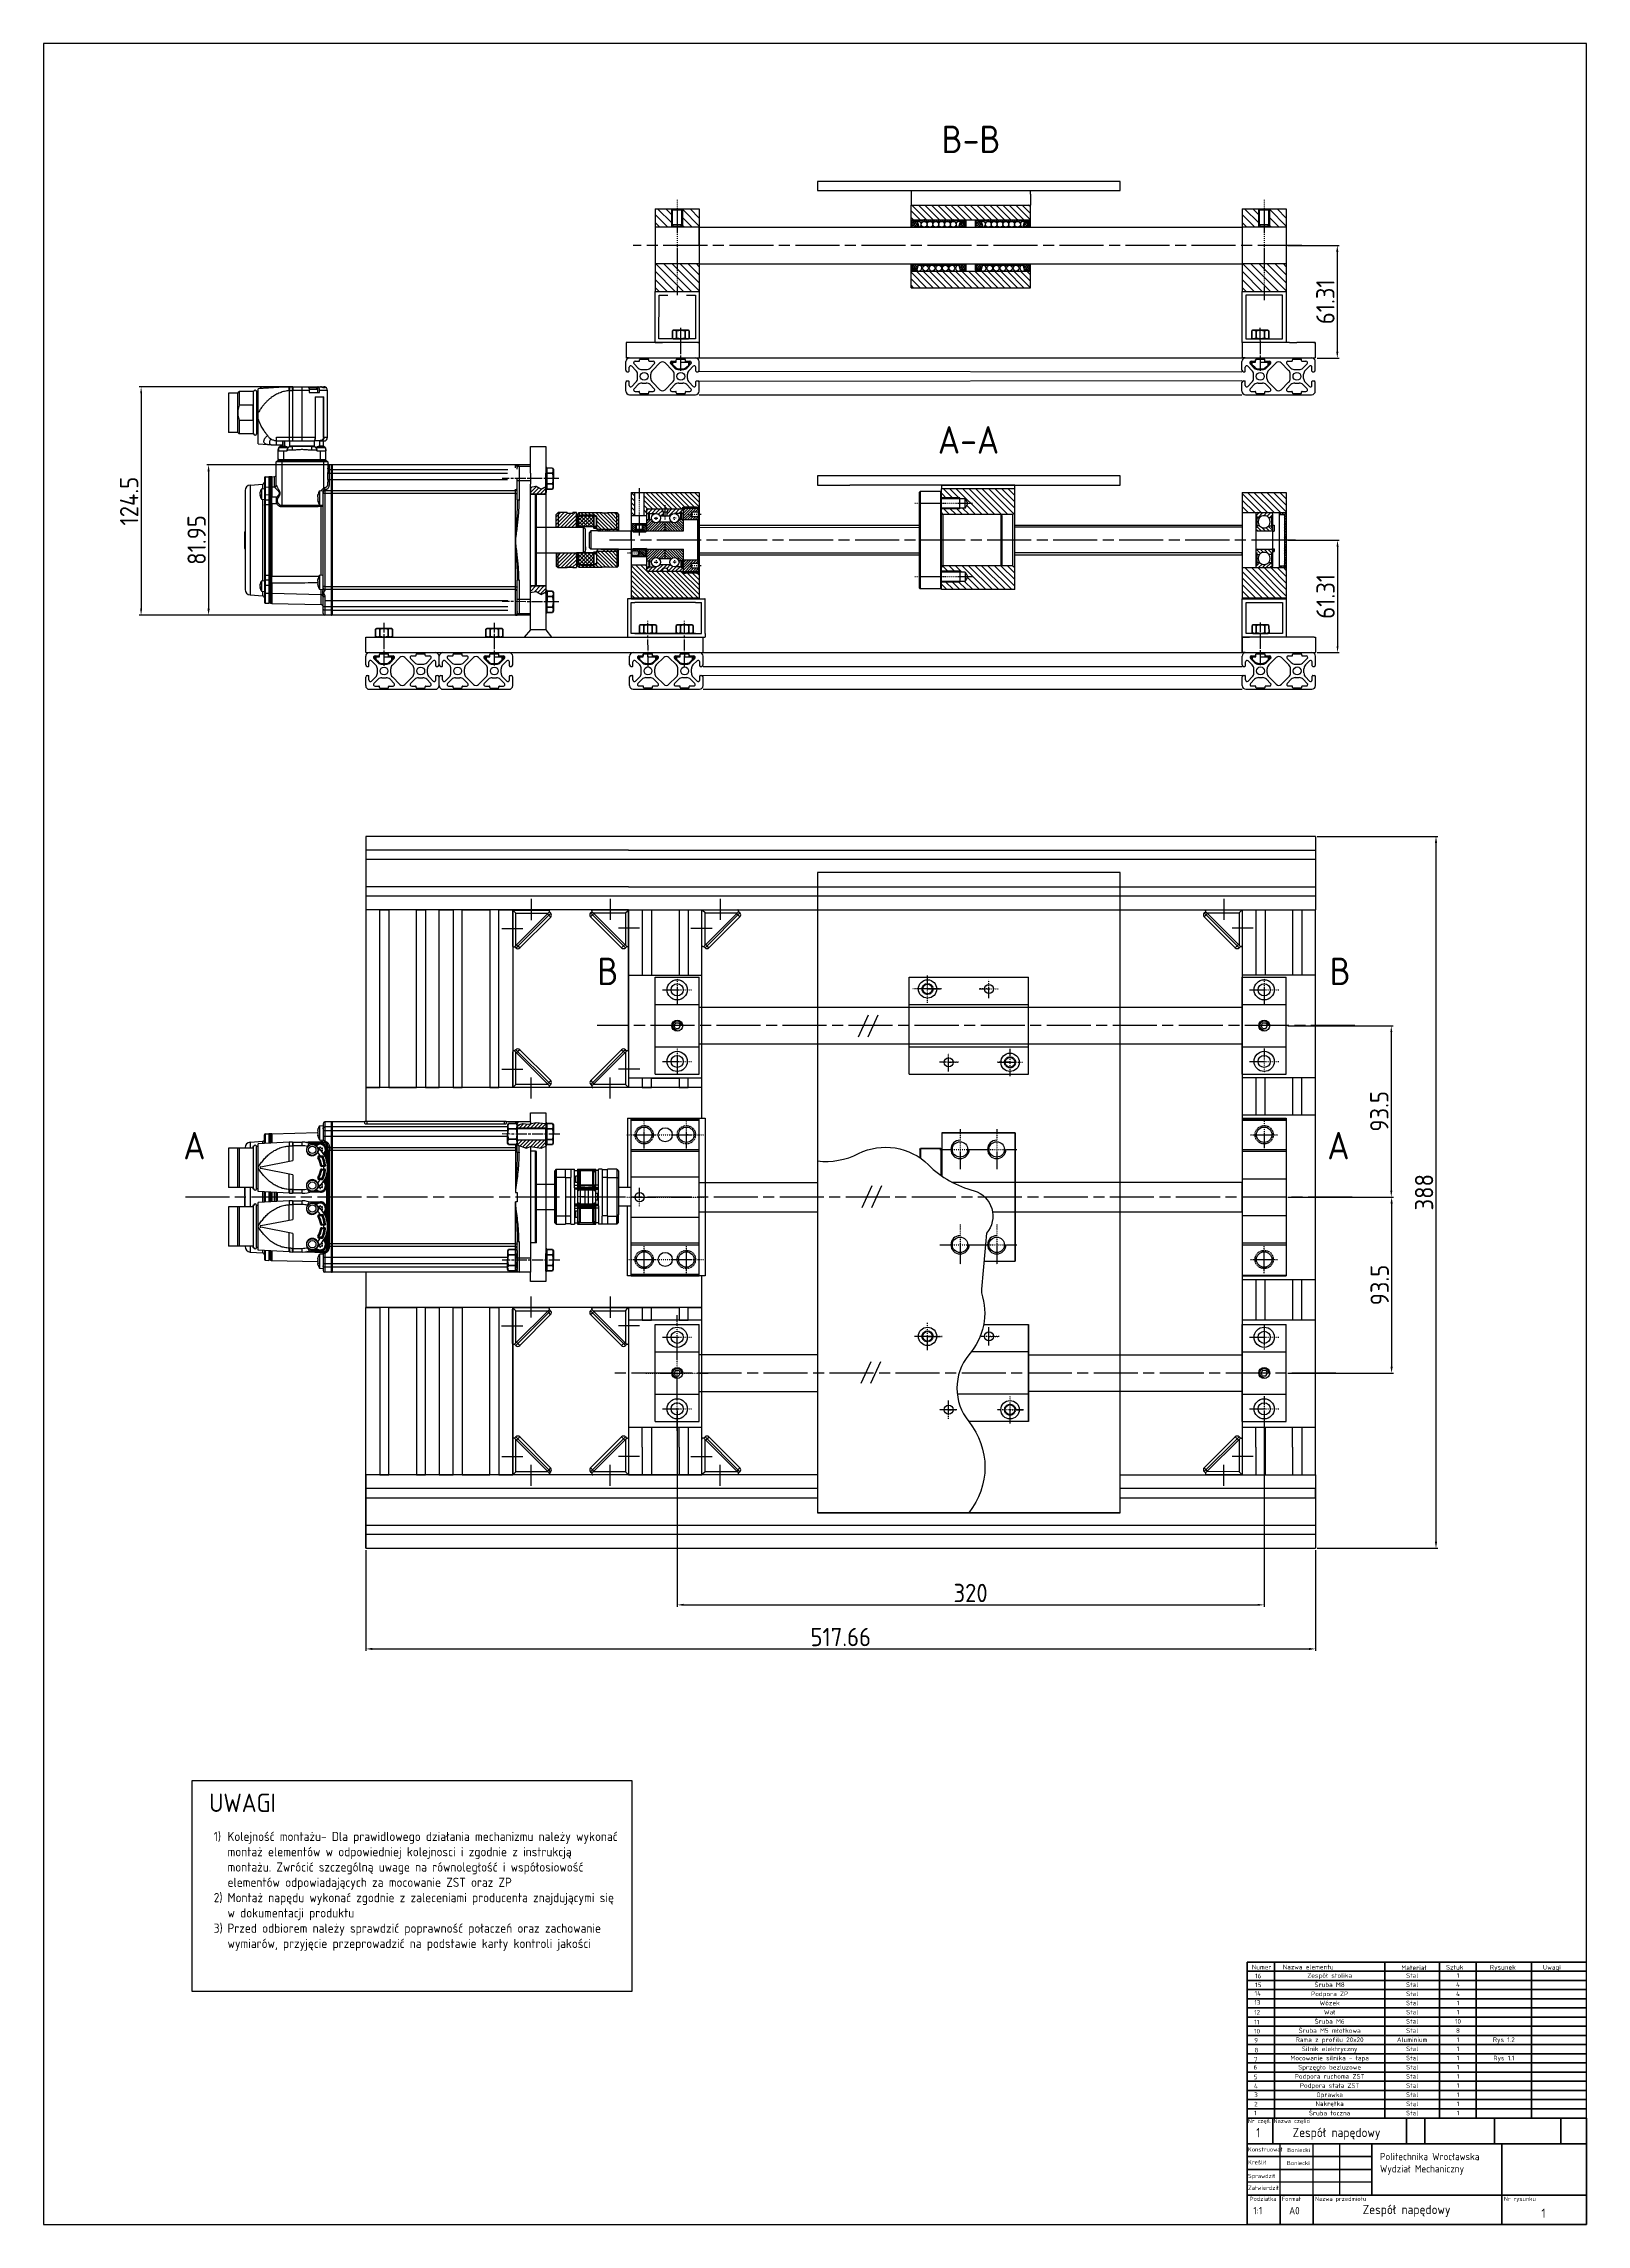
# Model space of a CAD drawing. Header units: millimetres. Extents: x 825 to 4294, y 1031 to 3282.
# Drawn here: x 3453 to 4294, y 2086 to 3275 of the extents above; entities that cross this region are included whole.
import ezdxf

# ---------------------------------------------------------------- set-up
doc = ezdxf.new("R2010")
doc.units = ezdxf.units.MM
for name, pattern in [('ACAD_ISO08W100', [36, 24, -3, 6, -3]), ('AM_ISO08W050', [18, 12, -1.5, 3, -1.5]), ('AM_ISO08W050x2', [9, 6, -0.75, 1.5, -0.75]), ('Amconstr', [9999, 9999, 0]), ('AUSGEZOGEN', [0]), ('CENTER', [50.8, 31.75, -6.35, 6.35, -6.35]), ('GESTRICHELT', [0.75, 0.5, -0.25]), ('PHL_THICK', [0]), ('STRICHPUNKT', [1, 0.5, -0.25, 0, -0.25])]:
    doc.linetypes.add(name, pattern=pattern)
for name, color, linetype, lineweight in [('AM_0', 7, 'Continuous', 50), ('AM_0N', 7, 'Continuous', 50), ('AM_5', 3, 'Continuous', 25), ('AM_7N', 4, 'AM_ISO08W050', 25), ('AM_8', 1, 'Continuous', 25), ('AM_CL', 1, 'Amconstr', 25), ('ciagla cienka', 7, 'Continuous', 25), ('ciagla normalna', 7, 'Continuous', 50), ('linie4fun', 6, 'Continuous', 25)]:
    doc.layers.add(name, color=color, linetype=linetype, lineweight=lineweight)
for name, color, linetype in [('HIDDEN', 7, 'Continuous'), ('L2STAR', 2, 'AUSGEZOGEN'), ('L5STAR', 7, 'AUSGEZOGEN'), ('M2STAR', 2, 'STRICHPUNKT'), ('osie', 221, 'ACAD_ISO08W100'), ('PROJECTION', 7, 'Continuous'), ('S2STAR', 2, 'AUSGEZOGEN'), ('T3STAR', 3, 'AUSGEZOGEN'), ('THICK', 7, 'Continuous'), ('U2STAR', 2, 'GESTRICHELT'), ('wozek', 110, 'Continuous'), ('wymiar', 90, 'Continuous')]:
    doc.layers.add(name, color=color, linetype=linetype)
doc.styles.get("Standard").update_dxf_attribs({"font": 'geniso.shx'})
doc.dimstyles.new('AM_ISO$0', dxfattribs={"dimtxt": 3.5, "dimasz": 3.5, "dimexe": 1, "dimexo": 1, "dimgap": 1.5, "dimtad": 1, "dimdsep": 46, "dimtxsty": 'Standard', "dimcen": 0, "dimclrd": 256, "dimclre": 256, "dimclrt": 2, "dimadec": 0, "dimazin": 2, "dimtp": 0.1, "dimtm": 0.1, "dimtfac": 0.71, "dimtdec": 3, "dimtmove": 0, "dimatfit": 3, "dimfxl": 1, "dimlwd": -1, "dimlwe": -1, "dimarcsym": 1})
pattern_1 = [(45, (1808.0274, 1289.7482), (-1.0102788, 1.0102788), [])]
pattern_2 = [(135, (1808.0274, 1289.7482), (-1.0102788, -1.0102788), [])]

# ---------------------------------------------------------------- blocks, each defined once
blk = doc.blocks.new('R105802000_5')
at = {"layer": 'L2STAR'}
blk.add_arc((0, 0), 2.5, 270, 180, dxfattribs=at)
at = {"layer": 'L5STAR'}
for p, q in [((-26.5, 12), (26.5, 12)), ((-26.5, 12), (-26.5, -12)), ((-11.5, 12), (-11.5, -12)), ((11.5, 12), (11.5, -12)), ((26.5, 12), (26.5, -12)), ((-1.5, 0.9), (0, 1.7)), ((-1.5, 0.9), (-1.5, -0.9)), ((1.5, 0.9), (0, 1.7)), ((1.5, 0.9), (1.5, -0.9)), ((-1.5, -0.9), (0, -1.7)), ((1.5, -0.9), (0, -1.7)), ((-26.5, -12), (26.5, -12))]:
    blk.add_line(p, q, dxfattribs=at)
for centre, radius in [((-19.5, 0), 5.5), ((-19.5, 0), 3.3), ((0, 0), 3), ((19.5, 0), 5.5), ((19.5, 0), 3.3)]:
    blk.add_circle(centre, radius, dxfattribs=at)
at = {"layer": 'M2STAR'}
for p, q in [((0, 17), (0, -17)), ((-31.5, 0), (31.5, 0)), ((-19.5, 8), (-19.5, -8)), ((19.5, 8), (19.5, -8))]:
    blk.add_line(p, q, dxfattribs=at)
blk = doc.blocks.new('CCLAB_201911010481883_57')
at = {"color": 92, "linetype": 'CENTER'}
blk.add_line((-6, -10), (5.5, -10), dxfattribs=at)
blk = doc.blocks.new('CCLAB_201911010481883_59')
at = {"color": 92, "linetype": 'CENTER'}
blk.add_line((10, 6), (10, -5.5), dxfattribs=at)
blk = doc.blocks.new('*D86')
at = {"layer": 'AM_5', "linetype": 'ByBlock', "transparency": 16777216}
for p, q in [((3798.7, 2529.2), (3798.7, 2422.3)), ((4118.7, 2529.1), (4118.7, 2422.3)), ((3802.2, 2423.3), (4115.2, 2423.3))]:
    blk.add_line(p, q, dxfattribs=at)
at = {"layer": 'AM_5', "transparency": 16777216}
for points in [[(3802.2, 2423.9), (3802.2, 2422.8), (3798.7, 2423.3)], [(4115.2, 2423.9), (4115.2, 2422.8), (4118.7, 2423.3)]]:
    blk.add_solid(points, dxfattribs=at)
at = {"layer": 'DEFPOINTS', "color": 0, "transparency": 16777216}
for p in [(3798.7, 2530.2), (4118.7, 2530.1), (4118.7, 2423.3)]:
    blk.add_point(p, dxfattribs=at)
at = {"layer": 'AM_5', "color": 2, "transparency": 16777216, "insert": (3958.7, 2429.8), "char_height": 10, "attachment_point": 5}
blk.add_mtext('320', dxfattribs=at)
blk = doc.blocks.new('*D87')
at = {"layer": 'AM_5', "linetype": 'ByBlock', "transparency": 16777216}
for p, q in [((3629.1, 2453.2), (3629.1, 2398.3)), ((4146.7, 2453.2), (4146.7, 2398.3)), ((3632.6, 2399.3), (4143.2, 2399.3))]:
    blk.add_line(p, q, dxfattribs=at)
at = {"layer": 'AM_5', "transparency": 16777216}
for points in [[(3632.6, 2399.9), (3632.6, 2398.7), (3629.1, 2399.3)], [(4143.2, 2399.9), (4143.2, 2398.7), (4146.7, 2399.3)]]:
    blk.add_solid(points, dxfattribs=at)
at = {"layer": 'DEFPOINTS', "color": 0, "transparency": 16777216}
for p in [(3629.1, 2454.2), (4146.7, 2454.2), (4146.7, 2399.3)]:
    blk.add_point(p, dxfattribs=at)
at = {"layer": 'AM_5', "color": 2, "transparency": 16777216, "insert": (3887.9, 2405.8), "char_height": 10, "attachment_point": 5}
blk.add_mtext('517.66', dxfattribs=at)
blk = doc.blocks.new('*D88')
at = {"layer": 'AM_5', "linetype": 'ByBlock', "transparency": 16777216}
for p, q in [((4131.7, 2739.1), (4189, 2739.1)), ((4188, 2735.6), (4188, 2649.1)), ((4131.7, 2645.6), (4189, 2645.6))]:
    blk.add_line(p, q, dxfattribs=at)
at = {"layer": 'AM_5', "transparency": 16777216}
for points in [[(4187.5, 2735.6), (4188.6, 2735.6), (4188, 2739.1)], [(4187.5, 2649.1), (4188.6, 2649.1), (4188, 2645.6)]]:
    blk.add_solid(points, dxfattribs=at)
at = {"layer": 'DEFPOINTS', "color": 0, "transparency": 16777216}
for p in [(4130.7, 2739.1), (4130.7, 2645.6), (4188, 2645.6)]:
    blk.add_point(p, dxfattribs=at)
at = {"layer": 'AM_5', "color": 2, "transparency": 16777216, "insert": (4181.5, 2692.4), "char_height": 10, "attachment_point": 5, "rotation": 90}
blk.add_mtext('93.5', dxfattribs=at)
blk = doc.blocks.new('*D89')
at = {"layer": 'AM_5', "linetype": 'ByBlock', "transparency": 16777216}
for p, q in [((4131.7, 2645.6), (4189.2, 2645.6)), ((4188.2, 2642.1), (4188.2, 2553.2)), ((4131.7, 2549.7), (4189.2, 2549.7))]:
    blk.add_line(p, q, dxfattribs=at)
at = {"layer": 'AM_5', "transparency": 16777216}
for points in [[(4187.6, 2642.1), (4188.8, 2642.1), (4188.2, 2645.6)], [(4187.6, 2553.2), (4188.8, 2553.2), (4188.2, 2549.7)]]:
    blk.add_solid(points, dxfattribs=at)
at = {"layer": 'DEFPOINTS', "color": 0, "transparency": 16777216}
for p in [(4130.7, 2645.6), (4130.7, 2549.7), (4188.2, 2549.7)]:
    blk.add_point(p, dxfattribs=at)
at = {"layer": 'AM_5', "color": 2, "transparency": 16777216, "insert": (4181.7, 2597.7), "char_height": 10, "attachment_point": 5, "rotation": 90}
blk.add_mtext('93.5', dxfattribs=at)
blk = doc.blocks.new('*D90')
at = {"layer": 'AM_5', "linetype": 'ByBlock', "transparency": 16777216}
for p, q in [((4147.7, 2842.3), (4213.4, 2842.3)), ((4212.4, 2838.8), (4212.4, 2457.7)), ((4147.7, 2454.2), (4213.4, 2454.2))]:
    blk.add_line(p, q, dxfattribs=at)
at = {"layer": 'AM_5', "transparency": 16777216}
for points in [[(4211.8, 2838.8), (4213, 2838.8), (4212.4, 2842.3)], [(4211.8, 2457.7), (4213, 2457.7), (4212.4, 2454.2)]]:
    blk.add_solid(points, dxfattribs=at)
at = {"layer": 'DEFPOINTS', "color": 0, "transparency": 16777216}
for p in [(4146.7, 2842.3), (4146.7, 2454.2), (4212.4, 2454.2)]:
    blk.add_point(p, dxfattribs=at)
at = {"layer": 'AM_5', "color": 2, "transparency": 16777216, "insert": (4205.9, 2648.3), "char_height": 10, "attachment_point": 5, "rotation": 90}
blk.add_mtext('388', dxfattribs=at)
blk = doc.blocks.new('*D84')
at = {"layer": 'AM_5', "linetype": 'ByBlock', "transparency": 16777216}
for p, q in [((3588, 3087.4), (3505.5, 3087.4)), ((3506.5, 3083.9), (3506.5, 2966.4)), ((3605.7, 2962.9), (3505.5, 2962.9))]:
    blk.add_line(p, q, dxfattribs=at)
at = {"layer": 'AM_5', "transparency": 16777216}
for points in [[(3506, 3083.9), (3507.1, 3083.9), (3506.5, 3087.4)], [(3506, 2966.4), (3507.1, 2966.4), (3506.5, 2962.9)]]:
    blk.add_solid(points, dxfattribs=at)
at = {"layer": 'DEFPOINTS', "color": 0, "transparency": 16777216}
for p in [(3589, 3087.4), (3506.5, 2962.9), (3606.7, 2962.9)]:
    blk.add_point(p, dxfattribs=at)
at = {"layer": 'AM_5', "color": 2, "transparency": 16777216, "insert": (3500, 3025.1), "char_height": 10, "attachment_point": 5, "rotation": 90}
blk.add_mtext('124.5', dxfattribs=at)
blk = doc.blocks.new('*D85')
at = {"layer": 'AM_5', "linetype": 'ByBlock', "transparency": 16777216}
for p, q in [((3611.3, 3044.9), (3542.3, 3044.9)), ((3543.3, 3041.4), (3543.3, 2966.4)), ((3611.1, 2962.9), (3542.3, 2962.9))]:
    blk.add_line(p, q, dxfattribs=at)
at = {"layer": 'AM_5', "transparency": 16777216}
for points in [[(3542.7, 3041.4), (3543.9, 3041.4), (3543.3, 3044.9)], [(3542.7, 2966.4), (3543.9, 2966.4), (3543.3, 2962.9)]]:
    blk.add_solid(points, dxfattribs=at)
at = {"layer": 'DEFPOINTS', "color": 0, "transparency": 16777216}
for p in [(3612.3, 3044.9), (3543.3, 2962.9), (3612.1, 2962.9)]:
    blk.add_point(p, dxfattribs=at)
at = {"layer": 'AM_5', "color": 2, "transparency": 16777216, "insert": (3536.8, 3003.9), "char_height": 10, "attachment_point": 5, "rotation": 90}
blk.add_mtext('81.95', dxfattribs=at)
blk = doc.blocks.new('*D91')
at = {"layer": 'AM_5', "linetype": 'ByBlock', "transparency": 16777216}
for p, q in [((4131.7, 3003.8), (4159.7, 3003.8)), ((4158.7, 3000.3), (4158.7, 2946)), ((4147.7, 2942.5), (4159.7, 2942.5))]:
    blk.add_line(p, q, dxfattribs=at)
at = {"layer": 'AM_5', "transparency": 16777216}
for points in [[(4158.2, 3000.3), (4159.3, 3000.3), (4158.7, 3003.8)], [(4158.2, 2946), (4159.3, 2946), (4158.7, 2942.5)]]:
    blk.add_solid(points, dxfattribs=at)
at = {"layer": 'DEFPOINTS', "color": 0, "transparency": 16777216}
for p in [(4130.7, 3003.8), (4146.7, 2942.5), (4158.7, 2942.5)]:
    blk.add_point(p, dxfattribs=at)
at = {"layer": 'AM_5', "color": 2, "transparency": 16777216, "insert": (4152.2, 2973.2), "char_height": 10, "attachment_point": 5, "rotation": 90}
blk.add_mtext('61.31', dxfattribs=at)
blk = doc.blocks.new('*D92')
at = {"layer": 'AM_5', "linetype": 'ByBlock', "transparency": 16777216}
for p, q in [((4131.7, 3164.5), (4159.6, 3164.5)), ((4158.6, 3161), (4158.6, 3106.6)), ((4147.6, 3103.1), (4159.6, 3103.1))]:
    blk.add_line(p, q, dxfattribs=at)
at = {"layer": 'AM_5', "transparency": 16777216}
for points in [[(4158, 3161), (4159.2, 3161), (4158.6, 3164.5)], [(4158, 3106.6), (4159.2, 3106.6), (4158.6, 3103.1)]]:
    blk.add_solid(points, dxfattribs=at)
at = {"layer": 'DEFPOINTS', "color": 0, "transparency": 16777216}
for p in [(4130.7, 3164.5), (4146.6, 3103.1), (4158.6, 3103.1)]:
    blk.add_point(p, dxfattribs=at)
at = {"layer": 'AM_5', "color": 2, "transparency": 16777216, "insert": (4152.1, 3133.8), "char_height": 10, "attachment_point": 5, "rotation": 90}
blk.add_mtext('61.31', dxfattribs=at)

msp = doc.modelspace()

# ---------------------------------------------------------------- hatches: boundary and pattern name
at = {"layer": 'AM_8'}
h = msp.add_hatch(dxfattribs=at)
h.set_pattern_fill('_U', color=256, scale=1.5, angle=45, style=0, pattern_type=0)
h.set_pattern_definition([(45, (1808.0274, 1278.2352), (-1.0606602, 1.0606602), [])])
h.paths.add_polyline_path([(3718.72959, 3028.89016), (3727.22959, 3028.89015), (3727.22959, 3032.95284), (3724.67917, 3031.64949), (3721.67251, 3033.2425), (3718.72959, 3032.6824)])
h = msp.add_hatch(dxfattribs=at)
h.set_pattern_fill('_U', color=256, scale=1.6, angle=45, style=0, pattern_type=0)
h.set_pattern_definition([(45, (1808.0274, 1300.4048), (-1.1313708, 1.1313708), [])])
h.paths.add_polyline_path([(3727.22959, 2975.54479), (3727.22959, 2978.83447), (3718.72965, 2978.83448), (3718.72959, 2975.27437), (3718.72965, 2975.27438), (3721.67256, 2975.83447), (3724.67923, 2974.24147)])
at = {"layer": 'AM_CL'}
h = msp.add_hatch(dxfattribs=at)
h.set_pattern_fill('ANSI37', color=256, scale=0.45, angle=90, style=0)
h.set_pattern_definition([(135, (1808.0274, 1289.7482), (-1.0102788, -1.0102788), []), (225, (1808.0274, 1289.7482), (1.0102788, -1.0102788), [])])
h.paths.add_polyline_path([(3753.22959, 3017.12728), (3746.22959, 3017.12728), (3746.01647, 3017.06156), (3745.80292, 3016.99475), (3745.58897, 3016.92685), (3745.37465, 3016.85788), (3745.15996, 3016.78786), (3744.94494, 3016.7168), (3744.72959, 3016.64471), (3744.72959, 3014.67246), (3744.72959, 3011.66597), (3744.72959, 3011.345), (3744.72959, 3011.18286), (3753.22959, 3011.18286)])
h.paths.add_polyline_path([(3753.22959, 2996.87499), (3746.22959, 2996.87499), (3744.72959, 2996.87593), (3744.72959, 2991.0453), (3744.94494, 2990.97321), (3745.15996, 2990.90214), (3745.37465, 2990.83212), (3745.58897, 2990.76316), (3745.80292, 2990.69526), (3746.01647, 2990.62844), (3746.22959, 2990.56272), (3753.22959, 2990.56272)])
h = msp.add_hatch(dxfattribs=at)
h.set_pattern_fill('ANSI31', color=256, scale=0.45, angle=90, style=0)
h.set_pattern_definition(pattern_2)
h.paths.add_polyline_path([(3757.82959, 3018.645), (3757.82959, 3018.845), (3745.32959, 3018.845), (3745.32959, 3017.14669), (3745.37465, 3017.1603), (3745.58897, 3017.22409), (3745.80292, 3017.28678), (3746.01647, 3017.34835), (3746.22959, 3017.40881), (3753.22959, 3017.40881), (3753.44272, 3017.34835), (3753.65627, 3017.28678), (3753.87022, 3017.22409), (3754.08454, 3017.1603), (3754.29923, 3017.09543), (3754.51425, 3017.02948), (3754.72959, 3016.96247), (3754.72959, 3011.12045), (3754.72959, 3010.43219), (3754.89879, 3009.98378), (3755.04202, 3009.85675), (3755.11382, 3009.79371), (3755.82959, 3009.845), (3757.82959, 3009.845)])
h.paths.add_polyline_path([(3757.82959, 2997.845), (3755.82959, 2997.845), (3755.32959, 2997.74738), (3755.24061, 2997.71878), (3755.18564, 2997.66966), (3755.04204, 2997.54137), (3754.8988, 2997.41213), (3754.75593, 2997.28195), (3754.72959, 2997.25773), (3754.72959, 2996.56956), (3754.72959, 2993.46395), (3754.72959, 2991.04529), (3754.72959, 2990.72754), (3754.51425, 2990.66053), (3754.29923, 2990.59458), (3754.08454, 2990.5297), (3753.87022, 2990.46591), (3753.65627, 2990.40323), (3753.44272, 2990.34165), (3753.22959, 2990.2812), (3746.22959, 2990.2812), (3745.1168, 2990.61786), (3745.18786, 2990.57114), (3745.32959, 2990.47901), (3745.32959, 2988.845), (3757.82959, 2988.845)])
h = msp.add_hatch(dxfattribs=at)
h.set_pattern_fill('ANSI31', color=256, scale=0.45, style=0)
h.set_pattern_definition(pattern_1)
h.paths.add_polyline_path([(3727.21688, 2675.58177), (3727.21775, 2676.68175), (3711.52959, 2676.68175), (3711.52959, 2674.194), (3716.33832, 2672.31989), (3718.72959, 2673.28099), (3724.56101, 2672.31989), (3727.22959, 2673.37706), (3727.22959, 2673.95535), (3727.21688, 2673.95535)])
h = msp.add_hatch(dxfattribs=at)
h.set_pattern_fill('ANSI31', color=256, scale=0.45, style=0)
h.set_pattern_definition(pattern_1)
h.paths.add_polyline_path([(3727.22959, 2684.48175), (3727.22959, 2685.73606), (3721.80606, 2686.39557), (3717.59645, 2685.37399), (3714.52916, 2685.79463), (3711.54354, 2684.91547), (3711.53916, 2683.38175), (3727.22959, 2683.38175)])
at = {"layer": 'L2STAR'}
h = msp.add_hatch(dxfattribs=at)
h.set_pattern_fill('ANSI31', color=256, scale=0.45, style=0)
h.set_pattern_definition(pattern_1)
h.paths.add_polyline_path([(3733.84652, 3018.81679), (3733.82959, 3018.81679), (3733.68547, 3018.6725), (3733.54177, 3018.52862), (3733.39849, 3018.38516), (3733.25563, 3018.24212), (3733.1132, 3018.0995), (3732.97118, 3017.95729), (3732.82959, 3017.81551), (3732.82959, 3010.89015), (3733.82959, 3010.89015)])
h = msp.add_hatch(dxfattribs=at)
h.set_pattern_fill('ANSI31', color=256, scale=0.45, angle=90, style=0)
h.set_pattern_definition(pattern_2)
h.paths.add_polyline_path([(3765.82959, 3018.845), (3760.82959, 3018.845), (3760.82959, 3009.845), (3765.82959, 3009.845)])
h.paths.add_polyline_path([(3760.82959, 3018.645), (3757.82959, 3018.645), (3757.82959, 3009.845), (3760.57959, 3009.845), (3760.82959, 3009.845)])
h.paths.add_polyline_path([(3766.82959, 3017.845), (3765.82959, 3018.845), (3765.82959, 3009.845), (3766.82959, 3009.845)])
h.paths.add_polyline_path([(3766.82959, 3009.845), (3765.82959, 3009.845), (3760.82959, 3009.845), (3760.82959, 3008.845), (3766.82959, 3008.845)])
h.paths.add_polyline_path([(3760.82959, 3009.845), (3757.82959, 3009.845), (3757.82959, 3008.845), (3760.82959, 3008.845)])
h.paths.add_polyline_path([(3760.82959, 2998.845), (3757.82959, 2998.845), (3757.82959, 2997.845), (3760.82959, 2997.845)])
h.paths.add_polyline_path([(3765.82959, 2998.845), (3760.82959, 2998.845), (3760.82959, 2997.845), (3765.82959, 2997.845)])
h.paths.add_polyline_path([(3766.82959, 2998.845), (3765.82959, 2998.845), (3765.82959, 2997.845), (3766.82959, 2997.845)])
h.paths.add_polyline_path([(3766.82959, 2997.845), (3765.82959, 2997.845), (3765.82959, 2988.845), (3766.82959, 2989.845)])
h.paths.add_polyline_path([(3765.82959, 2997.845), (3760.82959, 2997.845), (3760.82959, 2989.045), (3765.82959, 2988.845)])
h.paths.add_polyline_path([(3760.82959, 2997.845), (3757.82959, 2997.845), (3757.82959, 2989.045), (3760.82959, 2989.045)])
h = msp.add_hatch(dxfattribs=at)
h.set_pattern_fill('ANSI31', color=256, scale=0.45, style=0)
h.set_pattern_definition(pattern_1)
h.paths.add_polyline_path([(3733.82959, 2996.89015), (3732.82959, 2996.89015), (3732.82959, 2989.845), (3733.82959, 2988.845)])
at = {"layer": 'M2STAR'}
h = msp.add_hatch(dxfattribs=at)
h.set_pattern_fill('ANSI31', color=256, scale=0.45, style=0)
h.set_pattern_definition(pattern_1)
h.paths.add_polyline_path([(3743.82959, 2995.23761), (3743.62959, 2995.23761), (3743.62959, 2996.89015), (3733.82959, 2996.89015), (3733.82959, 2988.845), (3738.82959, 2988.845), (3738.82959, 2989.045), (3741.82959, 2989.045), (3741.82959, 2988.845), (3743.82959, 2988.845)])
h.paths.add_polyline_path([(3743.82959, 3018.81679), (3741.82959, 3018.81679), (3741.82959, 3018.61655), (3738.82959, 3018.63353), (3738.82959, 3018.81679), (3733.84652, 3018.81679), (3733.82959, 3010.89015), (3743.82959, 3010.89015)])

# ---------------------------------------------------------------- linework, layer by layer
for p, q in [((4294.37811, 3274.55207), (3453.37811, 3274.55207)), ((3453.37811, 3274.55207), (3453.37811, 2085.55207)), ((4294.37811, 2085.55207), (4294.37811, 3274.55207)), ((3751.70135, 3008.845), (3750.72959, 3007.86193)), ((3751.70135, 3008.845), (3751.70135, 2998.845)), ((3757.11504, 3008.845), (3751.70135, 3008.845)), ((3757.11504, 3008.845), (3773.74329, 3008.845)), ((3773.74329, 3003.845), (3773.74329, 3008.845)), ((3773.74329, 3003.845), (3773.74329, 3008.845)), ((3750.72959, 3007.86193), (3750.72959, 2999.8113)), ((3751.70135, 2998.845), (3750.72959, 2999.8113)), ((3757.11504, 2998.845), (3751.70135, 2998.845)), ((3757.11504, 2998.845), (3773.74329, 2998.845)), ((3606.72959, 2970.89015), (3706.37544, 2970.89015)), ((3610.72959, 2967.59519), (3706.36603, 2967.59519)), ((3610.72959, 2965.64059), (3706.38269, 2965.64059)), ((3605.72959, 2681.9795), (3706.33514, 2681.9795)), ((3706.32565, 2678.65821), (3605.72959, 2678.65821)), ((3706.34072, 2683.9341), (3606.72959, 2683.9341)), ((3710.52959, 2686.65821), (3710.52959, 2685.80963)), ((3718.72959, 2686.65821), (3718.72959, 2685.64898)), ((3710.52959, 2674.25958), (3710.52959, 2648.1713)), ((3712.52959, 2670.0754), (3712.55245, 2673.79536)), ((3718.72959, 2673.28099), (3718.72959, 2604.65821)), ((3727.22959, 2673.95535), (3727.21688, 2673.95535)), ((3722.02959, 2652.65821), (3732.82959, 2652.65821)), ((3732.82959, 2652.65821), (3732.82959, 2638.65821)), ((3766.82959, 2650.81367), (3766.82959, 2640.81367)), ((3773.74329, 2650.81367), (3766.82959, 2650.81367)), ((3766.82959, 2640.81367), (3773.74329, 2640.81367)), ((3773.74329, 2640.81367), (3773.74329, 2650.81367)), ((3732.82959, 2638.65821), (3722.02959, 2638.65821)), ((3610.72959, 2612.65821), (3605.72959, 2612.65821)), ((3610.72959, 2609.33692), (3605.72959, 2609.33692)), ((3706.33349, 2612.65821), (3610.72959, 2612.65821)), ((3706.32401, 2609.33692), (3610.72959, 2609.33692)), ((3706.31842, 2607.38232), (3610.72959, 2607.38232)), ((3727.22959, 2605.2092), (3727.21688, 2605.2092)), ((3453.37811, 2085.55207), (4294.37811, 2085.55207))]:
    msp.add_line(p, q)
at = {"color": 7, "linetype": 'Continuous'}
for p, q in [((3554.22909, 3084.04015), (3554.22909, 3062.54015)), ((3559.22909, 3084.04015), (3554.22909, 3084.04015)), ((3559.22909, 3084.04015), (3559.97909, 3084.79015)), ((3559.22909, 3062.54015), (3559.22909, 3084.04015)), ((3559.97909, 3084.79015), (3559.97909, 3077.37519)), ((3567.87909, 3084.79015), (3559.97909, 3084.79015)), ((3567.87909, 3061.79015), (3567.87909, 3084.79015)), ((3569.37909, 3084.79015), (3569.37909, 3061.79015)), ((3570.37909, 3084.79015), (3569.37909, 3084.79015)), ((3587.30734, 3087.33335), (3570.37909, 3086.29015)), ((3570.37909, 3056.29035), (3570.37909, 3086.29015)), ((3571.37909, 3087.39015), (3571.37909, 3086.35191)), ((3571.3791, 3087.39015), (3597.16429, 3087.39015)), ((3597.17379, 3087.39015), (3606.17909, 3087.39015)), ((3601.85409, 3086.89015), (3597.85409, 3086.89015)), ((3598.19757, 3085.39015), (3598.19757, 3084.39015)), ((3598.19757, 3084.39015), (3603.82674, 3084.39015)), ((3601.44962, 3081.89015), (3606.16502, 3081.89015)), ((3601.5461, 3059.89015), (3601.5461, 3081.89015)), ((3602.85409, 3084.39015), (3602.85409, 3085.89015)), ((3603.82674, 3084.39015), (3603.82674, 3085.39015)), ((3605.54614, 3087.1624), (3606.95621, 3087.1624)), ((3608.17909, 3059.89015), (3608.17909, 3085.39015)), ((3567.37909, 3077.37519), (3559.97909, 3077.37519)), ((3559.97909, 3069.20512), (3559.97909, 3061.79015)), ((3559.97909, 3069.20512), (3567.37909, 3069.20512)), ((3567.37909, 3077.37519), (3567.37909, 3069.20512)), ((3559.22909, 3062.54015), (3554.22909, 3062.54015)), ((3559.22909, 3062.54015), (3559.97909, 3061.79015)), ((3567.87909, 3061.79015), (3559.97909, 3061.79015)), ((3570.37909, 3061.79015), (3569.37909, 3061.79015)), ((3570.45597, 3056.28503), (3575.38396, 3055.95657)), ((3577.37909, 3055.89015), (3583.84581, 3055.89015)), ((3580.37909, 3055.89015), (3580.37909, 3059.88964)), ((3580.37909, 3057.89015), (3600.78041, 3057.89015)), ((3582.47909, 3055.29015), (3582.47909, 3055.89015)), ((3583.84581, 3055.89015), (3583.84581, 3057.89015)), ((3603.81879, 3057.91695), (3600.89394, 3057.91695)), ((3603.9819, 3057.89015), (3606.17909, 3057.89015)), ((3605.97909, 3055.29015), (3605.97909, 3057.89015)), ((3580.22959, 3033.82453), (3580.22959, 3046.49015)), ((3582.21282, 3046.89015), (3580.62959, 3046.89015)), ((3581.22909, 3047.89015), (3581.22909, 3053.16961)), ((3581.22909, 3052.54015), (3586.19791, 3052.54015)), ((3581.22909, 3047.89015), (3607.22909, 3047.89015)), ((3581.22959, 3047.29015), (3581.22959, 3047.49015)), ((3581.46907, 3054.14015), (3581.32909, 3052.54015)), ((3586.5468, 3054.14015), (3581.46907, 3054.14015)), ((3583.9459, 3054.89015), (3583.22909, 3054.89015)), ((3583.3842, 3054.8003), (3583.3842, 3054.85856)), ((3585.27398, 3054.80031), (3585.27398, 3054.85856)), ((3585.99791, 3052.89015), (3585.99791, 3052.54015)), ((3587.59882, 3054.89015), (3589.06938, 3054.89015)), ((3599.38879, 3054.89015), (3600.85917, 3054.89015)), ((3607.82959, 3046.89015), (3600.59714, 3046.89015)), ((3606.98911, 3054.14015), (3601.91154, 3054.14015)), ((3602.26027, 3052.54015), (3607.22909, 3052.54015)), ((3602.46027, 3052.54015), (3602.46027, 3052.89015)), ((3603.1842, 3054.8003), (3603.1842, 3054.85856)), ((3605.22909, 3054.89015), (3604.51228, 3054.89015)), ((3605.07398, 3054.80031), (3605.07398, 3054.85856)), ((3606.98911, 3054.14015), (3607.12909, 3052.54015)), ((3607.22909, 3047.89015), (3607.22909, 3053.16961)), ((3607.22959, 3047.49015), (3607.22959, 3047.29015)), ((3608.22959, 3046.49015), (3608.22959, 3040.77315)), ((3610.22959, 3044.89015), (3609.22959, 3044.89015)), ((3711.52959, 3044.86383), (3610.72959, 3044.86383)), ((3610.72959, 3044.86367), (3610.72959, 2962.91663)), ((3718.72959, 3044.89015), (3711.52959, 3044.89015)), ((3711.52959, 3044.89015), (3711.52959, 3044.83751)), ((3718.72959, 3040.40315), (3718.72959, 3044.89015)), ((3566.02033, 3033.85107), (3572.79935, 3034.3251)), ((3572.12959, 3031.85246), (3573.72959, 3031.99244)), ((3573.72959, 3037.83734), (3573.72959, 2969.94295)), ((3574.21651, 3038.33744), (3576.22959, 3038.39015)), ((3574.21651, 3032.79328), (3576.22959, 3032.846)), ((3576.22959, 3038.39015), (3576.22959, 2969.39015)), ((3577.03483, 3038.36907), (3576.22959, 3038.39015)), ((3577.03483, 3032.82491), (3576.22959, 3032.846)), ((3577.22959, 2969.49856), (3577.22959, 3038.28174)), ((3577.70342, 3038.41565), (3579.25577, 3038.4563)), ((3577.70342, 3032.8715), (3579.25577, 3032.91215)), ((3711.52959, 3042.47349), (3711.52959, 3043.37891)), ((3711.52959, 3025.79906), (3711.52959, 3034.40315)), ((3711.52995, 3042.47287), (3711.52995, 3043.32628)), ((3711.52995, 3025.74643), (3711.52995, 3037.44799)), ((3718.72959, 2962.89015), (3718.72959, 3034.40315)), ((3563.22959, 3030.85838), (3563.22959, 2976.92193)), ((3571.46944, 3029.93734), (3571.41118, 3029.93734)), ((3571.46944, 3028.04755), (3571.41118, 3028.04755)), ((3572.12959, 3031.85246), (3572.12959, 3026.13243)), ((3572.12959, 3026.13243), (3573.72959, 3025.99244)), ((3604.75577, 3022.79843), (3583.15106, 3022.63843)), ((3603.01011, 3028.37835), (3602.89556, 3028.37835)), ((3603.01012, 3025.40196), (3602.89556, 3025.40196)), ((3603.72959, 3030.71518), (3605.72959, 3030.89015)), ((3603.72959, 3030.71518), (3603.72959, 3023.06513)), ((3603.72959, 3023.06513), (3605.72959, 3022.89015)), ((3605.72959, 2976.89015), (3605.72959, 3030.89015)), ((3606.72959, 3030.89015), (3610.22959, 3030.89015)), ((3610.72959, 3030.89015), (3710.52959, 3030.89015)), ((3610.72995, 3030.83753), (3710.52995, 3030.83753)), ((3721.52959, 3028.89015), (3718.72959, 3028.89015)), ((3722.02959, 3028.75618), (3721.52959, 3028.89015)), ((3721.52959, 2978.89015), (3721.52959, 3028.89015)), ((3722.02959, 2979.02453), (3722.02959, 3028.75577)), ((3562.92959, 3008.39015), (3562.92959, 2999.19866)), ((3562.92959, 3008.39015), (3563.22959, 3008.39015)), ((3722.02959, 3010.89015), (3747.72959, 3010.89015)), ((3748.72959, 3009.89015), (3747.72959, 3010.89015)), ((3747.72959, 2996.89015), (3747.72959, 3010.89015)), ((3748.72959, 2997.89015), (3748.72959, 3009.89015)), ((3562.92959, 3006.28377), (3563.22959, 3006.28377)), ((3562.92959, 3005.90079), (3563.22959, 3005.90079)), ((3562.92959, 3005.51781), (3563.22959, 3005.51781)), ((3562.92959, 3005.13483), (3563.22959, 3005.13483)), ((3562.92959, 3004.17739), (3563.22959, 3004.17739)), ((3562.92959, 2999.39015), (3563.22959, 2999.39015)), ((3562.92959, 2999.19866), (3563.22959, 2999.19866)), ((3722.02959, 2996.89015), (3747.72959, 2996.89015)), ((3748.72959, 2997.89015), (3747.72959, 2996.89015)), ((3603.72959, 2984.71518), (3605.72959, 2984.89015)), ((3603.72959, 2984.71518), (3603.72959, 2977.06513)), ((3566.02033, 2973.92924), (3572.79935, 2973.4552)), ((3571.46944, 2979.73276), (3571.41118, 2979.73276)), ((3571.46944, 2977.84297), (3571.41118, 2977.84297)), ((3572.12959, 2981.64788), (3573.72959, 2981.78786)), ((3572.12959, 2981.64788), (3572.12959, 2975.92784)), ((3572.12959, 2975.92784), (3573.72959, 2975.78786)), ((3574.21651, 2974.98702), (3576.22959, 2974.93431)), ((3577.03483, 2974.95539), (3576.22959, 2974.93431)), ((3577.70342, 2974.90881), (3604.75577, 2974.20042)), ((3603.01011, 2982.37835), (3602.89556, 2982.37835)), ((3603.01012, 2979.40196), (3602.89556, 2979.40196)), ((3603.72959, 2977.06513), (3605.72959, 2976.89015)), ((3605.72959, 2963.89031), (3605.72959, 2973.29122)), ((3610.22959, 2976.89015), (3606.72959, 2976.89015)), ((3710.52959, 2976.89015), (3610.72959, 2976.89015)), ((3711.52959, 2964.4014), (3711.52959, 2981.98125)), ((3721.52959, 2978.89015), (3718.72959, 2978.89015)), ((3722.02959, 2979.02413), (3721.52959, 2978.89015)), ((3574.21651, 2969.44287), (3576.22959, 2969.39015)), ((3577.03483, 2969.41124), (3576.22959, 2969.39015)), ((3577.70342, 2969.36465), (3604.75577, 2968.65626)), ((3610.22959, 2962.89015), (3606.72959, 2962.89015)), ((3711.52959, 2962.91648), (3610.72959, 2962.91648)), ((3711.52959, 2962.9428), (3711.52959, 2962.89015)), ((3718.72959, 2962.89015), (3711.52959, 2962.89015)), ((3566.02033, 2675.61913), (3572.79935, 2676.09316)), ((3587.43246, 2675.56632), (3570.37908, 2674.65872)), ((3573.72959, 2674.83704), (3573.72959, 2679.60567)), ((3574.21651, 2680.1055), (3576.22959, 2680.15821)), ((3577.03483, 2680.13713), (3576.22959, 2680.15821)), ((3576.22959, 2680.15821), (3576.22959, 2674.97009)), ((3577.22959, 2680.0498), (3577.22959, 2675.02331)), ((3577.70342, 2680.18371), (3602.90465, 2680.84363)), ((3589.02684, 2675.60872), (3594.22909, 2675.60872)), ((3596.84502, 2675.3601), (3606.17724, 2675.60447)), ((3603.10912, 2681.88004), (3602.91291, 2681.88004)), ((3603.1091, 2679.43638), (3602.91295, 2679.43638)), ((3603.72959, 2684.48324), (3605.72959, 2684.65821)), ((3603.72959, 2684.48324), (3603.72959, 2676.83319)), ((3603.72959, 2676.83319), (3605.72959, 2676.65821)), ((3605.72959, 2685.6581), (3605.72959, 2676.5669)), ((3610.22959, 2686.65821), (3606.72959, 2686.65821)), ((3628.52959, 2686.65821), (3610.72959, 2686.65821)), ((3610.72959, 2686.65806), (3610.72959, 2604.65837)), ((3705.52959, 2686.85821), (3628.52959, 2686.85821)), ((3628.52959, 2685.71702), (3628.52959, 2686.85821)), ((3629.52959, 2685.58676), (3704.52959, 2685.58676)), ((3705.52959, 2686.85821), (3705.52959, 2685.71702)), ((3718.72959, 2686.65821), (3705.52959, 2686.65821)), ((3711.52959, 2670.05446), (3711.52959, 2685.65821)), ((3567.37909, 2672.40872), (3554.22909, 2672.40872)), ((3554.22909, 2672.40854), (3554.22909, 2650.90889)), ((3559.22909, 2650.90872), (3559.22909, 2672.40872)), ((3559.97909, 2672.40872), (3559.97909, 2650.90872)), ((3563.22959, 2672.40872), (3563.22959, 2672.62644)), ((3567.87909, 2673.15872), (3567.37909, 2673.15872)), ((3567.37909, 2673.15859), (3567.37909, 2672.40872)), ((3567.87909, 2650.15872), (3567.87909, 2673.15872)), ((3570.37909, 2673.15872), (3569.37909, 2673.15872)), ((3569.37909, 2650.15872), (3569.37909, 2673.15872)), ((3570.37909, 2648.65872), (3570.37909, 2674.65872)), ((3571.78369, 2662.14953), (3589.15258, 2665.5257)), ((3598.19757, 2675.03233), (3597.03951, 2673.0265)), ((3604.22909, 2674.65872), (3599.28748, 2674.65872)), ((3602.66867, 2669.7765), (3603.82674, 2671.78233)), ((3603.27723, 2672.32707), (3603.18816, 2672.35094)), ((3605.01566, 2667.65872), (3603.40242, 2667.65872)), ((3603.9248, 2672.81196), (3603.88961, 2672.68062)), ((3604.36857, 2672.68062), (3604.33338, 2672.81196)), ((3605.11228, 2672.36226), (3604.98095, 2672.32707)), ((3604.98095, 2670.79037), (3605.11228, 2670.75517)), ((3605.22043, 2671.91227), (3605.31657, 2672.00841)), ((3605.31657, 2671.10902), (3605.22043, 2671.20516)), ((3607.22959, 2666.71482), (3607.22909, 2671.65872)), ((3608.22959, 2673.60516), (3608.22959, 2617.71127)), ((3609.22933, 2672.65821), (3610.22959, 2672.65821)), ((3610.72959, 2672.65821), (3710.52959, 2672.65821)), ((3721.52959, 2670.65821), (3718.72959, 2670.65821)), ((3721.52959, 2620.65821), (3721.52959, 2670.65821)), ((3722.02959, 2670.52424), (3721.52959, 2670.65821)), ((3722.02959, 2620.79219), (3722.02959, 2670.52424)), ((3589.15258, 2657.79173), (3571.78369, 2661.1679)), ((3603.82674, 2651.5351), (3602.66867, 2653.54093)), ((3605.01566, 2655.65872), (3603.40242, 2655.65872)), ((3606.35963, 2662.65872), (3604.95056, 2662.65872)), ((3606.35963, 2660.65872), (3604.95056, 2660.65872)), ((3605.11228, 2652.56226), (3604.98095, 2652.52707)), ((3605.22043, 2652.11227), (3605.31657, 2652.20841)), ((3607.22909, 2651.65872), (3607.22959, 2656.60261)), ((3567.37909, 2650.90872), (3554.22909, 2650.90872)), ((3567.37909, 2640.40872), (3554.22909, 2640.40872)), ((3554.22909, 2640.40854), (3554.22909, 2618.90889)), ((3559.22909, 2618.90872), (3559.22909, 2640.40872)), ((3559.97909, 2640.40872), (3559.97909, 2618.90872)), ((3562.92959, 2650.90872), (3562.92959, 2646.28321)), ((3562.92959, 2650.40821), (3563.22959, 2650.40821)), ((3562.92959, 2649.47071), (3563.22959, 2649.47071)), ((3562.92959, 2648.53321), (3563.22959, 2648.53321)), ((3562.92959, 2646.47071), (3563.22959, 2646.47071)), ((3562.92959, 2646.28321), (3563.22959, 2646.28321)), ((3562.92959, 2645.72071), (3563.22959, 2645.72071)), ((3562.92959, 2645.72071), (3562.92959, 2641.97071)), ((3562.92959, 2643.84571), (3563.22959, 2643.84571)), ((3562.92959, 2643.28321), (3563.22959, 2643.28321)), ((3562.92959, 2642.90821), (3563.22959, 2642.90821)), ((3562.92959, 2642.34571), (3563.22959, 2642.34571)), ((3562.92959, 2641.97071), (3563.22959, 2641.97071)), ((3562.92959, 2641.78321), (3563.22959, 2641.78321)), ((3562.92959, 2641.78321), (3562.92959, 2640.40872)), ((3562.92959, 2641.59571), (3563.22959, 2641.59571)), ((3562.92959, 2641.22071), (3563.22959, 2641.22071)), ((3562.92959, 2640.65821), (3563.22959, 2640.65821)), ((3563.22959, 2640.40872), (3563.22959, 2650.90872)), ((3567.37909, 2650.90872), (3567.37909, 2650.15884)), ((3567.87909, 2650.15872), (3567.37909, 2650.15872)), ((3567.87909, 2641.15872), (3567.37909, 2641.15872)), ((3567.37909, 2641.15859), (3567.37909, 2640.40872)), ((3567.87909, 2618.15872), (3567.87909, 2641.15872)), ((3570.37909, 2650.15872), (3569.37909, 2650.15872)), ((3570.37909, 2641.15872), (3569.37909, 2641.15872)), ((3569.37909, 2618.15872), (3569.37909, 2641.15872)), ((3587.43246, 2647.75112), (3570.37908, 2648.65872)), ((3587.43246, 2643.56632), (3570.37908, 2642.65872)), ((3570.37909, 2616.65872), (3570.37909, 2642.65872)), ((3573.72959, 2642.83704), (3573.72959, 2648.4804)), ((3576.22959, 2648.34735), (3576.22959, 2642.97009)), ((3577.22959, 2648.29495), (3577.22959, 2643.02331)), ((3580.22959, 2643.18297), (3580.22959, 2648.13446)), ((3594.22909, 2647.70872), (3589.02684, 2647.70872)), ((3589.02684, 2643.60872), (3594.22909, 2643.60872)), ((3597.03951, 2650.29093), (3598.19757, 2648.2851)), ((3598.19757, 2643.03233), (3597.03951, 2641.0265)), ((3604.22909, 2648.65872), (3599.28616, 2648.65821)), ((3604.22909, 2642.65872), (3599.28748, 2642.65872)), ((3602.66867, 2637.7765), (3603.82674, 2639.78233)), ((3603.18816, 2650.9665), (3603.27723, 2650.99037)), ((3603.27723, 2640.32707), (3603.18816, 2640.35094)), ((3603.88961, 2650.63681), (3603.9248, 2650.50548)), ((3603.9248, 2640.81196), (3603.88961, 2640.68062)), ((3604.33338, 2650.50548), (3604.36857, 2650.63681)), ((3604.36857, 2640.68062), (3604.33338, 2640.81196)), ((3604.98095, 2650.99037), (3605.11228, 2650.95517)), ((3605.11228, 2640.36226), (3604.98095, 2640.32707)), ((3605.31657, 2651.30902), (3605.22043, 2651.40516)), ((3605.22043, 2639.91227), (3605.31657, 2640.00841)), ((3607.22959, 2634.71482), (3607.22909, 2639.65872)), ((3711.52959, 2648.1713), (3711.52959, 2643.14512)), ((3718.72959, 2645.65821), (3711.52959, 2645.65821)), ((3571.78369, 2630.14953), (3589.15258, 2633.5257)), ((3589.15258, 2625.79173), (3571.78369, 2629.1679)), ((3605.01566, 2635.65872), (3603.40242, 2635.65872)), ((3606.35963, 2630.65872), (3604.95056, 2630.65872)), ((3606.35963, 2628.65872), (3604.95056, 2628.65872)), ((3604.98095, 2638.79037), (3605.11228, 2638.75517)), ((3605.31657, 2639.10902), (3605.22043, 2639.20516)), ((3567.37909, 2618.90872), (3554.22909, 2618.90872)), ((3563.22959, 2618.90872), (3563.22959, 2618.69)), ((3567.37909, 2618.90872), (3567.37909, 2618.15884)), ((3567.87909, 2618.15872), (3567.37909, 2618.15872)), ((3570.37909, 2618.15872), (3569.37909, 2618.15872)), ((3587.43246, 2615.75112), (3570.37908, 2616.65872)), ((3573.72959, 2616.4804), (3573.72959, 2611.71101)), ((3576.22959, 2616.34735), (3576.22959, 2611.15821)), ((3577.22959, 2616.29495), (3577.22959, 2611.26662)), ((3606.17724, 2615.71196), (3596.83987, 2615.95646)), ((3597.03951, 2618.29093), (3598.19757, 2616.2851)), ((3604.22909, 2616.65872), (3599.28616, 2616.65821)), ((3603.82674, 2619.5351), (3602.66867, 2621.54093)), ((3603.18816, 2618.9665), (3603.27723, 2618.99037)), ((3605.01566, 2623.65872), (3603.40242, 2623.65872)), ((3603.88961, 2618.63681), (3603.9248, 2618.50548)), ((3604.33338, 2618.50548), (3604.36857, 2618.63681)), ((3605.11228, 2620.56226), (3604.98095, 2620.52707)), ((3604.98095, 2618.99037), (3605.11228, 2618.95517)), ((3605.22043, 2620.11227), (3605.31657, 2620.20841)), ((3605.31657, 2619.30902), (3605.22043, 2619.40516)), ((3607.22909, 2619.65872), (3607.22959, 2624.60261)), ((3610.22959, 2618.65821), (3609.22913, 2618.65821)), ((3710.52959, 2618.65821), (3610.72959, 2618.65821)), ((3711.52959, 2605.65821), (3711.52959, 2621.26197)), ((3721.52959, 2620.65821), (3718.72959, 2620.65821)), ((3722.02959, 2620.79219), (3721.52959, 2620.65821)), ((3566.02033, 2615.6973), (3572.79935, 2615.22326)), ((3574.21651, 2611.21093), (3576.22959, 2611.15821)), ((3577.03483, 2611.1793), (3576.22959, 2611.15821)), ((3577.70342, 2611.13271), (3602.90466, 2610.47279)), ((3594.22909, 2615.70872), (3589.02684, 2615.70872)), ((3603.10912, 2611.88004), (3602.91291, 2611.88004)), ((3603.1091, 2609.43638), (3602.91295, 2609.43638)), ((3603.72959, 2614.48324), (3605.72959, 2614.65821)), ((3603.72959, 2614.48324), (3603.72959, 2606.83319)), ((3603.72959, 2606.83319), (3605.72959, 2606.65821)), ((3605.72959, 2614.74952), (3605.72959, 2605.65832)), ((3610.22959, 2604.65821), (3606.72959, 2604.65821)), ((3718.72959, 2604.65821), (3610.72959, 2604.65821))]:
    msp.add_line(p, q, dxfattribs=at)
at = {"color": 9, "linetype": 'Continuous'}
for p, q in [((3571.78369, 3087.39015), (3571.78369, 3086.37671)), ((3587.43246, 3059.89015), (3587.43246, 3085.34323)), ((3589.02684, 3085.39006), (3589.02684, 3057.89015)), ((3589.15258, 3087.39015), (3589.15258, 3085.39015)), ((3598.19757, 3085.39015), (3589.15258, 3085.39011)), ((3594.22909, 3057.89015), (3594.22909, 3087.39015)), ((3602.85409, 3085.89015), (3598.16349, 3085.89015)), ((3601.44962, 3081.89015), (3601.44962, 3059.89015)), ((3602.66867, 3087.39015), (3602.66867, 3086.46714)), ((3608.17909, 3085.39015), (3603.82674, 3085.39015)), ((3604.95056, 3087.39015), (3604.95056, 3087.327)), ((3605.09927, 3087.28968), (3605.09819, 3087.28594)), ((3605.67877, 3087.1222), (3607.10536, 3087.1222)), ((3605.88256, 3059.89015), (3605.88256, 3081.89015)), ((3606.15857, 3087.1624), (3606.15857, 3087.39015)), ((3606.16502, 3059.89015), (3606.16502, 3081.89015)), ((3606.36963, 3087.1624), (3606.39499, 3087.37616)), ((3580.37909, 3059.89015), (3601.5461, 3059.89015)), ((3584.49276, 3057.89015), (3584.49276, 3055.29015)), ((3584.63939, 3057.89015), (3584.63939, 3055.29015)), ((3587.56424, 3055.29016), (3587.56424, 3057.89015)), ((3587.65137, 3055.29015), (3587.65137, 3057.89015)), ((3600.80681, 3057.89156), (3600.80681, 3055.29015)), ((3600.89394, 3057.91695), (3600.89394, 3055.29015)), ((3601.03639, 3058.09015), (3604.2176, 3058.09015)), ((3603.81879, 3057.91695), (3603.81879, 3055.29015)), ((3603.96542, 3055.29015), (3603.96542, 3057.89156)), ((3605.88256, 3059.89015), (3608.17909, 3059.89015)), ((3608.22959, 3046.49015), (3580.22959, 3046.49015)), ((3581.35971, 3052.89015), (3581.22909, 3052.89015)), ((3607.22959, 3047.49015), (3581.22959, 3047.49015)), ((3581.22959, 3047.29015), (3582.45009, 3047.29015)), ((3582.47909, 3055.29015), (3584.63939, 3055.29015)), ((3583.14161, 3054.79191), (3583.14161, 3054.75847)), ((3583.15106, 3046.49015), (3583.15106, 3022.63843)), ((3583.23775, 3054.77097), (3583.23775, 3054.81946)), ((3584.22909, 3052.54015), (3584.22959, 3047.16639)), ((3585.42043, 3054.81946), (3585.42043, 3054.77095)), ((3585.51657, 3054.75846), (3585.51657, 3054.79191)), ((3589.06939, 3052.89015), (3585.99791, 3052.89015)), ((3586.19791, 3052.89015), (3586.19791, 3052.54015)), ((3587.56424, 3055.29016), (3600.89394, 3055.29015)), ((3589.06938, 3052.89015), (3589.06938, 3054.89015)), ((3599.38879, 3054.89015), (3599.38879, 3052.89015)), ((3602.46027, 3052.89015), (3599.38879, 3052.89015)), ((3600.59714, 3047.29023), (3607.22959, 3047.29015)), ((3600.59714, 3047.29015), (3600.59714, 3046.89015)), ((3602.26027, 3052.54015), (3602.26027, 3052.89015)), ((3602.94161, 3054.79191), (3602.94161, 3054.75847)), ((3603.03775, 3054.77097), (3603.03775, 3054.81946)), ((3603.81879, 3055.29016), (3603.96542, 3055.29017)), ((3603.96542, 3055.29015), (3605.97909, 3055.29015)), ((3604.22959, 3046.89015), (3604.22909, 3052.54015)), ((3605.22043, 3054.81946), (3605.22043, 3054.77095)), ((3605.31657, 3054.75846), (3605.31657, 3054.79191)), ((3606.17724, 3032.23794), (3606.17724, 3046.49015)), ((3607.22909, 3052.89015), (3607.09847, 3052.89015)), ((3609.22913, 3036.89015), (3609.22959, 3044.89015)), ((3610.22959, 2962.89015), (3610.22959, 3044.89015)), ((3711.52959, 3044.83751), (3710.52959, 3044.83751)), ((3710.52959, 3043.22587), (3710.52959, 3044.83751)), ((3710.52995, 3043.22587), (3710.52995, 3044.78489)), ((3712.52959, 3044.37869), (3712.52959, 3040.40315)), ((3712.52959, 3044.19539), (3718.72959, 3044.19539)), ((3712.52995, 3044.32606), (3712.52995, 3025.74643)), ((3566.02033, 3033.85107), (3566.02033, 2973.92924)), ((3572.79935, 3031.91106), (3572.79935, 3034.3251)), ((3574.21651, 3038.33744), (3574.21651, 2969.44287)), ((3577.03483, 2969.41124), (3577.03483, 3038.36907)), ((3577.70342, 3038.41565), (3577.70342, 3027.24945)), ((3579.25577, 3032.84398), (3579.25577, 3038.4563)), ((3608.22928, 3036.89015), (3608.22928, 3040.21144)), ((3610.72959, 3040.21144), (3608.22928, 3040.21144)), ((3608.22928, 3036.89015), (3702.22959, 3036.89015)), ((3608.22964, 3036.83753), (3706.32819, 3036.83753)), ((3610.22959, 3042.16604), (3609.22959, 3042.16604)), ((3706.34333, 3042.13972), (3610.72959, 3042.13972)), ((3702.62502, 3040.18512), (3610.72959, 3040.18512)), ((3706.34318, 3042.0871), (3610.72995, 3042.0871)), ((3706.3376, 3040.1325), (3610.72995, 3040.1325)), ((3711.52821, 3036.83753), (3711.52995, 3036.83753)), ((3718.72995, 3036.14452), (3711.52995, 3036.14452)), ((3712.52959, 3034.40315), (3712.52959, 3025.79906)), ((3571.45029, 3030.08379), (3571.49878, 3030.08379)), ((3571.49878, 3027.9011), (3571.45029, 3027.9011)), ((3571.51132, 3030.17993), (3571.47784, 3030.17993)), ((3571.47784, 3027.80496), (3571.51128, 3027.80496)), ((3572.79935, 2981.70648), (3572.79935, 3026.07383)), ((3576.22959, 3028.44013), (3574.21651, 3028.45377)), ((3574.21651, 3025.76196), (3576.22959, 3025.74831)), ((3574.21651, 3023.25568), (3576.22959, 3023.28532)), ((3577.03483, 3028.44559), (3576.22959, 3028.44013)), ((3576.22959, 3025.74831), (3577.03483, 3025.75377)), ((3576.22959, 3023.28532), (3577.03483, 3023.27347)), ((3577.70342, 3023.74167), (3577.70342, 2984.03864)), ((3602.93269, 3028.5248), (3603.04599, 3028.5248)), ((3603.04604, 3025.25551), (3602.93269, 3025.25551)), ((3603.10658, 3028.86566), (3603.03483, 3028.86566)), ((3603.03483, 3024.91465), (3603.10674, 3024.91465)), ((3604.75577, 3022.79843), (3604.75577, 3022.97535)), ((3604.75577, 3022.79843), (3605.72959, 3022.79843)), ((3604.75577, 2984.80495), (3604.75577, 3022.27676)), ((3606.72959, 3031.44225), (3606.72959, 2976.52615)), ((3610.22959, 3029.31388), (3606.72959, 3029.31388)), ((3710.52959, 3029.31388), (3610.72959, 3029.31388)), ((3710.52995, 3029.26126), (3610.72995, 3029.26126)), ((3710.52959, 2962.9428), (3710.52959, 3031.67582)), ((3710.52995, 2962.89017), (3710.52995, 3031.67582)), ((3711.52959, 3025.79906), (3712.52959, 3025.79906)), ((3711.52995, 3025.74643), (3712.52995, 3025.74643)), ((3576.22959, 2984.49499), (3574.21651, 2984.52462)), ((3577.03483, 2984.50684), (3576.22959, 2984.49499)), ((3571.45029, 2979.8792), (3571.49878, 2979.8792)), ((3571.49878, 2977.69652), (3571.45029, 2977.69652)), ((3571.51132, 2979.97535), (3571.47784, 2979.97535)), ((3571.47784, 2977.60038), (3571.51128, 2977.60038)), ((3572.79935, 2973.4552), (3572.79935, 2975.86925)), ((3576.22959, 2982.03199), (3574.21651, 2982.01835)), ((3574.21651, 2979.32653), (3576.22959, 2979.34018)), ((3577.03483, 2982.02654), (3576.22959, 2982.03199)), ((3576.22959, 2979.34018), (3577.03483, 2979.33472)), ((3577.70342, 2980.53086), (3577.70342, 2969.36465)), ((3602.93269, 2982.5248), (3603.04599, 2982.5248)), ((3603.04604, 2979.25551), (3602.93269, 2979.25551)), ((3603.10658, 2982.86566), (3603.03483, 2982.86566)), ((3603.03483, 2978.91465), (3603.10674, 2978.91465)), ((3604.75577, 2968.65626), (3604.75577, 2976.97535)), ((3610.22959, 2978.46642), (3606.72959, 2978.46642)), ((3606.72959, 2972.94821), (3606.72959, 2962.89015)), ((3710.52959, 2978.46642), (3610.72959, 2978.46642)), ((3712.52959, 2981.98125), (3711.52959, 2981.98125)), ((3712.52959, 2981.98125), (3712.52959, 2963.40162)), ((3605.72959, 2967.56886), (3610.72959, 2967.56886)), ((3610.22959, 2965.61426), (3606.72959, 2965.61426)), ((3710.52959, 2962.9428), (3711.52959, 2962.9428)), ((3711.52959, 2971.58316), (3718.72959, 2971.58316)), ((3718.72959, 2963.58491), (3712.52959, 2963.58491)), ((3566.02033, 2675.61913), (3566.02033, 2672.40872)), ((3572.79935, 2674.78753), (3572.79935, 2676.09316)), ((3574.21651, 2680.1055), (3574.21651, 2674.86295)), ((3577.03483, 2675.01294), (3577.03483, 2680.13713)), ((3577.70342, 2680.18371), (3577.70342, 2675.04853)), ((3589.15258, 2675.60872), (3589.15258, 2665.5257)), ((3594.22909, 2673.60872), (3594.22909, 2675.60872)), ((3602.93269, 2681.89708), (3603.10839, 2681.89708)), ((3603.10839, 2679.41935), (3602.93269, 2679.41935)), ((3603.0802, 2682.02184), (3603.03483, 2682.02184)), ((3603.03483, 2679.29458), (3603.07951, 2679.29458)), ((3604.75577, 2675.71416), (3604.75577, 2676.74341)), ((3606.18771, 2675.20461), (3606.17724, 2675.60447)), ((3606.72959, 2686.65821), (3606.72959, 2676.14419)), ((3610.22959, 2683.9341), (3606.72959, 2683.9341)), ((3610.22959, 2604.65821), (3610.22959, 2686.65821)), ((3629.52959, 2686.85821), (3629.52959, 2685.58676)), ((3704.52959, 2685.58676), (3704.52959, 2686.85821)), ((3587.30734, 2665.16702), (3587.30734, 2673.56171)), ((3594.22909, 2673.60872), (3589.15258, 2673.60872)), ((3600.59714, 2675.05821), (3598.21541, 2675.02683)), ((3599.3888, 2674.65872), (3599.3888, 2674.61897)), ((3600.59714, 2675.05821), (3606.1877, 2675.20461)), ((3600.59714, 2675.05821), (3604.22959, 2675.05821)), ((3600.59714, 2675.05821), (3600.59714, 2674.65821)), ((3603.14761, 2667.20038), (3602.8928, 2667.04205)), ((3603.40242, 2667.95872), (3603.40242, 2667.35872)), ((3605.01579, 2667.35872), (3603.40244, 2667.35872)), ((3603.40245, 2667.95872), (3604.38352, 2667.95872)), ((3604.22959, 2674.65821), (3604.22959, 2675.05821)), ((3604.38352, 2667.65872), (3604.38352, 2667.95872)), ((3605.01566, 2667.35872), (3605.01566, 2667.65872)), ((3605.01669, 2667.35872), (3605.67876, 2667.70913)), ((3607.18506, 2666.81842), (3607.22909, 2666.81842)), ((3607.62959, 2671.65821), (3607.22959, 2671.65821)), ((3607.62959, 2671.6582), (3607.62959, 2665.51297)), ((3608.22959, 2673.60516), (3607.82959, 2673.60516)), ((3607.82959, 2664.75623), (3607.82959, 2673.60515)), ((3609.22933, 2672.65821), (3609.22959, 2671.08194)), ((3609.22934, 2618.65821), (3609.22959, 2671.08194)), ((3610.22959, 2671.08194), (3609.22959, 2671.08194)), ((3710.52959, 2671.08194), (3610.72959, 2671.08194)), ((3587.30734, 2649.75572), (3587.30734, 2658.15041)), ((3589.15258, 2657.79173), (3589.15258, 2647.70872)), ((3603.14761, 2656.11705), (3602.89279, 2656.27538)), ((3603.40242, 2655.95872), (3603.40242, 2655.35872)), ((3604.38352, 2655.35872), (3603.40245, 2655.35872)), ((3603.40253, 2655.95872), (3605.0158, 2655.95872)), ((3604.65274, 2662.92261), (3604.35493, 2662.8865)), ((3604.95056, 2660.35872), (3604.35494, 2660.43094)), ((3604.38352, 2655.35872), (3604.38352, 2655.65872)), ((3604.65274, 2662.92261), (3604.95046, 2662.95872)), ((3604.95056, 2662.95872), (3604.95056, 2662.35872)), ((3604.95056, 2660.95872), (3604.95056, 2660.35872)), ((3604.95057, 2662.95872), (3606.35963, 2662.95872)), ((3606.35963, 2660.35872), (3604.95057, 2660.35872)), ((3606.15857, 2662.35872), (3604.95064, 2662.35872)), ((3604.95064, 2660.95872), (3606.15857, 2660.95872)), ((3605.01566, 2655.95872), (3605.67876, 2655.60831)), ((3605.01566, 2655.65872), (3605.01566, 2655.95872)), ((3606.15857, 2662.35872), (3606.15857, 2662.65872)), ((3606.15857, 2660.65872), (3606.15857, 2660.95872)), ((3607.10536, 2663.03864), (3606.35963, 2662.95872)), ((3606.35963, 2662.65872), (3606.35963, 2662.95872)), ((3606.35963, 2660.65872), (3606.35963, 2660.35872)), ((3607.10536, 2660.2788), (3606.35965, 2660.35872)), ((3607.22909, 2656.49901), (3607.18505, 2656.49901)), ((3607.22959, 2651.65821), (3607.62959, 2651.65821)), ((3607.62959, 2657.80446), (3607.62959, 2651.65822)), ((3607.82959, 2632.75623), (3607.82959, 2658.5612)), ((3566.02033, 2650.90872), (3566.02033, 2640.40872)), ((3572.79935, 2642.78753), (3572.79935, 2648.52991)), ((3574.21651, 2648.45449), (3574.21651, 2642.86295)), ((3577.03483, 2643.01294), (3577.03483, 2648.30449)), ((3577.70342, 2648.26891), (3577.70342, 2643.04853)), ((3579.25577, 2643.13115), (3579.25577, 2648.18629)), ((3580.62959, 2648.11317), (3580.62959, 2643.20426)), ((3587.30734, 2633.16702), (3587.30734, 2641.56171)), ((3589.0171, 2649.70872), (3594.22909, 2649.70872)), ((3589.15258, 2643.60872), (3589.15258, 2633.5257)), ((3594.22909, 2641.60872), (3589.15258, 2641.60872)), ((3594.22909, 2647.70872), (3594.22909, 2649.70872)), ((3594.22909, 2641.60872), (3594.22909, 2643.60872)), ((3598.09724, 2643.05821), (3604.22959, 2643.05821)), ((3604.22959, 2648.25821), (3598.09827, 2648.25821)), ((3599.38879, 2648.69846), (3599.38879, 2648.65872)), ((3599.3888, 2642.65872), (3599.3888, 2642.61897)), ((3604.22959, 2648.25821), (3604.22959, 2648.65821)), ((3604.22959, 2642.65821), (3604.22959, 2643.05821)), ((3607.62959, 2639.65821), (3607.22959, 2639.65821)), ((3607.62959, 2639.6582), (3607.62959, 2633.51297)), ((3710.52959, 2648.1713), (3711.52959, 2648.1713)), ((3710.52959, 2604.65821), (3710.52959, 2643.14512)), ((3711.52959, 2643.14512), (3710.52959, 2643.14512)), ((3603.14761, 2635.20038), (3602.8928, 2635.04205)), ((3603.40242, 2635.95872), (3603.40242, 2635.35872)), ((3605.01579, 2635.35872), (3603.40244, 2635.35872)), ((3603.40245, 2635.95872), (3604.38352, 2635.95872)), ((3604.65274, 2630.92261), (3604.35493, 2630.8865)), ((3604.95056, 2628.35872), (3604.35494, 2628.43094)), ((3604.38352, 2635.65872), (3604.38352, 2635.95872)), ((3604.65274, 2630.92261), (3604.95046, 2630.95872)), ((3604.95056, 2630.95872), (3604.95056, 2630.35872)), ((3604.95056, 2628.95872), (3604.95056, 2628.35872)), ((3604.95057, 2630.95872), (3606.35963, 2630.95872)), ((3606.35963, 2628.35872), (3604.95057, 2628.35872)), ((3606.15857, 2630.35872), (3604.95064, 2630.35872)), ((3604.95064, 2628.95872), (3606.15857, 2628.95872)), ((3605.01566, 2635.35872), (3605.01566, 2635.65872)), ((3605.01669, 2635.35872), (3605.67876, 2635.70913)), ((3606.15857, 2630.35872), (3606.15857, 2630.65872)), ((3606.15857, 2628.65872), (3606.15857, 2628.95872)), ((3607.10536, 2631.03864), (3606.35963, 2630.95872)), ((3606.35963, 2630.65872), (3606.35963, 2630.95872)), ((3606.35963, 2628.65872), (3606.35963, 2628.35872)), ((3607.10536, 2628.2788), (3606.35965, 2628.35872)), ((3607.18506, 2634.81842), (3607.22909, 2634.81842)), ((3566.02033, 2618.90872), (3566.02033, 2615.6973)), ((3572.79935, 2615.22326), (3572.79935, 2616.52991)), ((3574.21651, 2616.45449), (3574.21651, 2611.21093)), ((3577.03483, 2611.1793), (3577.03483, 2616.30449)), ((3577.70342, 2616.26891), (3577.70342, 2611.13271)), ((3587.30734, 2617.75572), (3587.30734, 2626.15041)), ((3589.0171, 2617.70872), (3594.22909, 2617.70872)), ((3589.15258, 2625.79173), (3589.15258, 2615.70872)), ((3594.22909, 2615.70872), (3594.22909, 2617.70872)), ((3598.19764, 2616.2898), (3600.59714, 2616.25821)), ((3599.38879, 2616.69846), (3599.38879, 2616.65872)), ((3600.59714, 2616.65821), (3600.59714, 2616.25821)), ((3604.22959, 2616.25821), (3600.59714, 2616.25821)), ((3606.1877, 2616.11182), (3600.59714, 2616.25821)), ((3603.14761, 2624.11705), (3602.89279, 2624.27538)), ((3603.40242, 2623.95872), (3603.40242, 2623.35872)), ((3604.38352, 2623.35872), (3603.40245, 2623.35872)), ((3603.40253, 2623.95872), (3605.0158, 2623.95872)), ((3604.22959, 2616.25821), (3604.22959, 2616.65821)), ((3604.38352, 2623.35872), (3604.38352, 2623.65872)), ((3605.01566, 2623.95872), (3605.67876, 2623.60831)), ((3605.01566, 2623.65872), (3605.01566, 2623.95872)), ((3606.17724, 2615.71196), (3606.18771, 2616.11182)), ((3607.22909, 2624.49901), (3607.18505, 2624.49901)), ((3607.22959, 2619.65821), (3607.62959, 2619.65821)), ((3607.62959, 2625.80446), (3607.62959, 2619.65822)), ((3607.82959, 2617.71128), (3607.82959, 2626.5612)), ((3607.82959, 2617.71127), (3608.22959, 2617.71127)), ((3610.22959, 2620.23448), (3609.22959, 2620.23448)), ((3710.52959, 2620.23448), (3610.72959, 2620.23448)), ((3712.52959, 2621.24102), (3712.52959, 2604.65821)), ((3602.93269, 2611.89708), (3603.10839, 2611.89708)), ((3603.10839, 2609.41935), (3602.93269, 2609.41935)), ((3603.0802, 2612.02184), (3603.03483, 2612.02184)), ((3603.03483, 2609.29458), (3603.07951, 2609.29458)), ((3604.75577, 2614.57301), (3604.75577, 2615.60227)), ((3606.72959, 2615.17223), (3606.72959, 2604.65821)), ((3610.22959, 2607.38232), (3606.72959, 2607.38232)), ((3712.52959, 2612.49067), (3718.72959, 2612.49067))]:
    msp.add_line(p, q, dxfattribs=at)
at = {"color": 7, "linetype": 'Continuous'}
for centre in [(3599.85409, 2671.4015), (3599.85409, 2651.91593), (3599.85409, 2639.4015), (3599.85409, 2619.91593)]:
    msp.add_circle(centre, 3, dxfattribs=at)
at = {"color": 9, "linetype": 'Continuous'}
for centre in [(3599.85409, 2671.4015), (3599.85409, 2651.91593), (3599.85409, 2639.4015), (3599.85409, 2619.91593)]:
    msp.add_circle(centre, 2, dxfattribs=at)
at = {"color": 7, "linetype": 'Continuous'}
for centre, radius, start, end in [((3568.62909, 3084.79015), 0.75, 0, 180), ((3589.15258, 3057.39015), 30, 90, 93.52637295), ((3601.85409, 3085.89015), 1, 0, 90), ((3606.17909, 3085.39015), 2, 0, 90), ((3568.62909, 3061.79015), 0.75, 180, 0), ((3577.37909, 3085.89015), 30, 266.18676764, 270), ((3606.17909, 3059.89015), 2, 270, 0), ((3580.62959, 3046.49015), 0.4, 90, 180), ((3580.82959, 3047.29015), 0.4, 270, 0), ((3583.22909, 3052.89015), 2, 153.61950645, 180), ((3581.62959, 3047.49015), 0.4, 95.99998559, 180), ((3584.32909, 3049.42784), 5.51231, 99.87011033, 121.25457894), ((3583.22909, 3052.89015), 2, 90, 132.62085389), ((3582.07909, 3055.29015), 0.4, 297.76852913, 0), ((3584.32909, 3049.42784), 5.51231, 63.82662194, 80.12988967), ((3604.12909, 3049.42784), 5.51231, 99.87011033, 116.17661837), ((3604.12909, 3049.42784), 5.51231, 58.74542106, 80.12988967), ((3605.22909, 3052.89015), 2, 47.38263218, 90), ((3606.37909, 3055.29015), 0.4, 180, 242.23147087), ((3606.82959, 3047.49015), 0.4, 0, 89.99988205), ((3605.22909, 3052.89015), 2, 0, 26.37309493), ((3607.62959, 3047.29015), 0.4, 180, 270), ((3607.82959, 3046.49015), 0.4, 0, 89.99981116), ((3609.22959, 3045.89015), 1, 180, 270), ((3610.22959, 3043.89015), 1, 60, 90), ((3566.22959, 3030.85838), 3, 94, 180), ((3572.72959, 3035.32267), 1, 273.99999711, 359.99995874), ((3574.22959, 3037.83761), 0.5, 91.50006461, 180), ((3574.22959, 3032.29345), 0.5, 91.50000851, 180), ((3577.02959, 3038.16914), 0.2, 0, 88.49983603), ((3577.02959, 3032.62498), 0.2, 0, 88.49999299), ((3577.72959, 3037.416), 1, 91.50002251, 120), ((3577.72959, 3031.87184), 1, 91.50002604, 120), ((3579.22959, 3039.45596), 1, 271.49998697, 359.99950299), ((3579.22959, 3033.91181), 1, 271.50000377, 0), ((3576.84191, 3028.99244), 5.51231, 148.74542106, 170.12988967), ((3576.84191, 3028.99244), 5.51231, 189.87011033, 211.25457894), ((3610.75592, 3026.89015), 8, 151.43680086, 169.27913339), ((3610.75592, 3026.89015), 8, 190.72086661, 208.56319914), ((3606.72959, 3029.89015), 1, 90, 179.99991854), ((3610.22959, 3029.89015), 1, 60, 90), ((3710.52959, 3031.89015), 1, 270, 359.99804427), ((3710.52995, 3031.83753), 1, 270, 359.99804427), ((3610.75592, 2980.89015), 8, 151.43680086, 169.27913339), ((3566.22959, 2976.92193), 3, 180, 266), ((3576.84191, 2978.78786), 5.51231, 148.74542106, 170.12988967), ((3576.84191, 2978.78786), 5.51231, 189.87011033, 211.25457894), ((3572.72959, 2972.45764), 1, 0.00004126, 86.00000289), ((3574.22959, 2975.48685), 0.5, 180, 268.49999149), ((3577.02959, 2975.15533), 0.2, 271.50000701, 0), ((3577.72959, 2975.90847), 1, 240, 268.49999311), ((3610.75592, 2980.89015), 8, 190.72086661, 208.56319914), ((3604.72959, 2973.20076), 1, 0, 88.5), ((3606.72959, 2977.89015), 1, 180, 270), ((3610.22959, 2977.89015), 1, 270, 300), ((3710.52959, 2975.89015), 1, 0, 90), ((3574.22959, 2969.9427), 0.5, 180, 268.49997665), ((3577.02959, 2969.61117), 0.2, 271.49999868, 359.99995023), ((3577.72959, 2970.36431), 1, 240, 268.49994798), ((3604.72959, 2967.6566), 1, 0.00076848, 88.50002012), ((3606.72959, 2963.89015), 1, 180.00001843, 270), ((3610.22959, 2963.89015), 1, 270, 300), ((3566.22959, 2672.62644), 3, 94, 180), ((3572.72959, 2677.09073), 1, 273.99999711, 359.99995874), ((3574.22959, 2679.60567), 0.5, 91.50006393, 180), ((3577.02959, 2679.9372), 0.2, 0, 88.4998344), ((3577.72959, 2679.18406), 1, 91.50002236, 120), ((3589.02684, 2645.60872), 30, 90, 93.04648099), ((3594.22909, 2661.65872), 13.95, 65.98349167, 90), ((3604.72959, 2676.5669), 1, 271.5, 360), ((3606.72959, 2685.65821), 1, 90, 180), ((3606.22959, 2673.60516), 2, 0, 91.49999993), ((3610.22959, 2685.65821), 1, 60, 90), ((3712.52959, 2685.65821), 1, 90, 179.99964738), ((3568.62909, 2673.15872), 0.75, 0, 180), ((3599.85409, 2671.4015), 3.25, 150, 330), ((3604.12909, 2671.55872), 3.25, 122.7986137, 137.68431229), ((3604.12909, 2671.55872), 3, 307.73525325, 137.65056178), ((3604.12909, 2671.55872), 2.86002, 308.02799858, 137.74923523), ((3602.26027, 2674.45872), 0.2, 302.7986137, 90), ((3594.22909, 2661.65872), 13.95, 305.98349167, 54.01650833), ((3603.40242, 2667.35872), 0.3, 90, 211.85543081), ((3594.22909, 2661.65872), 10.5, 6.91347818, 31.85543082), ((3603.40664, 2672.81003), 0.5, 255, 345), ((3604.12909, 2672.75722), 0.2115, 15, 165), ((3604.22909, 2671.65872), 3, 0, 90), ((3604.85154, 2672.81003), 0.5, 195, 285), ((3604.85154, 2670.3074), 0.5, 75, 100.84275218), ((3605.01566, 2667.35872), 0.3, 27.85354534, 89.99999991), ((3605.57398, 2671.55872), 0.5, 135, 225), ((3605.16702, 2672.15797), 0.2115, 315, 105), ((3605.16702, 2670.95947), 0.2115, 255, 45), ((3594.22909, 2661.65872), 12.5, 6.11690114, 27.85354532), ((3604.12909, 2671.55872), 3.25, 307.30617082, 327.2013863), ((3607.02909, 2669.68989), 0.2, 0, 147.2013863), ((3609.22913, 2673.65821), 1, 181.01337507, 270), ((3610.22959, 2671.65821), 1, 60, 90), ((3710.52959, 2673.65821), 1, 270, 0), ((3571.87909, 2661.65872), 0.5, 101, 259), ((3599.85409, 2651.91593), 3.25, 30, 210), ((3604.12909, 2651.75872), 3, 222.34924958, 52.26469987), ((3604.12909, 2651.75872), 2.86002, 222.24922954, 51.97360542), ((3603.40242, 2655.95872), 0.3, 148.14456918, 270), ((3594.22909, 2661.65872), 10.5, 328.14456918, 353.08652182), ((3604.22909, 2651.65872), 3, 270, 0), ((3604.95056, 2662.95872), 0.3, 186.91347819, 270), ((3604.95056, 2660.35872), 0.3, 90, 173.08652181), ((3604.85154, 2653.01003), 0.5, 259.1292063, 285), ((3605.01566, 2655.95872), 0.3, 269.99999994, 332.14645468), ((3605.57398, 2651.75872), 0.5, 135, 225), ((3605.16702, 2652.35797), 0.2115, 315, 105), ((3594.22909, 2661.65872), 12.5, 332.14645468, 353.88309885), ((3604.12909, 2651.75872), 3.25, 32.7986137, 52.73236105), ((3606.35963, 2662.95872), 0.3, 270, 6.11690115), ((3606.35963, 2660.35872), 0.3, 353.88309858, 90.00000006), ((3607.02909, 2653.62754), 0.2, 212.7986137, 0), ((3568.62909, 2650.15872), 0.75, 180, 0), ((3568.62909, 2641.15872), 0.75, 0, 180), ((3589.02684, 2677.70872), 30, 266.95351901, 270), ((3589.02684, 2613.60872), 30, 90, 93.04648099), ((3594.22909, 2661.65872), 13.95, 270, 294.01650833), ((3594.22909, 2629.65872), 13.95, 65.98349167, 90), ((3599.85409, 2639.4015), 3.25, 150, 330), ((3604.12909, 2651.75872), 3.25, 222.31224963, 237.2013863), ((3604.12909, 2639.55872), 3.25, 122.7986137, 137.68431229), ((3604.12909, 2639.55872), 3, 307.73525325, 137.65056178), ((3604.12909, 2639.55872), 2.86002, 308.02799858, 137.74923523), ((3602.26027, 2648.85872), 0.2, 270, 57.2013863), ((3602.26027, 2642.45872), 0.2, 302.7986137, 90), ((3594.22909, 2629.65872), 13.95, 305.98349167, 54.01650833), ((3603.40664, 2650.5074), 0.5, 15, 105), ((3603.40664, 2640.81003), 0.5, 255, 345), ((3604.12909, 2650.56022), 0.2115, 195, 345), ((3604.12909, 2640.75722), 0.2115, 15, 165), ((3604.22909, 2639.65872), 3, 0, 90), ((3604.85154, 2650.5074), 0.5, 75, 165), ((3604.85154, 2640.81003), 0.5, 195, 285), ((3605.57398, 2639.55872), 0.5, 135, 225), ((3605.16702, 2651.15947), 0.2115, 255, 45), ((3605.16702, 2640.15797), 0.2115, 315, 105), ((3571.87909, 2629.65872), 0.5, 101, 259), ((3603.40242, 2635.35872), 0.3, 90, 211.85543081), ((3594.22909, 2629.65872), 10.5, 6.91347818, 31.85543082), ((3594.22909, 2629.65872), 10.5, 328.14456918, 353.08652182), ((3604.95056, 2630.95872), 0.3, 186.91347819, 270), ((3604.95056, 2628.35872), 0.3, 90, 173.08652181), ((3604.85154, 2638.3074), 0.5, 75, 100.84275218), ((3605.01566, 2635.35872), 0.3, 27.85354534, 89.99999991), ((3605.16702, 2638.95947), 0.2115, 255, 45), ((3594.22909, 2629.65872), 12.5, 6.11690114, 27.85354532), ((3594.22909, 2629.65872), 12.5, 332.14645468, 353.88309885), ((3604.12909, 2639.55872), 3.25, 307.30617082, 327.2013863), ((3606.35963, 2630.95872), 0.3, 270, 6.11690115), ((3606.35963, 2628.35872), 0.3, 353.88309858, 90.00000006), ((3607.02909, 2637.68989), 0.2, 0, 147.2013863), ((3566.22959, 2618.68999), 3, 180, 266), ((3568.62909, 2618.15872), 0.75, 180, 0), ((3594.22909, 2629.65872), 13.95, 270, 294.01650833), ((3599.85409, 2619.91593), 3.25, 30, 210), ((3604.12909, 2619.75872), 3.25, 222.31224963, 237.2013863), ((3604.12909, 2619.75872), 3, 222.34924958, 52.26469987), ((3604.12909, 2619.75872), 2.86002, 222.24922954, 51.97360542), ((3602.26027, 2616.85872), 0.2, 270, 57.2013863), ((3603.40242, 2623.95872), 0.3, 148.14456918, 270), ((3603.40664, 2618.5074), 0.5, 15, 105), ((3604.12909, 2618.56022), 0.2115, 195, 345), ((3604.22909, 2619.65872), 3, 270, 0), ((3604.85154, 2618.5074), 0.5, 75, 165), ((3604.85154, 2621.01003), 0.5, 259.1292063, 285), ((3605.01566, 2623.95872), 0.3, 269.99999994, 332.14645468), ((3605.57398, 2619.75872), 0.5, 135, 225), ((3605.16702, 2620.35797), 0.2115, 315, 105), ((3605.16702, 2619.15947), 0.2115, 255, 45), ((3604.12909, 2619.75872), 3.25, 32.7986137, 52.73236105), ((3606.22959, 2617.71127), 2, 268.5000001, 0), ((3607.02909, 2621.62754), 0.2, 212.7986137, 0), ((3609.22913, 2617.65821), 1, 90, 178.98662493), ((3610.22959, 2619.65821), 1, 270, 300), ((3710.52959, 2617.65821), 1, 0, 90), ((3572.72959, 2614.2257), 1, 0.00004126, 86.00000289), ((3574.22959, 2611.71076), 0.5, 180, 268.49997733), ((3577.02959, 2611.37923), 0.2, 271.49999867, 359.99994977), ((3577.72959, 2612.13237), 1, 240, 268.49994786), ((3589.02684, 2645.70872), 30, 266.95351901, 270), ((3604.72959, 2614.74952), 1, 0, 88.5), ((3606.72959, 2605.65821), 1, 180, 270), ((3610.22959, 2605.65821), 1, 270, 300), ((3712.52959, 2605.65821), 1, 180, 270)]:
    msp.add_arc(centre, radius, start, end, dxfattribs=at)
at = {"color": 9, "linetype": 'Continuous'}
for centre, radius, start, end in [((3594.22909, 2661.65872), 11.95, 75.78132025, 90), ((3594.22909, 2661.65872), 11.95, 31.81623889, 44.21867975), ((3603.40242, 2667.35872), 0.59999, 89.99678782, 211.85931692), ((3594.22909, 2661.65872), 10.2, 6.91347818, 31.85520223), ((3594.22909, 2661.65872), 10.8, 6.91347589, 31.85537304), ((3604.22959, 2671.65821), 3.4, 359.99986485, 90.00013515), ((3594.22909, 2661.65872), 12.2, 6.11690061, 27.85325073), ((3594.22909, 2661.65872), 12.95, 6.11693649, 27.85347729), ((3606.22959, 2673.60516), 1.6, 359.9996484, 91.50035163), ((3594.22909, 2661.65872), 11.95, 315.78132025, 328.18376111), ((3603.40242, 2655.95872), 0.59999, 148.1406798, 270.00321389), ((3594.22909, 2661.65872), 10.2, 328.14479796, 353.08652182), ((3594.22909, 2661.65872), 10.8, 328.14487235, 353.08652279), ((3604.22959, 2651.65821), 3.4, 269.99986485, 0.00013515), ((3604.95056, 2662.95872), 0.59999, 186.91347818, 270.00710702), ((3604.95056, 2660.35872), 0.59999, 89.99289469, 173.08652182), ((3594.22909, 2661.65872), 12.2, 332.14676794, 353.88309861), ((3594.22909, 2661.65872), 12.95, 332.14652269, 353.88302708), ((3594.22909, 2661.65872), 11.95, 356.64183952, 3.35816048), ((3594.22909, 2661.65872), 11.95, 270, 284.21867975), ((3594.22909, 2629.65872), 11.95, 75.78132025, 90), ((3604.22959, 2639.65821), 3.4, 359.99986485, 90.00013515), ((3594.22909, 2629.65872), 11.95, 31.81623889, 44.21867975), ((3603.40242, 2635.35872), 0.59999, 89.99678782, 211.85931692), ((3594.22909, 2629.65872), 10.2, 6.91347818, 31.85520223), ((3594.22909, 2629.65872), 10.2, 328.14479796, 353.08652182), ((3594.22909, 2629.65872), 10.8, 6.91347589, 31.85537304), ((3594.22909, 2629.65872), 10.8, 328.14487235, 353.08652279), ((3604.95056, 2630.95872), 0.59999, 186.91347818, 270.00710702), ((3604.95056, 2628.35872), 0.59999, 89.99289469, 173.08652182), ((3594.22909, 2629.65872), 12.2, 6.11690061, 27.85325073), ((3594.22909, 2629.65872), 12.2, 332.14676794, 353.88309861), ((3594.22909, 2629.65872), 12.95, 6.11693649, 27.85347729), ((3594.22909, 2629.65872), 12.95, 332.14652269, 353.88302708), ((3594.22909, 2629.65872), 11.95, 356.64183952, 3.35816048), ((3594.22909, 2629.65872), 11.95, 270, 284.21867975), ((3594.22909, 2629.65872), 11.95, 315.78132025, 328.18376111), ((3603.40242, 2623.95872), 0.59999, 148.1406798, 270.00321389), ((3604.22959, 2619.65821), 3.4, 269.99986485, 0.00013515), ((3606.22959, 2617.71127), 1.6, 268.4996484, 0.00035163)]:
    msp.add_arc(centre, radius, start, end, dxfattribs=at)
for points in [[(3587.32408, 3085.33547), (3586.03492, 3085.18942), (3584.75362, 3084.9514), (3583.48645, 3084.62128), (3582.23973, 3084.19951), (3581.0183, 3083.68676), (3579.81895, 3083.08004), (3578.6363, 3082.37312), (3577.46591, 3081.55763), (3576.30256, 3080.62182), (3575.13951, 3079.54891), (3573.97004, 3078.3171), (3572.78508, 3076.89546), (3571.58339, 3075.2551), (3570.37908, 3073.38688)], [(3587.32408, 3085.33547), (3587.29334, 3085.7769), (3587.27141, 3086.18635), (3587.25843, 3086.55735), (3587.25515, 3086.87446), (3587.2623, 3087.12181), (3587.27994, 3087.27842), (3587.30734, 3087.33335)], [(3587.32408, 3085.33547), (3587.36039, 3085.33828), (3587.39651, 3085.34093), (3587.43246, 3085.34323)], [(3587.42352, 3087.34028), (3587.39894, 3087.28866), (3587.38239, 3087.13992), (3587.37465, 3086.90178), (3587.37606, 3086.58612), (3587.38658, 3086.20846), (3587.4057, 3085.78728), (3587.4325, 3085.34324)], [(3587.43246, 3085.34323), (3587.94386, 3085.36711), (3588.46941, 3085.38269), (3589.02684, 3085.38987)], [(3589.02684, 3085.38987), (3589.02485, 3085.83307), (3589.02301, 3086.24393), (3589.02134, 3086.61594), (3589.01991, 3086.93355), (3589.0188, 3087.18078), (3589.0181, 3087.33652), (3589.01786, 3087.38985)], [(3589.15258, 3085.39011), (3589.1106, 3085.39006), (3589.06869, 3085.39006), (3589.02684, 3085.39006)], [(3604.38352, 3087.39015), (3604.46531, 3087.38884)], [(3604.46531, 3087.38884), (3604.55776, 3087.38416)], [(3604.55776, 3087.38416), (3604.6216, 3087.37894)], [(3604.6216, 3087.37894), (3604.62731, 3087.37839), (3604.65665, 3087.37537)], [(3604.65665, 3087.37537), (3604.86658, 3087.34339), (3605.09819, 3087.28594)], [(3605.09819, 3087.28594), (3605.21738, 3087.24855), (3605.32675, 3087.2126), (3605.37705, 3087.19603)], [(3605.37705, 3087.19603), (3605.42424, 3087.18074), (3605.50863, 3087.15493), (3605.5792, 3087.1364), (3605.60918, 3087.13004)], [(3605.54635, 3087.16237), (3605.57362, 3087.16078), (3605.67876, 3087.1222)], [(3605.60918, 3087.13004), (3605.63572, 3087.12561), (3605.65893, 3087.12302)], [(3605.65893, 3087.12302), (3605.67877, 3087.1222)], [(3606.95233, 3087.21964), (3606.9153, 3087.23675), (3606.82942, 3087.27178), (3606.73109, 3087.30537), (3606.6237, 3087.33499), (3606.51057, 3087.35892), (3606.39499, 3087.37616)], [(3607.10536, 3087.1222), (3607.09872, 3087.13493), (3607.07613, 3087.15142), (3607.03874, 3087.17455), (3606.98537, 3087.2035), (3606.95233, 3087.21964)], [(3606.95642, 3087.16239), (3607.00801, 3087.15784), (3607.10536, 3087.1222)], [(3575.44908, 3060.82094), (3574.29429, 3062.44341), (3573.35065, 3063.7994), (3572.61848, 3064.94706), (3572.01574, 3066.01333), (3571.43703, 3067.20214), (3570.90832, 3068.49973), (3570.37908, 3070.05828)], [(3575.38396, 3055.95657), (3574.8033, 3056.05456), (3574.29258, 3056.27182), (3573.93112, 3056.55728), (3573.66141, 3056.93643), (3573.50847, 3057.39562), (3573.48572, 3057.92028), (3573.60221, 3058.49578), (3573.87183, 3059.1173), (3574.26782, 3059.71251), (3574.82356, 3060.31484), (3575.44908, 3060.82094)], [(3577.21409, 3058.99475), (3576.56168, 3059.51913), (3575.99657, 3060.11126), (3575.44908, 3060.82094)], [(3577.21409, 3058.99475), (3576.89179, 3058.44837), (3576.65596, 3057.89166), (3576.51932, 3057.35542), (3576.48917, 3056.86916), (3576.56709, 3056.45965), (3576.74882, 3056.14949), (3577.02448, 3055.95598), (3577.37909, 3055.89015)], [(3580.37909, 3057.89055), (3579.49088, 3058.00307), (3578.63754, 3058.25674), (3577.86535, 3058.60767), (3577.21409, 3058.99475)], [(3587.53875, 3057.89015), (3587.5151, 3057.9403), (3587.49264, 3058.08822), (3587.47248, 3058.32649), (3587.45565, 3058.64317), (3587.44299, 3059.02239), (3587.43513, 3059.44511), (3587.43246, 3059.89015)], [(3601.44962, 3059.89015), (3601.44088, 3059.63891), (3601.41502, 3059.39118), (3601.37344, 3059.15159), (3601.31847, 3058.92455), (3601.25327, 3058.71418), (3601.18158, 3058.52423), (3601.10738, 3058.35766), (3601.03424, 3058.21589), (3600.96515, 3058.09941), (3600.90269, 3058.00821), (3600.84928, 3057.94266), (3600.8077, 3057.90326), (3600.78041, 3057.89015)], [(3605.88256, 3059.89015), (3605.84219, 3059.46315), (3605.73105, 3059.08448), (3605.55903, 3058.76015), (3605.30104, 3058.4668), (3604.9987, 3058.26336), (3604.61162, 3058.1293), (3604.2176, 3058.09015)], [(3604.22322, 3057.89015), (3604.2211, 3057.90495), (3604.21931, 3057.94657), (3604.21806, 3058.01145), (3604.2176, 3058.09015)], [(3606.16502, 3059.89015), (3606.15177, 3059.63868), (3606.11195, 3059.39079), (3606.0457, 3059.15104), (3605.95352, 3058.92381), (3605.8365, 3058.71334), (3605.69636, 3058.52335), (3605.53535, 3058.35665), (3605.35594, 3058.21499), (3605.16002, 3058.09889), (3604.94817, 3058.00813), (3604.72093, 3057.94282), (3604.47903, 3057.90337), (3604.22322, 3057.89015)], [(3582.21282, 3046.89015), (3582.30244, 3046.91978), (3582.37799, 3047.00299), (3582.43094, 3047.13273), (3582.45009, 3047.29015)], [(3583.15784, 3046.86446), (3582.83532, 3046.87982), (3582.51996, 3046.88781), (3582.21282, 3046.89015)], [(3583.22909, 3054.89015), (3582.84746, 3054.89841), (3582.51127, 3054.91817), (3582.29995, 3054.93622)], [(3583.28067, 3047.23877), (3582.99684, 3047.26875), (3582.72101, 3047.2851), (3582.45009, 3047.29015)], [(3583.15784, 3046.86446), (3583.15429, 3046.77903), (3583.1519, 3046.6472), (3583.15106, 3046.49015)], [(3583.28068, 3047.23877), (3583.25373, 3047.08048), (3583.21048, 3046.9487), (3583.15784, 3046.86446)], [(3584.2352, 3046.828), (3583.89395, 3046.83054), (3583.53121, 3046.84392), (3583.15784, 3046.86446)], [(3583.2291, 3054.89013), (3583.2471, 3054.88201), (3583.25874, 3054.86721), (3583.26994, 3054.84372), (3583.2723, 3054.83727)], [(3584.22959, 3047.16575), (3583.92281, 3047.17128), (3583.60396, 3047.19828), (3583.28067, 3047.23877)], [(3584.49276, 3055.29015), (3584.46858, 3055.1787), (3584.39393, 3055.07025), (3584.28173, 3054.98274), (3584.1249, 3054.91564), (3583.94589, 3054.89015)], [(3583.95813, 3054.85396), (3583.95442, 3054.87485), (3583.9459, 3054.89015)], [(3600.59714, 3047.29023), (3595.1411, 3047.27766), (3589.68519, 3047.23636), (3584.22959, 3047.16639)], [(3584.22959, 3047.16575), (3584.23178, 3047.03415), (3584.23372, 3046.91725), (3584.2352, 3046.82802)], [(3584.2352, 3046.828), (3589.58609, 3046.8632), (3595.04008, 3046.88349), (3600.59714, 3046.89015)], [(3584.63939, 3055.29015), (3584.60872, 3055.11795), (3584.51639, 3054.95418), (3584.37495, 3054.82154), (3584.26463, 3054.7575)], [(3586.19791, 3052.89015), (3586.20738, 3053.04922), (3586.23551, 3053.21625), (3586.28574, 3053.39387), (3586.36105, 3053.58337), (3586.4635, 3053.7838), (3586.59285, 3053.99105), (3586.74275, 3054.19423), (3586.90044, 3054.38062), (3587.05345, 3054.54056), (3587.19453, 3054.66979), (3587.32033, 3054.76819), (3587.42987, 3054.83685), (3587.52262, 3054.87706), (3587.59903, 3054.89015)], [(3587.57415, 3054.94405), (3587.56715, 3055.11439), (3587.56424, 3055.29015)], [(3587.57628, 3054.88946), (3587.57415, 3054.94405)], [(3587.72515, 3054.94632), (3587.70795, 3054.98397), (3587.67972, 3055.07308), (3587.65837, 3055.18263), (3587.65137, 3055.29015)], [(3587.75773, 3054.89015), (3587.73801, 3054.9157), (3587.72515, 3054.94632)], [(3599.38879, 3054.89015), (3598.24436, 3054.89841), (3596.82969, 3054.91817), (3595.13683, 3054.93622), (3593.31988, 3054.93621), (3591.62819, 3054.91817), (3590.21367, 3054.89841), (3589.06939, 3054.89015)], [(3599.38879, 3052.89015), (3598.35434, 3052.92406), (3597.2345, 3053.00931), (3596.14035, 3053.10164), (3595.15132, 3053.16287), (3594.22919, 3053.18362), (3593.3071, 3053.16289), (3592.3181, 3053.10166), (3591.22389, 3053.00932), (3590.10392, 3052.92406), (3589.06939, 3052.89015)], [(3600.71079, 3054.89579), (3600.70045, 3054.89015)], [(3600.80681, 3055.29015), (3600.79929, 3055.1787), (3600.77771, 3055.07025), (3600.74977, 3054.98274), (3600.72014, 3054.91564), (3600.71079, 3054.89579)], [(3600.85915, 3054.89015), (3600.93548, 3054.87709), (3601.02841, 3054.83679), (3601.13834, 3054.76784), (3601.2646, 3054.66898), (3601.40614, 3054.53918), (3601.55897, 3054.37925), (3601.71656, 3054.1928), (3601.8664, 3053.98948), (3601.99532, 3053.78268), (3602.09772, 3053.58207), (3602.17259, 3053.39341), (3602.22254, 3053.21685), (3602.25069, 3053.05026), (3602.26027, 3052.89015)], [(3600.89394, 3055.29015), (3600.89114, 3055.11795), (3600.88449, 3054.95418), (3600.88173, 3054.88931)], [(3604.19237, 3054.75826), (3604.10166, 3054.80899), (3603.95001, 3054.94405), (3603.85076, 3055.11439), (3603.81879, 3055.29015)], [(3604.51229, 3054.89015), (3604.33306, 3054.9157), (3604.17438, 3054.98397), (3604.06154, 3055.07308), (3603.9879, 3055.18263), (3603.96542, 3055.29015)], [(3604.50004, 3054.8539), (3604.50379, 3054.87493), (3604.51229, 3054.89015)], [(3605.18588, 3054.83728), (3605.18824, 3054.84372), (3605.19944, 3054.86721), (3605.21108, 3054.88201), (3605.22908, 3054.89013)], [(3605.22909, 3054.89015), (3605.61072, 3054.89841), (3605.94691, 3054.91817), (3606.15823, 3054.93622)], [(3606.17724, 3046.49015), (3606.17804, 3046.64323), (3606.18031, 3046.773), (3606.1837, 3046.85971), (3606.18771, 3046.89015)], [(3712.52959, 3044.37869), (3712.44058, 3044.45274), (3712.18142, 3044.53519), (3711.76289, 3044.62657), (3711.20202, 3044.72724), (3710.52959, 3044.83751)], [(3710.52959, 3044.83751), (3710.80991, 3044.70454), (3711.0364, 3044.5266), (3711.21524, 3044.32214), (3711.37054, 3044.06309), (3711.49371, 3043.70628), (3711.52959, 3043.37891)], [(3712.52959, 3044.37869), (3712.22156, 3044.33007), (3711.9516, 3044.19477), (3711.73005, 3043.97938), (3711.58208, 3043.69854), (3711.52959, 3043.37891)], [(3711.57854, 3043.50456), (3711.72058, 3043.78327), (3711.94181, 3044.00445), (3712.22058, 3044.14646), (3712.52959, 3044.19539)], [(3579.25577, 3032.84398), (3579.55885, 3032.89833), (3579.83015, 3033.04023), (3580.04456, 3033.25609), (3580.18211, 3033.52586), (3580.22959, 3033.82452)], [(3579.25577, 3032.84398), (3579.32362, 3032.6814), (3579.54104, 3032.40156), (3579.89449, 3032.01526), (3580.29399, 3031.60004), (3580.67586, 3031.20221), (3581.026, 3030.82245), (3581.33509, 3030.45754), (3581.59178, 3030.09964), (3581.77457, 3029.7427), (3581.8501, 3029.3887), (3581.80473, 3029.0398), (3581.65034, 3028.68918), (3581.41425, 3028.33677), (3581.12329, 3027.98002), (3580.79103, 3027.61245), (3580.42704, 3027.22966)], [(3580.22959, 3033.82452), (3580.24414, 3033.72865), (3580.28988, 3033.59127), (3580.37051, 3033.40573), (3580.48993, 3033.16536), (3580.65317, 3032.86054), (3580.86977, 3032.4722), (3581.131, 3032.00981), (3581.39799, 3031.52914), (3581.63019, 3031.08967), (3581.8235, 3030.68939), (3581.97802, 3030.31737), (3582.08803, 3029.9772), (3582.15313, 3029.662), (3582.17599, 3029.35787), (3582.15611, 3029.05168), (3582.0916, 3028.72835), (3581.97893, 3028.37698), (3581.81833, 3027.99125), (3581.61532, 3027.57306), (3581.37592, 3027.1224), (3581.10805, 3026.64147)], [(3604.83993, 3030.81353), (3605.01923, 3031.25538), (3605.3324, 3031.69464), (3605.7376, 3032.03254), (3606.17724, 3032.23794)], [(3606.17724, 3032.23794), (3606.30364, 3032.29017), (3606.43234, 3032.32749), (3606.56293, 3032.35023)], [(3606.44031, 3031.36223), (3606.40059, 3031.50728), (3606.33996, 3031.71349), (3606.26345, 3031.9638), (3606.17724, 3032.23794)], [(3606.72959, 3031.44224), (3606.67847, 3031.59344), (3606.63141, 3031.80492), (3606.59158, 3032.06455), (3606.56292, 3032.35023)], [(3608.22928, 3036.89015), (3608.22367, 3035.56938), (3608.18934, 3034.61849), (3608.11148, 3033.94059), (3607.99335, 3033.46083), (3607.79875, 3033.04241), (3607.46387, 3032.67703), (3607.05279, 3032.46042), (3606.56293, 3032.35023)], [(3606.72959, 3031.44225), (3607.03472, 3031.4807), (3607.33702, 3031.54105), (3607.63076, 3031.62679), (3607.90945, 3031.74161), (3608.16822, 3031.88994), (3608.40466, 3032.0784), (3608.61438, 3032.31315), (3608.79371, 3032.60028), (3608.9406, 3032.94663), (3609.05385, 3033.35724), (3609.13422, 3033.83368), (3609.18508, 3034.37148), (3609.21263, 3034.96014), (3609.22466, 3035.58565), (3609.22847, 3036.234), (3609.22913, 3036.89015)], [(3608.22928, 3040.21144), (3608.22935, 3040.39937), (3608.2295, 3040.58672), (3608.22959, 3040.77316)], [(3609.22959, 3042.16604), (3608.92058, 3042.21387), (3608.64181, 3042.35269), (3608.42058, 3042.5689), (3608.27854, 3042.84134), (3608.22959, 3043.14334)], [(3609.22959, 3040.58593), (3608.92038, 3040.5951), (3608.64168, 3040.6217), (3608.42052, 3040.66313), (3608.27852, 3040.71532), (3608.22959, 3040.77317)], [(3610.22959, 3042.16604), (3610.40324, 3042.15119), (3610.57161, 3042.1071), (3610.68773, 3042.05744)], [(3711.48065, 3042.81502), (3711.52959, 3043.11698)], [(3711.48101, 3042.76239), (3711.52995, 3043.06436)], [(3711.52959, 3043.19562), (3711.57854, 3043.50456)], [(3711.52995, 3043.143), (3711.5789, 3043.45194)], [(3574.21651, 3028.45377), (3574.02922, 3028.46458), (3573.87144, 3028.49284), (3573.76641, 3028.5344), (3573.72959, 3028.58314)], [(3573.72959, 3025.89132), (3573.76641, 3025.84258), (3573.87144, 3025.80102), (3574.02922, 3025.77276), (3574.21651, 3025.76196)], [(3573.72959, 3022.97469), (3573.76641, 3023.08056), (3573.87144, 3023.17083), (3574.02922, 3023.23222), (3574.21651, 3023.25568)], [(3577.22959, 3028.49733), (3577.21487, 3028.47784), (3577.17286, 3028.46121), (3577.10974, 3028.44991), (3577.03483, 3028.44559)], [(3577.03483, 3025.75377), (3577.10974, 3025.75809), (3577.17286, 3025.7694), (3577.21487, 3025.78602), (3577.22959, 3025.80552)], [(3577.22959, 3023.16107), (3577.21487, 3023.20341), (3577.17286, 3023.23952), (3577.10974, 3023.26408), (3577.03483, 3023.27347)], [(3577.22959, 3027.32892), (3577.3791, 3027.28697), (3577.53837, 3027.26022), (3577.70342, 3027.24945)], [(3577.70342, 3023.74167), (3577.53909, 3023.73133), (3577.37979, 3023.70554), (3577.22959, 3023.66483)], [(3577.70342, 3023.74166), (3577.69957, 3024.40269), (3577.69758, 3025.1288), (3577.69758, 3025.87547), (3577.69956, 3026.59711), (3577.70342, 3027.24945)], [(3580.42704, 3027.22971), (3580.23443, 3026.70383), (3580.12487, 3026.11389), (3580.0878, 3025.49103), (3580.11901, 3024.86745), (3580.22171, 3024.27526), (3580.4058, 3023.74406)], [(3580.40576, 3023.7441), (3580.6702, 3023.90152), (3580.90655, 3024.09909), (3581.09207, 3024.3178)], [(3580.4058, 3023.74407), (3580.72842, 3023.34511), (3581.05613, 3023.01194), (3581.38121, 3022.74165), (3581.69807, 3022.52929), (3582.00545, 3022.36737), (3582.30529, 3022.24891), (3582.597, 3022.16964), (3582.8788, 3022.12552), (3583.15106, 3022.11297)], [(3580.42705, 3027.22961), (3580.68979, 3027.06855), (3580.92438, 3026.86595), (3581.10805, 3026.64147)], [(3581.09212, 3024.31774), (3580.93621, 3024.72875), (3580.85778, 3025.22307), (3580.86016, 3025.73812), (3580.94445, 3026.23266), (3581.10805, 3026.64147)], [(3583.15106, 3022.63843), (3582.77789, 3022.68521), (3582.38028, 3022.84802), (3582.06667, 3023.06303), (3581.74176, 3023.37315), (3581.41331, 3023.78912), (3581.09212, 3024.31774)], [(3583.15106, 3022.11285), (3583.152, 3022.27751), (3583.152, 3022.45448), (3583.15108, 3022.63843)], [(3583.15106, 3022.11285), (3590.35312, 3022.16758), (3597.55469, 3022.22218), (3604.75577, 3022.27665)], [(3604.75577, 3022.79843), (3604.75667, 3022.61692), (3604.75668, 3022.44121), (3604.75577, 3022.27665)], [(3604.75577, 3022.27676), (3605.05846, 3022.30561), (3605.33002, 3022.38112), (3605.54472, 3022.49613), (3605.68226, 3022.63977), (3605.72959, 3022.79843)], [(3605.72959, 3030.20985), (3605.78959, 3030.60555), (3605.95221, 3030.95174), (3606.18338, 3031.21131), (3606.44033, 3031.36225)], [(3606.72959, 3029.31388), (3606.42058, 3029.30351), (3606.14181, 3029.27342), (3605.92058, 3029.22655), (3605.77854, 3029.16749), (3605.72959, 3029.10202)], [(3605.7296, 3026.92575), (3605.73309, 3027.27261), (3605.73309, 3027.60938), (3605.7296, 3027.9162)], [(3606.44033, 3031.36225), (3606.53556, 3031.3947), (3606.63218, 3031.42127), (3606.72959, 3031.44225)], [(3610.22959, 3029.31388), (3610.40324, 3029.31066), (3610.57161, 3029.30111), (3610.72959, 3029.2855)], [(3710.52959, 3029.31388), (3710.83861, 3029.32425), (3711.11738, 3029.35434), (3711.33861, 3029.40122), (3711.48065, 3029.46028), (3711.52959, 3029.52575)], [(3711.52959, 3025.79906), (3711.4868, 3022.38057), (3711.35985, 3018.49973), (3711.19508, 3014.95741), (3711.01197, 3011.63427), (3710.78987, 3007.97384), (3710.52959, 3003.89015)], [(3712.52959, 3025.79906), (3712.44339, 3022.32245), (3712.18857, 3018.41332), (3711.85846, 3014.86826), (3711.4912, 3011.55109), (3711.04742, 3007.91935), (3710.52959, 3003.89015)], [(3710.52995, 3029.26126), (3710.83897, 3029.27163), (3711.11774, 3029.30172), (3711.33897, 3029.34859), (3711.48101, 3029.40765), (3711.52995, 3029.47312)], [(3711.52995, 3025.74643), (3711.48716, 3022.32795), (3711.36021, 3018.44711), (3711.19544, 3014.90479), (3711.01232, 3011.58164), (3710.79023, 3007.92121), (3710.52995, 3003.83753)], [(3712.52995, 3025.74643), (3712.44375, 3022.26983), (3712.18893, 3018.36069), (3711.85881, 3014.81563), (3711.49156, 3011.49847), (3711.04778, 3007.86673), (3710.52995, 3003.83753)], [(3710.52959, 3003.89015), (3710.83135, 2999.14109), (3711.08282, 2994.90676), (3711.28378, 2991.01752), (3711.46626, 2986.20407), (3711.52959, 2981.98125)], [(3712.52959, 2981.98125), (3712.44069, 2985.51539), (3712.18462, 2989.41546), (3711.84771, 2993.0158), (3711.47794, 2996.34225), (3711.03726, 2999.94103), (3710.52959, 3003.89015)], [(3573.72959, 2984.80561), (3573.76641, 2984.69975), (3573.87144, 2984.60948), (3574.02922, 2984.54809), (3574.21651, 2984.52462)], [(3577.22959, 2984.61924), (3577.21487, 2984.57689), (3577.17286, 2984.54078), (3577.10974, 2984.51623), (3577.03483, 2984.50684)], [(3574.21651, 2982.01835), (3574.02922, 2982.00755), (3573.87144, 2981.97929), (3573.76641, 2981.93772), (3573.72959, 2981.88899)], [(3573.72959, 2979.19717), (3573.76641, 2979.24591), (3573.87144, 2979.28747), (3574.02922, 2979.31573), (3574.21651, 2979.32653)], [(3577.22959, 2981.97479), (3577.21487, 2981.99429), (3577.17286, 2982.01091), (3577.10974, 2982.02222), (3577.03483, 2982.02654)], [(3577.03483, 2979.33472), (3577.10974, 2979.3304), (3577.17286, 2979.31909), (3577.21487, 2979.30247), (3577.22959, 2979.28297)], [(3577.22959, 2984.11548), (3577.3791, 2984.07492), (3577.53837, 2984.04905), (3577.70342, 2984.03864)], [(3577.70342, 2980.53086), (3577.53909, 2980.52017), (3577.37979, 2980.49349), (3577.22959, 2980.45139)], [(3577.7034, 2980.53128), (3577.69955, 2981.1834), (3577.69757, 2981.90485), (3577.69758, 2982.65146), (3577.69957, 2983.37771), (3577.70344, 2984.03908)], [(3605.64096, 2976.89787), (3605.59322, 2976.70099), (3605.51697, 2976.39248), (3605.44317, 2976.06623), (3605.37437, 2975.64867), (3605.35342, 2975.22714), (3605.38547, 2974.85981), (3605.45401, 2974.52495), (3605.52475, 2974.26642), (3605.59671, 2974.02199), (3605.65225, 2973.82029), (3605.6967, 2973.6208), (3605.72076, 2973.45624), (3605.72959, 2973.29122)], [(3605.7296, 2979.86366), (3605.73309, 2980.17052), (3605.73309, 2980.50768), (3605.72959, 2980.85797)], [(3606.72959, 2978.46642), (3606.42058, 2978.47679), (3606.14181, 2978.50689), (3605.92058, 2978.55376), (3605.77854, 2978.61282), (3605.72959, 2978.67829)], [(3605.72959, 2977.46547), (3605.77822, 2977.17613), (3605.91355, 2976.92255), (3606.12899, 2976.71444), (3606.40989, 2976.57544), (3606.72959, 2976.52615)], [(3606.72959, 2972.94821), (3606.42156, 2972.96489), (3606.1516, 2973.01131), (3605.93005, 2973.08521), (3605.78208, 2973.18156), (3605.72959, 2973.29122)], [(3606.72959, 2976.52615), (3606.70938, 2976.41998), (3606.64007, 2976.28007), (3606.52447, 2976.11519), (3606.38309, 2975.93805), (3606.24465, 2975.76318), (3606.1296, 2975.5984), (3606.04417, 2975.43964), (3605.99203, 2975.28396), (3605.97554, 2975.12681), (3605.99475, 2974.96352), (3606.0492, 2974.78877), (3606.13677, 2974.59504), (3606.25282, 2974.37564), (3606.38874, 2974.12257), (3606.5261, 2973.83578), (3606.63989, 2973.52684), (3606.7091, 2973.22034), (3606.72959, 2972.94821)], [(3610.22959, 2978.46642), (3610.40324, 2978.46964), (3610.57161, 2978.4792), (3610.72959, 2978.49481)], [(3710.52959, 2978.46642), (3710.83861, 2978.45606), (3711.11738, 2978.42596), (3711.33861, 2978.37909), (3711.48065, 2978.32003), (3711.52959, 2978.25457)], [(3606.72959, 2965.61426), (3606.42058, 2965.6621), (3606.14181, 2965.80091), (3605.92058, 2966.01712), (3605.77854, 2966.28956), (3605.72959, 2966.59156)], [(3610.22959, 2965.61426), (3610.40324, 2965.62911), (3610.57161, 2965.6732), (3610.68773, 2965.72286)], [(3711.52959, 2964.4014), (3711.50386, 2964.12434), (3711.4241, 2963.84153), (3711.29546, 2963.57843), (3711.15644, 2963.38281), (3710.98017, 2963.20247), (3710.78863, 2963.06258), (3710.52959, 2962.9428)], [(3712.52959, 2963.40162), (3712.44062, 2963.32758), (3712.18152, 2963.24514), (3711.76302, 2963.15376), (3711.20213, 2963.05308), (3710.52959, 2962.9428)], [(3711.48065, 2964.96529), (3711.52959, 2964.66329)], [(3711.54196, 2964.4283), (3711.52959, 2964.58469)], [(3711.52959, 2964.4014), (3711.57822, 2964.09343), (3711.71355, 2963.82354), (3711.92899, 2963.60203), (3712.20989, 2963.45409), (3712.52959, 2963.40162)], [(3712.52959, 2963.58491), (3712.22058, 2963.63385), (3711.94181, 2963.77586), (3711.72058, 2963.99704), (3711.57854, 2964.27575), (3711.54196, 2964.4283)], [(3587.32408, 2675.56055), (3587.28957, 2675.49385), (3587.26625, 2675.30248), (3587.25555, 2674.99515), (3587.25863, 2674.5869), (3587.27607, 2674.0976), (3587.30734, 2673.56171)], [(3587.42347, 2673.56877), (3587.4028, 2674.01311), (3587.38895, 2674.4345), (3587.38259, 2674.81231), (3587.38401, 2675.12805), (3587.39314, 2675.36618), (3587.40298, 2675.45196)], [(3587.40298, 2675.45196), (3587.40955, 2675.51483), (3587.43246, 2675.56632)], [(3589.02684, 2675.60872), (3589.02485, 2675.55899), (3589.023, 2675.41719), (3589.02132, 2675.18882), (3589.0199, 2674.88034), (3589.01879, 2674.49899), (3589.01809, 2674.0675), (3589.01786, 2673.60872)], [(3604.75577, 2675.71425), (3597.55469, 2675.52638), (3596.04983, 2675.48712)], [(3605.72959, 2676.5669), (3605.68226, 2676.30755), (3605.54472, 2676.07275), (3605.33002, 2675.88474), (3605.05846, 2675.76131), (3604.75577, 2675.71416)], [(3604.75577, 2675.71425), (3604.75667, 2675.63364), (3604.75668, 2675.58406), (3604.75577, 2675.56723)], [(3605.72959, 2683.20847), (3605.73309, 2683.35553), (3605.73309, 2683.42355), (3605.72959, 2683.40802)], [(3605.72959, 2682.9568), (3605.77822, 2683.25785)], [(3606.44033, 2676.21748), (3606.18217, 2676.26576), (3605.95243, 2676.35058), (3605.79019, 2676.45671), (3605.72959, 2676.5669)], [(3605.77822, 2683.25785), (3605.91355, 2683.52167), (3606.12899, 2683.7382), (3606.40989, 2683.88281), (3606.72959, 2683.9341)], [(3606.44034, 2676.21747), (3606.40061, 2675.96853), (3606.33997, 2675.77385), (3606.26345, 2675.64902), (3606.17724, 2675.6045)], [(3606.72959, 2676.14419), (3606.63181, 2676.17871), (3606.53519, 2676.20295), (3606.44033, 2676.21748)], [(3606.72959, 2676.14419), (3606.67786, 2675.90893), (3606.63046, 2675.72745), (3606.5911, 2675.61379), (3606.56293, 2675.57719)], [(3606.72959, 2676.14419), (3607.03533, 2676.06227), (3607.33832, 2675.93967), (3607.63238, 2675.77673), (3607.91081, 2675.57613), (3608.16919, 2675.34094), (3608.40519, 2675.07328), (3608.61468, 2674.77819), (3608.79404, 2674.46269), (3608.94084, 2674.13558), (3609.05401, 2673.80812), (3609.1343, 2673.49473), (3609.18511, 2673.21225), (3609.21264, 2672.97702), (3609.22467, 2672.8017), (3609.22846, 2672.69418), (3609.22913, 2672.65821)], [(3610.22959, 2683.9341), (3610.40324, 2683.91925), (3610.57161, 2683.87516), (3610.67703, 2683.83081)], [(3610.67703, 2683.83081), (3610.72959, 2683.80317)], [(3710.52959, 2686.65821), (3710.83135, 2686.61085), (3711.08282, 2686.48892), (3711.28378, 2686.31111), (3711.46626, 2686.00465), (3711.52959, 2685.65821)], [(3570.37909, 2661.94182), (3571.82671, 2664.09575), (3573.45356, 2666.15566), (3575.17499, 2667.97396), (3577.29322, 2669.77413), (3579.69353, 2671.32032), (3582.18444, 2672.45758), (3584.79865, 2673.21294), (3587.30734, 2673.56171)], [(3587.30734, 2673.56171), (3587.34623, 2673.56424), (3587.38494, 2673.56665), (3587.42348, 2673.56877)], [(3587.42348, 2673.56877), (3587.93274, 2673.59038), (3588.45814, 2673.60384), (3589.01808, 2673.60872)], [(3589.15258, 2673.60872), (3589.10768, 2673.60872), (3589.06277, 2673.60872), (3589.01808, 2673.60872)], [(3602.26027, 2674.65872), (3602.2508, 2674.65238), (3602.22267, 2674.63195), (3602.17244, 2674.59425), (3602.09713, 2674.53474), (3601.99468, 2674.44796), (3601.86533, 2674.32846), (3601.71543, 2674.17509), (3601.55774, 2673.99233), (3601.49386, 2673.9107)], [(3603.4029, 2667.35872), (3603.32078, 2667.30763), (3603.25085, 2667.26487), (3603.19483, 2667.22958), (3603.16103, 2667.20876), (3603.14761, 2667.20038)], [(3605.09819, 2668.00692), (3604.86655, 2667.99171), (3604.62729, 2667.97558), (3604.38352, 2667.95872)], [(3605.01568, 2667.65873), (3605.04415, 2667.67665), (3605.06913, 2667.72804), (3605.08776, 2667.80668), (3605.09785, 2667.90339), (3605.09819, 2668.00693)], [(3605.67877, 2667.70911), (3605.63576, 2667.77729), (3605.57938, 2667.84164), (3605.50892, 2667.89959), (3605.42448, 2667.94817), (3605.32678, 2667.98424), (3605.21726, 2668.0048), (3605.09819, 2668.00692)], [(3606.24231, 2668.75609), (3606.25344, 2668.76331)], [(3606.25344, 2668.76331), (3606.36078, 2668.83577), (3606.56423, 2668.9886), (3606.74669, 2669.14619), (3606.89986, 2669.29602), (3607.01889, 2669.42494), (3607.10559, 2669.52735), (3607.16474, 2669.60222), (3607.20223, 2669.65217), (3607.22267, 2669.68031), (3607.22909, 2669.68989)], [(3609.22959, 2672.62284), (3608.92014, 2672.67106), (3608.64163, 2672.81058), (3608.42072, 2673.02757), (3608.27869, 2673.30116), (3608.22959, 2673.60514)], [(3609.22959, 2671.08194), (3608.92058, 2671.09231), (3608.64181, 2671.1224), (3608.42058, 2671.16928), (3608.27854, 2671.22834), (3608.22959, 2671.2938)], [(3610.22959, 2671.08194), (3610.40324, 2671.07872), (3610.57161, 2671.06916), (3610.72959, 2671.05356)], [(3710.52959, 2671.08194), (3710.83861, 2671.09231), (3711.11738, 2671.1224), (3711.33861, 2671.16928), (3711.48065, 2671.22834), (3711.52959, 2671.29381)], [(3712.52959, 2670.0754), (3712.44062, 2666.54083), (3712.18152, 2662.60519), (3711.76302, 2658.24276), (3711.20213, 2653.43636), (3710.52959, 2648.1713)], [(3711.52959, 2670.05446), (3711.50386, 2667.45122), (3711.4241, 2664.47757), (3711.29546, 2661.28636), (3711.15644, 2658.49399), (3710.98017, 2655.36962), (3710.78863, 2652.23371), (3710.52959, 2648.1713)], [(3711.52959, 2670.05446), (3711.57822, 2670.06091), (3711.71355, 2670.06656), (3711.92899, 2670.0712), (3712.20989, 2670.0743), (3712.52959, 2670.0754)], [(3587.30734, 2649.75572), (3584.72297, 2650.12076), (3582.28398, 2650.82402), (3580.09178, 2651.78699), (3578.06978, 2652.99269), (3576.12071, 2654.48877), (3574.62179, 2655.89625), (3573.18972, 2657.47948), (3571.76792, 2659.31245), (3570.37909, 2661.38742)], [(3603.40259, 2655.959), (3603.32081, 2656.00977), (3603.25089, 2656.05254), (3603.19484, 2656.08784), (3603.16104, 2656.10868), (3603.14761, 2656.11705)], [(3604.38352, 2655.35872), (3604.62731, 2655.34185), (3604.86658, 2655.32573), (3605.09819, 2655.31051)], [(3605.01566, 2655.65872), (3605.04383, 2655.64118), (3605.06795, 2655.5928), (3605.08678, 2655.51644), (3605.0976, 2655.41842), (3605.09819, 2655.31052)], [(3605.09819, 2655.31051), (3605.21738, 2655.31265), (3605.32675, 2655.33318), (3605.42424, 2655.36915), (3605.50863, 2655.41763), (3605.5792, 2655.47563), (3605.63572, 2655.54009), (3605.67877, 2655.60832)], [(3606.25157, 2654.55535), (3606.24224, 2654.56139)], [(3607.22909, 2653.62754), (3607.22275, 2653.63701), (3607.20233, 2653.66514), (3607.16462, 2653.71537), (3607.10511, 2653.79067), (3607.01833, 2653.89312), (3606.89883, 2654.02248), (3606.74547, 2654.17237), (3606.5627, 2654.33007), (3606.35877, 2654.48308), (3606.25157, 2654.55535)], [(3606.35941, 2660.65872), (3606.37299, 2660.68092), (3606.38448, 2660.74518), (3606.3922, 2660.84174), (3606.39499, 2660.95668)], [(3606.35963, 2662.65872), (3606.37277, 2662.63723), (3606.38408, 2662.57547), (3606.39204, 2662.47865), (3606.39499, 2662.36076)], [(3607.10536, 2663.03864), (3607.09907, 2662.88365), (3607.04244, 2662.72377), (3606.9455, 2662.58972), (3606.79268, 2662.46873), (3606.61009, 2662.39121), (3606.39499, 2662.36076)], [(3607.10536, 2660.27878), (3607.10797, 2660.35543), (3607.09872, 2660.4355), (3607.07613, 2660.51779), (3607.03874, 2660.60048), (3606.98537, 2660.68135), (3606.9153, 2660.75768), (3606.82942, 2660.82567), (3606.73109, 2660.8812), (3606.6237, 2660.92221), (3606.51057, 2660.94756), (3606.39499, 2660.95668)], [(3570.37909, 2629.94182), (3571.82671, 2632.09575), (3573.45356, 2634.15566), (3575.17499, 2635.97396), (3577.29322, 2637.77413), (3579.69353, 2639.32032), (3582.18444, 2640.45758), (3584.79865, 2641.21294), (3587.30734, 2641.56171)], [(3587.32408, 2643.56055), (3587.28957, 2643.49385), (3587.26625, 2643.30248), (3587.25555, 2642.99515), (3587.25863, 2642.5869), (3587.27607, 2642.0976), (3587.30734, 2641.56171)], [(3587.32408, 2647.75688), (3587.29334, 2647.80816), (3587.27141, 2647.9509), (3587.25843, 2648.17962), (3587.25515, 2648.48787), (3587.2623, 2648.86838), (3587.27994, 2649.29858), (3587.30734, 2649.75572)], [(3587.42348, 2649.74866), (3587.38494, 2649.75078), (3587.34623, 2649.7532), (3587.30734, 2649.75572)], [(3587.30734, 2641.56171), (3587.34623, 2641.56424), (3587.38494, 2641.56665), (3587.42348, 2641.56877)], [(3587.42352, 2649.74866), (3587.39894, 2649.3045), (3587.38239, 2648.88322), (3587.37465, 2648.50546), (3587.37606, 2648.18972), (3587.38658, 2647.95151), (3587.39668, 2647.8656)], [(3587.42347, 2641.56877), (3587.4028, 2642.01311), (3587.38895, 2642.4345), (3587.38259, 2642.81231), (3587.38401, 2643.12805), (3587.39314, 2643.36618), (3587.40298, 2643.45196)], [(3587.39668, 2647.8656), (3587.4057, 2647.80274), (3587.4325, 2647.75111)], [(3587.40298, 2643.45196), (3587.40955, 2643.51483), (3587.43246, 2643.56632)], [(3589.0171, 2649.70872), (3588.45994, 2649.71357), (3587.93435, 2649.72696), (3587.42348, 2649.74866)], [(3587.42348, 2641.56877), (3587.93274, 2641.59038), (3588.45814, 2641.60384), (3589.01808, 2641.60872)], [(3589.02684, 2647.70872), (3589.02485, 2647.75844), (3589.02301, 2647.90024), (3589.02134, 2648.12861), (3589.01991, 2648.4371), (3589.0188, 2648.81844), (3589.0181, 2649.24994), (3589.01786, 2649.70872)], [(3589.02684, 2643.60872), (3589.02485, 2643.55899), (3589.023, 2643.41719), (3589.02132, 2643.18882), (3589.0199, 2642.88034), (3589.01879, 2642.49899), (3589.01809, 2642.0675), (3589.01786, 2641.60872)], [(3589.15258, 2641.60872), (3589.10768, 2641.60872), (3589.06277, 2641.60872), (3589.01808, 2641.60872)], [(3601.49386, 2649.40673), (3601.55897, 2649.32358), (3601.71656, 2649.14112), (3601.8664, 2648.98795), (3601.99532, 2648.86892), (3602.09772, 2648.78222), (3602.17259, 2648.72307), (3602.22254, 2648.68558), (3602.25069, 2648.66514), (3602.26027, 2648.65872)], [(3602.26027, 2642.65872), (3602.2508, 2642.65238), (3602.22267, 2642.63195), (3602.17244, 2642.59425), (3602.09713, 2642.53474), (3601.99468, 2642.44796), (3601.86533, 2642.32846), (3601.71543, 2642.17509), (3601.55774, 2641.99233), (3601.49386, 2641.9107)], [(3710.52959, 2643.14512), (3710.80991, 2638.74251), (3711.0364, 2634.98369), (3711.21524, 2631.69109), (3711.37054, 2628.28363), (3711.49371, 2624.36758), (3711.52959, 2621.26197)], [(3712.52959, 2621.24102), (3712.44058, 2624.77631), (3712.18142, 2628.71244), (3711.76289, 2633.07487), (3711.20202, 2637.88097), (3710.52959, 2643.14512)], [(3587.30734, 2617.75572), (3584.72297, 2618.12076), (3582.28398, 2618.82402), (3580.09178, 2619.78699), (3578.06978, 2620.99269), (3576.12071, 2622.48877), (3574.62179, 2623.89625), (3573.18972, 2625.47948), (3571.76792, 2627.31245), (3570.37909, 2629.38742)], [(3603.4029, 2635.35872), (3603.32078, 2635.30763), (3603.25085, 2635.26487), (3603.19483, 2635.22958), (3603.16103, 2635.20876), (3603.14761, 2635.20038)], [(3605.09819, 2636.00692), (3604.86655, 2635.99171), (3604.62729, 2635.97558), (3604.38352, 2635.95872)], [(3605.01568, 2635.65873), (3605.04415, 2635.67665), (3605.06913, 2635.72804), (3605.08776, 2635.80668), (3605.09785, 2635.90339), (3605.09819, 2636.00693)], [(3605.67877, 2635.70911), (3605.63576, 2635.77729), (3605.57938, 2635.84164), (3605.50892, 2635.89959), (3605.42448, 2635.94817), (3605.32678, 2635.98424), (3605.21726, 2636.0048), (3605.09819, 2636.00692)], [(3606.24231, 2636.75609), (3606.25344, 2636.76331)], [(3606.25344, 2636.76331), (3606.36078, 2636.83577), (3606.56423, 2636.9886), (3606.74669, 2637.14619), (3606.89986, 2637.29602), (3607.01889, 2637.42494), (3607.10559, 2637.52735), (3607.16474, 2637.60222), (3607.20223, 2637.65217), (3607.22267, 2637.68031), (3607.22909, 2637.68989)], [(3606.35941, 2628.65872), (3606.37299, 2628.68092), (3606.38448, 2628.74518), (3606.3922, 2628.84174), (3606.39499, 2628.95668)], [(3606.35963, 2630.65872), (3606.37277, 2630.63723), (3606.38408, 2630.57547), (3606.39204, 2630.47865), (3606.39499, 2630.36076)], [(3607.10536, 2631.03864), (3607.09907, 2630.88365), (3607.04244, 2630.72377), (3606.9455, 2630.58972), (3606.79268, 2630.46873), (3606.61009, 2630.39121), (3606.39499, 2630.36076)], [(3607.10536, 2628.27878), (3607.10797, 2628.35543), (3607.09872, 2628.4355), (3607.07613, 2628.51779), (3607.03874, 2628.60048), (3606.98537, 2628.68135), (3606.9153, 2628.75768), (3606.82942, 2628.82567), (3606.73109, 2628.8812), (3606.6237, 2628.92221), (3606.51057, 2628.94756), (3606.39499, 2628.95668)], [(3587.32408, 2615.75688), (3587.29334, 2615.80816), (3587.27141, 2615.9509), (3587.25843, 2616.17962), (3587.25515, 2616.48787), (3587.2623, 2616.86838), (3587.27994, 2617.29858), (3587.30734, 2617.75572)], [(3587.42348, 2617.74866), (3587.38494, 2617.75078), (3587.34623, 2617.7532), (3587.30734, 2617.75572)], [(3587.42352, 2617.74866), (3587.39894, 2617.3045), (3587.38239, 2616.88322), (3587.37465, 2616.50546), (3587.37606, 2616.18972), (3587.38658, 2615.95151), (3587.39668, 2615.8656)], [(3587.39668, 2615.8656), (3587.4057, 2615.80274), (3587.4325, 2615.75111)], [(3589.0171, 2617.70872), (3588.45994, 2617.71357), (3587.93435, 2617.72696), (3587.42348, 2617.74866)], [(3589.02684, 2615.70872), (3589.02485, 2615.75844), (3589.02301, 2615.90024), (3589.02134, 2616.12861), (3589.01991, 2616.4371), (3589.0188, 2616.81844), (3589.0181, 2617.24994), (3589.01786, 2617.70872)], [(3596.03616, 2615.82966), (3597.55469, 2615.79005), (3604.75577, 2615.60218)], [(3601.49386, 2617.40673), (3601.55897, 2617.32358), (3601.71656, 2617.14112), (3601.8664, 2616.98795), (3601.99532, 2616.86892), (3602.09772, 2616.78222), (3602.17259, 2616.72307), (3602.22254, 2616.68558), (3602.25069, 2616.66514), (3602.26027, 2616.65872)], [(3603.40259, 2623.959), (3603.32081, 2624.00977), (3603.25089, 2624.05254), (3603.19484, 2624.08784), (3603.16104, 2624.10868), (3603.14761, 2624.11705)], [(3604.38352, 2623.35872), (3604.62731, 2623.34185), (3604.86658, 2623.32573), (3605.09819, 2623.31051)], [(3605.01566, 2623.65872), (3605.04383, 2623.64118), (3605.06795, 2623.5928), (3605.08678, 2623.51644), (3605.0976, 2623.41842), (3605.09819, 2623.31052)], [(3605.09819, 2623.31051), (3605.21738, 2623.31265), (3605.32675, 2623.33318), (3605.42424, 2623.36915), (3605.50863, 2623.41763), (3605.5792, 2623.47563), (3605.63572, 2623.54009), (3605.67877, 2623.60832)], [(3606.25157, 2622.55535), (3606.24224, 2622.56139)], [(3607.22909, 2621.62754), (3607.22275, 2621.63701), (3607.20233, 2621.66514), (3607.16462, 2621.71537), (3607.10511, 2621.79067), (3607.01833, 2621.89312), (3606.89883, 2622.02248), (3606.74547, 2622.17237), (3606.5627, 2622.33007), (3606.35877, 2622.48308), (3606.25157, 2622.55535)], [(3606.72959, 2615.17223), (3607.03472, 2615.25395), (3607.33702, 2615.37614), (3607.63076, 2615.53867), (3607.90945, 2615.7392), (3608.16822, 2615.97451), (3608.40466, 2616.24249), (3608.61438, 2616.53778), (3608.79371, 2616.85309), (3608.9406, 2617.18023), (3609.05385, 2617.5078), (3609.13422, 2617.82135), (3609.18508, 2618.10397), (3609.21263, 2618.33932), (3609.22466, 2618.51468), (3609.22847, 2618.62223), (3609.22913, 2618.65821)], [(3609.22959, 2620.23448), (3608.92058, 2620.22411), (3608.64181, 2620.19402), (3608.42058, 2620.14715), (3608.27854, 2620.08809), (3608.22959, 2620.02262)], [(3609.22959, 2618.69358), (3608.92038, 2618.64544), (3608.64168, 2618.50589), (3608.42052, 2618.28858), (3608.27852, 2618.01477), (3608.22959, 2617.71128)], [(3610.22959, 2620.23448), (3610.40324, 2620.2377), (3610.57161, 2620.24726), (3610.72959, 2620.26287)], [(3710.52959, 2620.23448), (3710.83861, 2620.22411), (3711.11738, 2620.19402), (3711.33861, 2620.14715), (3711.48065, 2620.08809), (3711.52959, 2620.02263)], [(3712.52959, 2621.24102), (3712.22156, 2621.24204), (3711.9516, 2621.24488), (3711.73005, 2621.24939), (3711.58208, 2621.25527), (3711.52959, 2621.26197)], [(3604.75577, 2615.74919), (3604.75667, 2615.73254), (3604.75668, 2615.68314), (3604.75577, 2615.60218)], [(3604.75577, 2615.60227), (3605.05846, 2615.55511), (3605.33002, 2615.43168), (3605.54472, 2615.24367), (3605.68226, 2615.00887), (3605.72959, 2614.74952)], [(3605.72959, 2614.74952), (3605.78959, 2614.85914), (3605.95221, 2614.96574), (3606.18338, 2615.05099), (3606.44033, 2615.09894)], [(3605.72959, 2607.9084), (3605.73309, 2607.89287), (3605.73309, 2607.96076), (3605.72976, 2608.02553)], [(3606.72959, 2607.38232), (3606.42058, 2607.43016), (3606.14181, 2607.56897), (3605.92058, 2607.78518), (3605.77854, 2608.05762), (3605.74197, 2608.20675)], [(3606.44031, 2615.09894), (3606.40059, 2615.34784), (3606.33996, 2615.54254), (3606.26345, 2615.66741), (3606.17724, 2615.71195)], [(3606.44033, 2615.09894), (3606.53556, 2615.1135), (3606.63218, 2615.13781), (3606.72959, 2615.17223)], [(3606.72959, 2615.17223), (3606.67847, 2615.40488), (3606.63141, 2615.58569), (3606.59158, 2615.70157), (3606.56292, 2615.73924)], [(3610.22959, 2607.38232), (3610.40324, 2607.39717), (3610.57161, 2607.44126), (3610.67703, 2607.48561)], [(3610.67703, 2607.48561), (3610.72959, 2607.51326)], [(3710.52959, 2607.38232), (3710.83861, 2607.33449), (3711.11738, 2607.19568), (3711.33861, 2606.97947), (3711.48065, 2606.70703), (3711.52959, 2606.40503)], [(3711.52959, 2605.65821), (3711.4868, 2605.37221), (3711.35985, 2605.10494), (3711.19508, 2604.91498), (3711.01197, 2604.78406), (3710.78987, 2604.69323), (3710.52959, 2604.65821)], [(3711.52959, 2612.51162), (3711.57854, 2612.50514), (3711.72058, 2612.49931), (3711.94181, 2612.49467), (3712.22058, 2612.4917), (3712.52959, 2612.49067)]]:
    msp.add_spline(points, degree=3, dxfattribs=at)
at = {"color": 7, "linetype": 'Continuous'}
for points in [[(3597.16429, 3087.39015), (3597.39875, 3087.33843), (3597.61873, 3087.18762), (3597.81522, 3086.94533)], [(3597.81522, 3086.94533), (3597.97793, 3086.6251), (3598.09889, 3086.24494), (3598.173, 3085.82475), (3598.19757, 3085.39015)], [(3603.82674, 3085.39015), (3603.80181, 3085.82785), (3603.72717, 3086.24856), (3603.60607, 3086.62763), (3603.44368, 3086.94645), (3603.24772, 3087.18778), (3603.02814, 3087.33833), (3602.79345, 3087.39015)], [(3605.09927, 3087.28968), (3604.91493, 3087.33562), (3604.59976, 3087.38128), (3604.38352, 3087.39015)], [(3605.54294, 3087.1625), (3605.50902, 3087.16878), (3605.44814, 3087.18393), (3605.36876, 3087.20708), (3605.27639, 3087.23573), (3605.17309, 3087.26773), (3605.09927, 3087.28968)], [(3606.39499, 3087.37616), (3606.31639, 3087.38393), (3606.23754, 3087.3886), (3606.15857, 3087.39015)], [(3559.97909, 3077.37519), (3559.55973, 3075.97683), (3559.31139, 3074.62298), (3559.22909, 3073.29015)], [(3559.22909, 3073.29015), (3559.31133, 3071.95789), (3559.55945, 3070.60462), (3559.97909, 3069.20512)], [(3570.37909, 3056.29036), (3570.40402, 3056.28858), (3570.42965, 3056.28681), (3570.45597, 3056.28503)], [(3600.78042, 3057.89015), (3600.85228, 3057.90332), (3600.90178, 3057.93005), (3600.92871, 3057.95255), (3600.9481, 3057.97253), (3600.96691, 3057.99446), (3600.9875, 3058.0207), (3601.01077, 3058.05264), (3601.03717, 3058.09132), (3601.06681, 3058.13756)], [(3600.80681, 3057.89156), (3600.79867, 3057.89078), (3600.79053, 3057.89031), (3600.78239, 3057.89015)], [(3600.81743, 3057.8931), (3600.80681, 3057.89156)], [(3600.89394, 3057.91695), (3600.88021, 3057.91215), (3600.85052, 3057.90105), (3600.81743, 3057.8931)], [(3601.06681, 3058.13756), (3601.09959, 3058.19197), (3601.1352, 3058.25497), (3601.1732, 3058.32682), (3601.21307, 3058.40772), (3601.25413, 3058.49772), (3601.29566, 3058.59677), (3601.33682, 3058.70469), (3601.37674, 3058.82119), (3601.41449, 3058.94588), (3601.44915, 3059.07825), (3601.47981, 3059.21776), (3601.50557, 3059.36376), (3601.52561, 3059.51552), (3601.53918, 3059.67219), (3601.54563, 3059.83282), (3601.5461, 3059.89015)], [(3603.92527, 3057.90104), (3603.87486, 3057.91214), (3603.81879, 3057.91695)], [(3603.96542, 3057.89156), (3603.92527, 3057.90104)], [(3603.98187, 3057.89015), (3603.97091, 3057.89078), (3603.96566, 3057.8922)], [(3581.22895, 3053.17956), (3581.22894, 3053.16964)], [(3581.23096, 3053.27012), (3581.22979, 3053.23684), (3581.22918, 3053.2068), (3581.22895, 3053.17956)], [(3581.22914, 3053.18361), (3581.22908, 3053.16123)], [(3581.22912, 3053.11064), (3581.22911, 3053.10062), (3581.2291, 3053.07831), (3581.22909, 3053.05374)], [(3581.22911, 3053.08985), (3581.2291, 3053.07831), (3581.22909, 3053.05374)], [(3581.22909, 3053.05374), (3581.22909, 3053.04884)], [(3581.22909, 3053.05374), (3581.22909, 3053.02793), (3581.2291, 3053.00281), (3581.2291, 3052.97898), (3581.22909, 3052.95589), (3581.22909, 3052.93231), (3581.22912, 3052.91315), (3581.22912, 3052.91096)], [(3581.22909, 3053.04884), (3581.22909, 3053.04087)], [(3581.22909, 3053.04087), (3581.22909, 3053.03609)], [(3581.22909, 3052.93953), (3581.22909, 3052.93231), (3581.22912, 3052.91315), (3581.22912, 3052.91096)], [(3581.44971, 3054.09675), (3581.29564, 3053.69525), (3581.23096, 3053.27012)], [(3581.46659, 3054.12891), (3581.44971, 3054.09675)], [(3582.27076, 3054.93905), (3581.99355, 3054.75633), (3581.68599, 3054.45595), (3581.47597, 3054.14619)], [(3583.08065, 3054.76289), (3583.08056, 3054.76111), (3583.09493, 3054.75725), (3583.12681, 3054.75736), (3583.17163, 3054.76143), (3583.2249, 3054.76883), (3583.28474, 3054.77927), (3583.3459, 3054.79191)], [(3583.14161, 3054.79191), (3583.10455, 3054.77914), (3583.08362, 3054.76849), (3583.08065, 3054.76289)], [(3583.23775, 3054.81946), (3583.20586, 3054.81072), (3583.17382, 3054.80154), (3583.14161, 3054.79191)], [(3583.3842, 3054.85856), (3583.37445, 3054.85597), (3583.34621, 3054.84845), (3583.30244, 3054.83677), (3583.23775, 3054.81946)], [(3583.3459, 3054.79191), (3583.38961, 3054.80148), (3583.43339, 3054.81066), (3583.47723, 3054.81946)], [(3583.47723, 3054.81946), (3583.58629, 3054.8379), (3583.68649, 3054.84988), (3583.78046, 3054.85668), (3583.86864, 3054.85852), (3583.94589, 3054.85529), (3584.00662, 3054.84787), (3584.05515, 3054.83608), (3584.08961, 3054.81946)], [(3584.08961, 3054.81946), (3584.10136, 3054.81066), (3584.11309, 3054.80148), (3584.1248, 3054.79191)], [(3584.1248, 3054.79191), (3584.14949, 3054.77917), (3584.19019, 3054.76846), (3584.24151, 3054.76103), (3584.30112, 3054.7572), (3584.36477, 3054.75746), (3584.42288, 3054.7617), (3584.47197, 3054.76925), (3584.51019, 3054.77972), (3584.53338, 3054.79191)], [(3584.53338, 3054.79191), (3584.54515, 3054.80152), (3584.55688, 3054.8107), (3584.56857, 3054.81946)], [(3584.56857, 3054.81946), (3584.61396, 3054.83945), (3584.67958, 3054.852), (3584.76559, 3054.85808), (3584.86605, 3054.85719), (3584.97067, 3054.84998), (3585.07549, 3054.83738), (3585.18095, 3054.81946)], [(3585.18095, 3054.81946), (3585.22532, 3054.81055), (3585.2691, 3054.80136), (3585.31228, 3054.79191)], [(3585.42043, 3054.81946), (3585.35596, 3054.83671), (3585.31216, 3054.8484), (3585.28381, 3054.85595), (3585.27398, 3054.85856)], [(3585.31228, 3054.79191), (3585.37144, 3054.77965), (3585.429, 3054.76951), (3585.47996, 3054.76223), (3585.52294, 3054.7579), (3585.55553, 3054.75684), (3585.57405, 3054.75914), (3585.57806, 3054.76334)], [(3585.51657, 3054.79191), (3585.48475, 3054.80143), (3585.4527, 3054.81061), (3585.42043, 3054.81946)], [(3585.57806, 3054.76334), (3585.57831, 3054.76423), (3585.56949, 3054.77176), (3585.54817, 3054.78127), (3585.51657, 3054.79191)], [(3587.59882, 3054.88996), (3587.48121, 3054.87436), (3587.29339, 3054.79685), (3587.08883, 3054.66266), (3586.85937, 3054.4697), (3586.60848, 3054.21347), (3586.35598, 3053.89378), (3586.14356, 3053.5239), (3586.01951, 3053.1326), (3585.99796, 3052.89015)], [(3602.46023, 3052.89015), (3602.44078, 3053.1204), (3602.32216, 3053.50705), (3602.1161, 3053.87351), (3601.86751, 3054.1933), (3601.61589, 3054.45377), (3601.38249, 3054.65271), (3601.17346, 3054.79206), (3600.98286, 3054.87281), (3600.85943, 3054.88998)], [(3602.88065, 3054.76289), (3602.88056, 3054.76111), (3602.89493, 3054.75725), (3602.92681, 3054.75736), (3602.97163, 3054.76143), (3603.0249, 3054.76883), (3603.08474, 3054.77927), (3603.1459, 3054.79191)], [(3602.94161, 3054.79191), (3602.90455, 3054.77914), (3602.88362, 3054.76849), (3602.88065, 3054.76289)], [(3603.03775, 3054.81946), (3603.00586, 3054.81072), (3602.97382, 3054.80154), (3602.94161, 3054.79191)], [(3603.1842, 3054.85856), (3603.17445, 3054.85597), (3603.14621, 3054.84845), (3603.10244, 3054.83677), (3603.03775, 3054.81946)], [(3603.1459, 3054.79191), (3603.18961, 3054.80148), (3603.23339, 3054.81066), (3603.27723, 3054.81946)], [(3603.27723, 3054.81946), (3603.38629, 3054.8379), (3603.48649, 3054.84988), (3603.58046, 3054.85668), (3603.66864, 3054.85852), (3603.74589, 3054.85529), (3603.80662, 3054.84787), (3603.85515, 3054.83608), (3603.88961, 3054.81946)], [(3603.88961, 3054.81946), (3603.90136, 3054.81066), (3603.91309, 3054.80148), (3603.9248, 3054.79191)], [(3603.9248, 3054.79191), (3603.94949, 3054.77917), (3603.99019, 3054.76846), (3604.04151, 3054.76103), (3604.10112, 3054.7572), (3604.16477, 3054.75746), (3604.22288, 3054.7617), (3604.27197, 3054.76925), (3604.31019, 3054.77972), (3604.33338, 3054.79191)], [(3604.33338, 3054.79191), (3604.34515, 3054.80152), (3604.35688, 3054.8107), (3604.36857, 3054.81946)], [(3604.36857, 3054.81946), (3604.41396, 3054.83945), (3604.47958, 3054.852), (3604.56559, 3054.85808), (3604.66605, 3054.85719), (3604.77067, 3054.84998), (3604.87549, 3054.83738), (3604.98095, 3054.81946)], [(3604.98095, 3054.81946), (3605.02532, 3054.81055), (3605.0691, 3054.80136), (3605.11228, 3054.79191)], [(3605.22043, 3054.81946), (3605.15596, 3054.83671), (3605.11216, 3054.8484), (3605.08381, 3054.85595), (3605.07398, 3054.85856)], [(3605.11228, 3054.79191), (3605.17144, 3054.77965), (3605.229, 3054.76951), (3605.27996, 3054.76223), (3605.32294, 3054.7579), (3605.35553, 3054.75684), (3605.37405, 3054.75914), (3605.37806, 3054.76334)], [(3605.31657, 3054.79191), (3605.28475, 3054.80143), (3605.2527, 3054.81061), (3605.22043, 3054.81946)], [(3605.37806, 3054.76334), (3605.37831, 3054.76423), (3605.36949, 3054.77176), (3605.34817, 3054.78127), (3605.31657, 3054.79191)], [(3606.98221, 3054.14619), (3606.77219, 3054.45595), (3606.46463, 3054.75633), (3606.18742, 3054.93905)], [(3606.98641, 3054.13851), (3606.98221, 3054.14619)], [(3607.00847, 3054.09675), (3606.99159, 3054.12891)], [(3607.22722, 3053.27012), (3607.16254, 3053.69525), (3607.00847, 3054.09675)], [(3607.22788, 3053.25312), (3607.22722, 3053.27012)], [(3607.22898, 3053.19298), (3607.22786, 3053.25312)], [(3607.22898, 3053.19298), (3607.22786, 3053.25312)], [(3607.22924, 3053.16964), (3607.22923, 3053.17956), (3607.229, 3053.2068), (3607.22839, 3053.23684), (3607.22788, 3053.25312)], [(3607.2291, 3053.16123), (3607.22898, 3053.19298)], [(3571.45029, 3029.23193), (3571.43029, 3029.27731), (3571.41774, 3029.34294), (3571.41167, 3029.42895), (3571.41255, 3029.5294), (3571.41977, 3029.63402), (3571.43236, 3029.73884), (3571.45029, 3029.8443)], [(3571.45029, 3028.75296), (3571.43106, 3028.71021), (3571.41839, 3028.647), (3571.41188, 3028.56286), (3571.41229, 3028.46225), (3571.41933, 3028.35558), (3571.43201, 3028.24849), (3571.45029, 3028.14059)], [(3571.45029, 3030.08379), (3571.43303, 3030.01931), (3571.42135, 3029.97551), (3571.4138, 3029.94716), (3571.41118, 3029.93734)], [(3571.41118, 3028.04755), (3571.41378, 3028.0378), (3571.4213, 3028.00956), (3571.43298, 3027.96579), (3571.45029, 3027.9011)], [(3571.47784, 3030.17993), (3571.46832, 3030.1481), (3571.45913, 3030.11605), (3571.45029, 3030.08379)], [(3571.45029, 3029.8443), (3571.4592, 3029.88867), (3571.46838, 3029.93245), (3571.47784, 3029.97564)], [(3571.47784, 3029.19674), (3571.46823, 3029.2085), (3571.45905, 3029.22023), (3571.45029, 3029.23193)], [(3571.45029, 3028.75296), (3571.45909, 3028.76471), (3571.46827, 3028.77644), (3571.47784, 3028.78815)], [(3571.47784, 3028.00925), (3571.46827, 3028.05296), (3571.45909, 3028.09674), (3571.45029, 3028.14059)], [(3571.45029, 3027.9011), (3571.45903, 3027.86922), (3571.46821, 3027.83717), (3571.47784, 3027.80496)], [(3571.47784, 3029.97564), (3571.49136, 3030.04143), (3571.50212, 3030.10438), (3571.5093, 3030.1586), (3571.51275, 3030.20235), (3571.512, 3030.23104), (3571.50748, 3030.24172), (3571.50665, 3030.2417)], [(3571.50665, 3030.2417), (3571.49985, 3030.23591), (3571.48959, 3030.21443), (3571.47784, 3030.17993)], [(3571.47784, 3028.78815), (3571.49058, 3028.81285), (3571.5013, 3028.85357), (3571.50872, 3028.90489), (3571.51255, 3028.9645), (3571.51229, 3029.02817), (3571.50805, 3029.08628), (3571.50049, 3029.13536), (3571.49003, 3029.17354), (3571.47784, 3029.19674)], [(3571.50686, 3027.74401), (3571.50864, 3027.74392), (3571.51249, 3027.75829), (3571.51238, 3027.7902), (3571.50831, 3027.83502), (3571.50091, 3027.88831), (3571.49048, 3027.94812), (3571.47784, 3028.00925)], [(3571.47784, 3027.80496), (3571.49062, 3027.76788), (3571.50127, 3027.74696), (3571.50686, 3027.74401)], [(3580.42704, 3027.22971), (3579.51932, 3027.23627), (3578.61145, 3027.24286), (3577.70342, 3027.24945)], [(3577.70342, 3023.74166), (3578.60426, 3023.74246), (3579.50505, 3023.74326), (3580.4058, 3023.74406)], [(3602.93269, 3027.40129), (3602.9143, 3027.44453), (3602.90216, 3027.50921), (3602.89614, 3027.59391), (3602.89665, 3027.6934), (3602.90339, 3027.79968), (3602.91551, 3027.90698), (3602.93269, 3028.01366)], [(3602.93269, 3026.37902), (3602.91465, 3026.33703), (3602.90252, 3026.27396), (3602.89628, 3026.19083), (3602.89648, 3026.09204), (3602.90299, 3025.98512), (3602.91512, 3025.87619), (3602.93269, 3025.76665)], [(3602.89556, 3028.37835), (3602.89804, 3028.38818), (3602.90528, 3028.41679), (3602.91669, 3028.46178), (3602.93269, 3028.5248)], [(3602.89556, 3025.40196), (3602.89799, 3025.39234), (3602.90515, 3025.36405), (3602.91654, 3025.31911), (3602.93269, 3025.25551)], [(3603.03483, 3028.86566), (3602.99793, 3028.75401), (3602.96383, 3028.64038), (3602.93269, 3028.5248)], [(3602.93269, 3028.01366), (3602.96424, 3028.17354), (3602.99838, 3028.32875), (3603.03483, 3028.47929)], [(3603.03483, 3027.27652), (3602.99694, 3027.31854), (3602.96294, 3027.36013), (3602.93269, 3027.40129)], [(3602.93269, 3026.37902), (3602.96341, 3026.42079), (3602.99746, 3026.46238), (3603.03483, 3026.50378)], [(3603.03483, 3025.30102), (3602.99746, 3025.45555), (3602.96341, 3025.61078), (3602.93269, 3025.76665)], [(3602.93269, 3025.25551), (3602.96287, 3025.14329), (3602.99687, 3025.02964), (3603.03483, 3024.91465)], [(3603.09608, 3028.98142), (3603.09291, 3028.98189), (3603.07689, 3028.9639), (3603.05701, 3028.92396), (3603.03483, 3028.86566)], [(3603.03483, 3028.47929), (3603.06209, 3028.59569), (3603.08417, 3028.70716), (3603.09965, 3028.80472), (3603.10852, 3028.88661), (3603.10992, 3028.94419), (3603.10435, 3028.97616), (3603.09608, 3028.98142)], [(3603.03483, 3026.50378), (3603.05964, 3026.54454), (3603.08091, 3026.6095), (3603.09688, 3026.69236), (3603.1071, 3026.79161), (3603.11023, 3026.89741), (3603.10614, 3027.00228), (3603.09535, 3027.09823), (3603.07926, 3027.17723), (3603.05849, 3027.23836), (3603.03483, 3027.27652)], [(3603.09657, 3024.79746), (3603.09674, 3024.79749), (3603.10689, 3024.81162), (3603.11025, 3024.85205), (3603.10664, 3024.91596), (3603.09634, 3024.99904), (3603.08054, 3025.09297), (3603.05954, 3025.19637), (3603.03483, 3025.30102)], [(3603.03483, 3024.91465), (3603.05984, 3024.84983), (3603.08098, 3024.81024), (3603.09657, 3024.79746)], [(3571.45029, 2979.02735), (3571.43029, 2979.07273), (3571.41774, 2979.13836), (3571.41167, 2979.22436), (3571.41255, 2979.32482), (3571.41977, 2979.42944), (3571.43236, 2979.53426), (3571.45029, 2979.63972)], [(3571.45029, 2978.54838), (3571.43106, 2978.50563), (3571.41839, 2978.44242), (3571.41188, 2978.35828), (3571.41229, 2978.25767), (3571.41933, 2978.151), (3571.43201, 2978.04391), (3571.45029, 2977.93601)], [(3571.45029, 2979.8792), (3571.43303, 2979.81473), (3571.42135, 2979.77093), (3571.4138, 2979.74258), (3571.41118, 2979.73276)], [(3571.41118, 2977.84297), (3571.41378, 2977.83322), (3571.4213, 2977.80498), (3571.43298, 2977.76121), (3571.45029, 2977.69652)], [(3571.47784, 2979.97535), (3571.46832, 2979.94352), (3571.45913, 2979.91147), (3571.45029, 2979.8792)], [(3571.45029, 2979.63972), (3571.4592, 2979.68409), (3571.46838, 2979.72787), (3571.47784, 2979.77105)], [(3571.47784, 2978.99216), (3571.46823, 2979.00392), (3571.45905, 2979.01565), (3571.45029, 2979.02735)], [(3571.45029, 2978.54838), (3571.45909, 2978.56013), (3571.46827, 2978.57186), (3571.47784, 2978.58357)], [(3571.47784, 2977.80467), (3571.46827, 2977.84838), (3571.45909, 2977.89216), (3571.45029, 2977.93601)], [(3571.45029, 2977.69652), (3571.45903, 2977.66464), (3571.46821, 2977.63259), (3571.47784, 2977.60038)], [(3571.47784, 2979.77105), (3571.49136, 2979.83685), (3571.50212, 2979.89979), (3571.5093, 2979.95402), (3571.51275, 2979.99777), (3571.512, 2980.02646), (3571.50748, 2980.03714), (3571.50665, 2980.03712)], [(3571.50665, 2980.03712), (3571.49985, 2980.03132), (3571.48959, 2980.00985), (3571.47784, 2979.97535)], [(3571.47784, 2978.58357), (3571.49058, 2978.60827), (3571.5013, 2978.64898), (3571.50872, 2978.70031), (3571.51255, 2978.75992), (3571.51229, 2978.82359), (3571.50805, 2978.8817), (3571.50049, 2978.93078), (3571.49003, 2978.96896), (3571.47784, 2978.99216)], [(3571.50686, 2977.53943), (3571.50864, 2977.53934), (3571.51249, 2977.55371), (3571.51238, 2977.58561), (3571.50831, 2977.63044), (3571.50091, 2977.68373), (3571.49048, 2977.74354), (3571.47784, 2977.80467)], [(3571.47784, 2977.60038), (3571.49062, 2977.5633), (3571.50127, 2977.54238), (3571.50686, 2977.53943)], [(3577.7034, 2980.53128), (3586.73452, 2980.58818), (3595.75197, 2980.64584), (3603.09702, 2980.69359)], [(3603.39201, 2984.00659), (3595.74244, 2984.01629), (3586.72498, 2984.0277), (3577.70344, 2984.03908)], [(3602.93269, 2981.40129), (3602.9143, 2981.44453), (3602.90216, 2981.50921), (3602.89614, 2981.59391), (3602.89665, 2981.6934), (3602.90339, 2981.79968), (3602.91551, 2981.90698), (3602.93269, 2982.01366)], [(3602.93269, 2980.37902), (3602.91465, 2980.33703), (3602.90252, 2980.27396), (3602.89628, 2980.19083), (3602.89648, 2980.09204), (3602.90299, 2979.98512), (3602.91512, 2979.87619), (3602.93269, 2979.76665)], [(3602.89556, 2982.37835), (3602.89804, 2982.38818), (3602.90528, 2982.41679), (3602.91669, 2982.46178), (3602.93269, 2982.5248)], [(3602.89556, 2979.40196), (3602.89799, 2979.39234), (3602.90515, 2979.36405), (3602.91654, 2979.31911), (3602.93269, 2979.25551)], [(3603.03483, 2982.86566), (3602.99793, 2982.75401), (3602.96383, 2982.64038), (3602.93269, 2982.5248)], [(3602.93269, 2982.01366), (3602.96424, 2982.17354), (3602.99838, 2982.32875), (3603.03483, 2982.47929)], [(3603.03483, 2981.27652), (3602.99694, 2981.31854), (3602.96294, 2981.36013), (3602.93269, 2981.40129)], [(3602.93269, 2980.37902), (3602.96341, 2980.42079), (3602.99746, 2980.46238), (3603.03483, 2980.50378)], [(3603.03483, 2979.30102), (3602.99746, 2979.45555), (3602.96341, 2979.61078), (3602.93269, 2979.76665)], [(3602.93269, 2979.25551), (3602.96287, 2979.14329), (3602.99687, 2979.02964), (3603.03483, 2978.91465)], [(3603.09608, 2982.98142), (3603.09291, 2982.98189), (3603.07689, 2982.9639), (3603.05701, 2982.92396), (3603.03483, 2982.86566)], [(3603.03483, 2982.47929), (3603.06209, 2982.59569), (3603.08417, 2982.70716), (3603.09965, 2982.80472), (3603.10852, 2982.88661), (3603.10992, 2982.94419), (3603.10435, 2982.97616), (3603.09608, 2982.98142)], [(3603.03483, 2980.50378), (3603.05964, 2980.54454), (3603.08091, 2980.6095), (3603.09688, 2980.69236), (3603.1071, 2980.79161), (3603.11023, 2980.89741), (3603.10614, 2981.00228), (3603.09535, 2981.09823), (3603.07926, 2981.17723), (3603.05849, 2981.23836), (3603.03483, 2981.27652)], [(3603.09657, 2978.79746), (3603.09674, 2978.79749), (3603.10689, 2978.81162), (3603.11025, 2978.85205), (3603.10664, 2978.91596), (3603.09634, 2978.99904), (3603.08054, 2979.09297), (3603.05954, 2979.19637), (3603.03483, 2979.30102)], [(3603.03483, 2978.91465), (3603.05984, 2978.84983), (3603.08098, 2978.81024), (3603.09657, 2978.79746)], [(3602.89556, 2680.65821), (3602.89798, 2680.75572), (3602.90514, 2680.84907), (3602.91652, 2680.93378), (3602.93269, 2681.01177)], [(3602.89556, 2680.65821), (3602.89804, 2680.55954), (3602.90528, 2680.46596), (3602.91669, 2680.38168), (3602.93269, 2680.30466)], [(3602.93269, 2679.06579), (3602.9143, 2679.17438), (3602.90216, 2679.26706), (3602.89614, 2679.34345), (3602.89665, 2679.39853), (3602.90339, 2679.42918), (3602.91276, 2679.43552)], [(3602.91272, 2681.88078), (3602.90291, 2681.8882), (3602.89644, 2681.92058), (3602.89632, 2681.97709), (3602.90263, 2682.0537), (3602.91478, 2682.14522), (3602.93269, 2682.25063)], [(3602.93269, 2681.89708), (3602.91506, 2681.88042), (3602.91272, 2681.88078)], [(3602.91276, 2679.43552), (3602.91551, 2679.43587), (3602.93269, 2679.41935)], [(3602.93269, 2682.25063), (3602.96294, 2682.40423), (3602.99694, 2682.55947), (3603.03483, 2682.71626)], [(3603.03483, 2682.02184), (3602.99838, 2681.98151), (3602.96424, 2681.93992), (3602.93269, 2681.89708)], [(3602.93269, 2681.01177), (3602.96383, 2681.12735), (3602.99793, 2681.24098), (3603.03483, 2681.35263)], [(3603.03483, 2679.9638), (3602.99793, 2680.07544), (3602.96383, 2680.18908), (3602.93269, 2680.30466)], [(3602.93269, 2679.41935), (3602.96424, 2679.37651), (3602.99838, 2679.33492), (3603.03483, 2679.29458)], [(3603.03483, 2678.60017), (3602.99694, 2678.75696), (3602.96294, 2678.9122), (3602.93269, 2679.06579)], [(3603.03483, 2682.71626), (3603.05905, 2682.81177), (3603.07995, 2682.89397), (3603.08955, 2682.93164)], [(3603.03483, 2681.35263), (3603.05653, 2681.42477), (3603.07561, 2681.50755), (3603.09099, 2681.59517), (3603.10225, 2681.68566), (3603.10891, 2681.77666), (3603.10999, 2681.85989), (3603.10531, 2681.93209), (3603.09498, 2681.98781), (3603.07963, 2682.02286), (3603.05929, 2682.03547)], [(3603.05929, 2682.03547), (3603.03483, 2682.02184)], [(3603.05936, 2679.28104), (3603.06209, 2679.28116), (3603.08417, 2679.30077), (3603.09965, 2679.34815), (3603.10852, 2679.42075), (3603.10992, 2679.50946), (3603.10435, 2679.6083), (3603.09291, 2679.70814), (3603.07689, 2679.80251), (3603.05701, 2679.88982), (3603.03483, 2679.9638)], [(3603.03483, 2679.29458), (3603.05936, 2679.28104)], [(3603.03483, 2678.60017), (3603.05964, 2678.50232), (3603.08091, 2678.41868), (3603.09688, 2678.35602), (3603.1071, 2678.31602), (3603.11023, 2678.30376), (3603.10614, 2678.31973), (3603.09535, 2678.36207), (3603.08945, 2678.3852)], [(3603.09003, 2678.38294), (3603.08945, 2678.3852)], [(3603.08955, 2682.93164), (3603.09588, 2682.95646), (3603.10642, 2682.99776), (3603.10653, 2682.99821)], [(3603.10634, 2678.31897), (3603.10614, 2678.31973), (3603.09535, 2678.36207), (3603.09003, 2678.38294)], [(3603.10952, 2678.30655), (3603.10634, 2678.31897)], [(3603.10653, 2682.99821), (3603.10949, 2683.00978)], [(3603.10949, 2683.00978), (3603.11025, 2683.01272)], [(3603.10949, 2683.00978), (3603.11025, 2683.01272)], [(3603.11024, 2678.30372), (3603.10952, 2678.30655)], [(3603.11024, 2678.30372), (3603.10952, 2678.30655)], [(3603.7296, 2684.48323), (3603.63685, 2684.30773), (3603.29184, 2683.53704), (3603.11025, 2683.01273)], [(3603.11025, 2678.30369), (3603.21777, 2677.97933), (3603.4963, 2677.29696), (3603.7296, 2676.83319)], [(3605.73185, 2683.36222), (3605.73197, 2683.35897), (3605.732, 2683.35493)], [(3628.52959, 2685.71702), (3628.57939, 2685.67735), (3628.72232, 2685.64118), (3628.94346, 2685.61214), (3629.22191, 2685.59328), (3629.52959, 2685.58676)], [(3704.52959, 2685.58676), (3704.83799, 2685.59331), (3705.11623, 2685.61219), (3705.33694, 2685.6412), (3705.47972, 2685.67732), (3705.52959, 2685.71702)], [(3606.15857, 2662.35872), (3606.23754, 2662.35941), (3606.31639, 2662.36009), (3606.39499, 2662.36076)], [(3606.39499, 2660.95668), (3606.31639, 2660.95735), (3606.23754, 2660.95803), (3606.15857, 2660.95872)], [(3606.15857, 2630.35872), (3606.23754, 2630.35941), (3606.31639, 2630.36009), (3606.39499, 2630.36076)], [(3606.39499, 2628.95668), (3606.31639, 2628.95735), (3606.23754, 2628.95803), (3606.15857, 2628.95872)], [(3602.89556, 2610.65821), (3602.89798, 2610.75572), (3602.90514, 2610.84907), (3602.91652, 2610.93378), (3602.93269, 2611.01177)], [(3602.89556, 2610.65821), (3602.89804, 2610.55954), (3602.90528, 2610.46596), (3602.91669, 2610.38168), (3602.93269, 2610.30466)], [(3602.93269, 2609.06579), (3602.9143, 2609.17438), (3602.90216, 2609.26706), (3602.89614, 2609.34345), (3602.89665, 2609.39853), (3602.90339, 2609.42918), (3602.91276, 2609.43552)], [(3602.91272, 2611.88078), (3602.90291, 2611.8882), (3602.89644, 2611.92058), (3602.89632, 2611.97709), (3602.90263, 2612.0537), (3602.91478, 2612.14522), (3602.93269, 2612.25063)], [(3602.93269, 2611.89708), (3602.91506, 2611.88042), (3602.91272, 2611.88078)], [(3602.91276, 2609.43552), (3602.91551, 2609.43587), (3602.93269, 2609.41935)], [(3602.93269, 2612.25063), (3602.96294, 2612.40423), (3602.99694, 2612.55947), (3603.03483, 2612.71626)], [(3603.03483, 2612.02184), (3602.99838, 2611.98151), (3602.96424, 2611.93992), (3602.93269, 2611.89708)], [(3602.93269, 2611.01177), (3602.96383, 2611.12735), (3602.99793, 2611.24098), (3603.03483, 2611.35263)], [(3603.03483, 2609.9638), (3602.99793, 2610.07544), (3602.96383, 2610.18908), (3602.93269, 2610.30466)], [(3602.93269, 2609.41935), (3602.96424, 2609.37651), (3602.99838, 2609.33492), (3603.03483, 2609.29458)], [(3603.03483, 2608.60017), (3602.99694, 2608.75696), (3602.96294, 2608.9122), (3602.93269, 2609.06579)], [(3603.03483, 2612.71626), (3603.05905, 2612.81177), (3603.07995, 2612.89397), (3603.08955, 2612.93164)], [(3603.03483, 2611.35263), (3603.05653, 2611.42477), (3603.07561, 2611.50755), (3603.09099, 2611.59517), (3603.10225, 2611.68566), (3603.10891, 2611.77666), (3603.10999, 2611.85989), (3603.10531, 2611.93209), (3603.09498, 2611.98781), (3603.07963, 2612.02286), (3603.05929, 2612.03547)], [(3603.05929, 2612.03547), (3603.03483, 2612.02184)], [(3603.05936, 2609.28104), (3603.06209, 2609.28116), (3603.08417, 2609.30077), (3603.09965, 2609.34815), (3603.10852, 2609.42075), (3603.10992, 2609.50946), (3603.10435, 2609.6083), (3603.09291, 2609.70814), (3603.07689, 2609.80251), (3603.05701, 2609.88982), (3603.03483, 2609.9638)], [(3603.03483, 2609.29458), (3603.05936, 2609.28104)], [(3603.03483, 2608.60017), (3603.05964, 2608.50232), (3603.08091, 2608.41868), (3603.09688, 2608.35602), (3603.1071, 2608.31602), (3603.11023, 2608.30376), (3603.10614, 2608.31973), (3603.09535, 2608.36207), (3603.08945, 2608.3852)], [(3603.09003, 2608.38294), (3603.08945, 2608.3852)], [(3603.08955, 2612.93164), (3603.09588, 2612.95646), (3603.10642, 2612.99776), (3603.10653, 2612.99821)], [(3603.10634, 2608.31897), (3603.10614, 2608.31973), (3603.09535, 2608.36207), (3603.09003, 2608.38294)], [(3603.10952, 2608.30655), (3603.10634, 2608.31897)], [(3603.10653, 2612.99821), (3603.10949, 2613.00978)], [(3603.10949, 2613.00978), (3603.11025, 2613.01272)], [(3603.10949, 2613.00978), (3603.11025, 2613.01272)], [(3603.11024, 2608.30372), (3603.10952, 2608.30655)], [(3603.11024, 2608.30372), (3603.10952, 2608.30655)], [(3603.7296, 2614.48323), (3603.63685, 2614.30773), (3603.29184, 2613.53704), (3603.11025, 2613.01273)], [(3603.11025, 2608.30369), (3603.21777, 2607.97933), (3603.4963, 2607.29696), (3603.7296, 2606.83319)]]:
    msp.add_spline(points, degree=3, dxfattribs=at)
at = {"layer": 'AM_0'}
for p, q in [((4109.3781, 2223.55206), (4109.3781, 2228.55206)), ((4109.3781, 2228.55206), (4294.3781, 2228.55206)), ((4109.3781, 2218.55206), (4109.3781, 2223.55206)), ((4109.3781, 2223.55206), (4294.3781, 2223.55206)), ((4124.37808, 2228.55206), (4124.37808, 2143.55207)), ((4184.46319, 2228.55206), (4184.46319, 2143.44411)), ((4214.37811, 2228.55206), (4214.37811, 2143.55207)), ((4234.37811, 2228.55206), (4234.37811, 2143.55207)), ((4264.3781, 2228.55206), (4264.3781, 2143.55207)), ((4109.37809, 2213.55206), (4109.37809, 2218.55206)), ((4109.37809, 2218.55206), (4294.37809, 2218.55206)), ((4109.37809, 2208.55206), (4109.37809, 2213.55206)), ((4109.37809, 2213.55206), (4294.37809, 2213.55206)), ((4109.37808, 2198.55207), (4109.37808, 2203.55207)), ((4109.37808, 2203.55207), (4294.37808, 2203.55207)), ((4109.37809, 2203.55206), (4109.37809, 2208.55206)), ((4109.37809, 2208.55206), (4294.37809, 2208.55206)), ((4109.37809, 2193.55207), (4109.37809, 2198.55207)), ((4109.37809, 2198.55207), (4294.37809, 2198.55207)), ((4109.37809, 2188.55207), (4109.37809, 2193.55207)), ((4109.37809, 2193.55207), (4294.37809, 2193.55207)), ((4109.37809, 2183.55207), (4109.37809, 2188.55207)), ((4109.37809, 2188.55207), (4294.37809, 2188.55207)), ((4109.37809, 2178.55207), (4109.37809, 2183.55207)), ((4109.37809, 2183.55207), (4294.37809, 2183.55207)), ((4109.37809, 2173.55207), (4109.37809, 2178.55207)), ((4109.37809, 2178.55207), (4294.37809, 2178.55207)), ((4109.3781, 2168.55207), (4109.3781, 2173.55207)), ((4109.3781, 2173.55207), (4294.3781, 2173.55207)), ((4109.3781, 2163.55207), (4109.3781, 2168.55207)), ((4109.3781, 2168.55207), (4294.3781, 2168.55207)), ((4109.3781, 2158.55207), (4109.3781, 2163.55207)), ((4109.3781, 2163.55207), (4294.3781, 2163.55207)), ((4109.3781, 2153.55207), (4109.3781, 2158.55207)), ((4109.3781, 2158.55207), (4294.3781, 2158.55207)), ((4109.3781, 2148.55207), (4109.3781, 2153.55207)), ((4109.3781, 2153.55207), (4294.3781, 2153.55207)), ((4109.37811, 2143.55207), (4109.37811, 2148.55207)), ((4109.37811, 2148.55207), (4294.37811, 2148.55207))]:
    msp.add_line(p, q, dxfattribs=at)
at = {"layer": 'AM_0N'}
for p, q in [((3796.12752, 3117.94829), (3796.74712, 3118.30694)), ((3796.13203, 3113.9642), (3796.12752, 3117.94829)), ((3796.74712, 3118.30694), (3804.74711, 3118.31598)), ((3798.44203, 3113.96681), (3798.43752, 3117.9509)), ((3803.06202, 3113.97203), (3803.05752, 3117.95612)), ((3805.36752, 3117.95873), (3804.74711, 3118.31598)), ((3805.37202, 3113.97465), (3805.36752, 3117.95873)), ((4111.98925, 3117.95005), (4112.60884, 3118.30871)), ((4111.99375, 3113.96597), (4111.98925, 3117.95005)), ((4112.60884, 3118.30871), (4120.60884, 3118.31775)), ((4114.30375, 3113.96858), (4114.29925, 3117.95266)), ((4118.92375, 3113.9738), (4118.91924, 3117.95788)), ((4121.22924, 3117.96049), (4120.60884, 3118.31775)), ((4121.23374, 3113.97641), (4121.22924, 3117.96049)), ((3796.13203, 3113.9642), (3796.75243, 3113.60695)), ((3796.75243, 3113.60695), (3804.75243, 3113.61599)), ((3805.37202, 3113.97465), (3804.75243, 3113.61599)), ((4111.99375, 3113.96597), (4112.61415, 3113.60871)), ((4112.61415, 3113.60871), (4120.61415, 3113.61775)), ((4121.23374, 3113.97641), (4120.61415, 3113.61775)), ((3727.21688, 3032.95317), (3727.22103, 3034.40316)), ((3727.21688, 3031.32674), (3727.21688, 3032.95317)), ((3727.22103, 3034.40316), (3727.23816, 3040.40313)), ((3727.74609, 3043.4767), (3727.24694, 3043.4767)), ((3727.24694, 3031.96371), (3727.24694, 3030.34013)), ((3727.71688, 3032.95174), (3727.7131, 3031.62674)), ((3727.7423, 3041.8517), (3727.71688, 3032.95174)), ((3730.77388, 3034.50476), (3727.72134, 3034.51348)), ((3730.79038, 3040.28124), (3727.73784, 3040.28996)), ((3727.74609, 3043.1767), (3727.7423, 3041.8517)), ((3727.74609, 3043.1767), (3727.74609, 3043.4767)), ((3730.79863, 3043.16798), (3727.74609, 3043.1767)), ((3730.76564, 3031.61802), (3731.2153, 3032.39174)), ((3730.79863, 3043.16798), (3731.24386, 3042.3917)), ((3731.2153, 3032.39174), (3731.24386, 3042.3917)), ((3727.7131, 3031.32674), (3727.22959, 3031.32674)), ((3727.23816, 3028.89015), (3727.24231, 3030.34014)), ((3730.76564, 3031.61802), (3727.7131, 3031.62674)), ((3727.7131, 3031.62674), (3727.7131, 3031.32674)), ((3727.22959, 2974.75236), (3727.22959, 2976.07736)), ((3727.7899, 2976.32196), (3727.29075, 2976.32196)), ((3727.78611, 2974.69696), (3727.76069, 2965.797)), ((3730.83419, 2973.1265), (3727.78165, 2973.13522)), ((3727.7899, 2976.02196), (3727.78611, 2974.69696)), ((3727.7899, 2976.02196), (3727.7899, 2976.32196)), ((3730.84244, 2976.01324), (3727.7899, 2976.02196)), ((3730.84244, 2976.01324), (3731.28767, 2975.23697)), ((3731.25911, 2965.23701), (3731.28767, 2975.23697)), ((3727.75691, 2964.17201), (3727.2734, 2964.17201)), ((3727.76069, 2965.797), (3727.75691, 2964.47201)), ((3730.80945, 2964.46329), (3727.75691, 2964.47201)), ((3727.75691, 2964.47201), (3727.75691, 2964.17201)), ((3730.81769, 2967.35003), (3727.76515, 2967.35875)), ((3730.80945, 2964.46329), (3731.25911, 2965.23701)), ((3634.31948, 2955.33659), (3634.93908, 2955.69525)), ((3634.32399, 2951.35251), (3634.31948, 2955.33659)), ((3634.32399, 2951.35251), (3634.94439, 2950.99525)), ((3634.93908, 2955.69525), (3642.93907, 2955.70429)), ((3634.94439, 2950.99525), (3642.94439, 2951.00429)), ((3636.63399, 2951.35512), (3636.62948, 2955.3392)), ((3641.25398, 2951.36034), (3641.24948, 2955.34442)), ((3643.55948, 2955.34703), (3642.93907, 2955.70429)), ((3643.56398, 2951.36295), (3642.94439, 2951.00429)), ((3643.56398, 2951.36295), (3643.55948, 2955.34703)), ((3694.46179, 2955.33659), (3695.08138, 2955.69525)), ((3694.46629, 2951.35251), (3694.46179, 2955.33659)), ((3694.46629, 2951.35251), (3695.08669, 2950.99525)), ((3695.08138, 2955.69525), (3703.08138, 2955.70429)), ((3695.08669, 2950.99525), (3703.08669, 2951.00429)), ((3696.77629, 2951.35512), (3696.77179, 2955.3392)), ((3701.39629, 2951.36034), (3701.39178, 2955.34442)), ((3703.70178, 2955.34703), (3703.08138, 2955.70429)), ((3703.70628, 2951.36295), (3703.08669, 2951.00429)), ((3703.70628, 2951.36295), (3703.70178, 2955.34703)), ((3778.20414, 2957.33659), (3778.82373, 2957.69525)), ((3778.20864, 2953.35251), (3778.20414, 2957.33659)), ((3778.20864, 2953.35251), (3778.82904, 2952.99525)), ((3778.82373, 2957.69525), (3786.82373, 2957.70429)), ((3778.82904, 2952.99525), (3786.82904, 2953.00429)), ((3780.51864, 2953.35512), (3780.51413, 2957.3392)), ((3785.13863, 2953.36034), (3785.13413, 2957.34442)), ((3787.44413, 2957.34703), (3786.82373, 2957.70429)), ((3787.44863, 2953.36295), (3786.82904, 2953.00429)), ((3787.44863, 2953.36295), (3787.44413, 2957.34703)), ((3798.20414, 2957.33659), (3798.82373, 2957.69525)), ((3798.20864, 2953.35251), (3798.20414, 2957.33659)), ((3798.20864, 2953.35251), (3798.82904, 2952.99525)), ((3798.82373, 2957.69525), (3806.82373, 2957.70429)), ((3798.82904, 2952.99525), (3806.82904, 2953.00429)), ((3800.51864, 2953.35512), (3800.51413, 2957.3392)), ((3805.13863, 2953.36034), (3805.13413, 2957.34442)), ((3807.44413, 2957.34703), (3806.82373, 2957.70429)), ((3807.44863, 2953.36295), (3806.82904, 2953.00429)), ((3807.44863, 2953.36295), (3807.44413, 2957.34703)), ((4112.12469, 2957.34488), (4112.74428, 2957.70353)), ((4112.12919, 2953.36079), (4112.12469, 2957.34488)), ((4112.12919, 2953.36079), (4112.7496, 2953.00354)), ((4112.74428, 2957.70353), (4120.74428, 2957.71258)), ((4112.7496, 2953.00354), (4120.74959, 2953.01258)), ((4114.43919, 2953.3634), (4114.43469, 2957.34749)), ((4119.05919, 2953.36863), (4119.05469, 2957.35271)), ((4121.36468, 2957.35532), (4120.74428, 2957.71258)), ((4121.36919, 2953.37124), (4120.74959, 2953.01258)), ((4121.36919, 2953.37124), (4121.36468, 2957.35532)), ((3706.31533, 2675.04663), (3706.3439, 2685.04658)), ((3706.79356, 2685.8203), (3706.3439, 2685.04658)), ((3711.0739, 2677.14554), (3706.76881, 2677.15784)), ((3711.0904, 2682.92052), (3706.78531, 2682.93281)), ((3711.09865, 2685.80801), (3706.79356, 2685.8203)), ((3711.09865, 2685.80801), (3711.54388, 2685.03173)), ((3711.51531, 2675.03177), (3711.54388, 2685.03173)), ((3727.21688, 2675.58177), (3727.22103, 2677.03176)), ((3727.21688, 2673.95535), (3727.21688, 2675.58177)), ((3727.22103, 2677.03176), (3727.23816, 2683.03174)), ((3727.23816, 2683.03174), (3727.24231, 2684.48173)), ((3727.74609, 2686.1053), (3727.24694, 2686.1053)), ((3727.24694, 2686.1053), (3727.24694, 2684.48172)), ((3727.71688, 2675.58034), (3727.7131, 2674.25535)), ((3727.7423, 2684.48031), (3727.71688, 2675.58034)), ((3730.77388, 2677.13337), (3727.72134, 2677.14209)), ((3730.79038, 2682.90984), (3727.73784, 2682.91856)), ((3727.74609, 2685.8053), (3727.7423, 2684.48031)), ((3727.74609, 2685.8053), (3727.74609, 2686.1053)), ((3730.79863, 2685.79658), (3727.74609, 2685.8053)), ((3730.79863, 2685.79658), (3731.24386, 2685.02031)), ((3731.2153, 2675.02035), (3731.24386, 2685.02031)), ((3706.76057, 2674.27035), (3706.31533, 2675.04663)), ((3711.06565, 2674.25805), (3706.76057, 2674.27035)), ((3711.06565, 2674.25805), (3711.51531, 2675.03177)), ((3727.7131, 2673.95535), (3727.22959, 2673.95535)), ((3730.76564, 2674.24663), (3727.7131, 2674.25535)), ((3727.7131, 2674.25535), (3727.7131, 2673.95535)), ((3730.76564, 2674.24663), (3731.2153, 2675.02035)), ((3706.31533, 2606.30048), (3706.3439, 2616.30044)), ((3706.79356, 2617.07416), (3706.3439, 2616.30044)), ((3711.09865, 2617.06186), (3706.79356, 2617.07416)), ((3711.09865, 2617.06186), (3711.54388, 2616.28559)), ((3711.51531, 2606.28563), (3711.54388, 2616.28559)), ((3727.74609, 2617.35916), (3727.24694, 2617.35916)), ((3727.24694, 2617.35916), (3727.24694, 2615.73558)), ((3727.74609, 2617.05916), (3727.7423, 2615.73416)), ((3727.74609, 2617.05916), (3727.74609, 2617.35916)), ((3730.79863, 2617.05044), (3727.74609, 2617.05916)), ((3730.79863, 2617.05044), (3731.24386, 2616.27416)), ((3731.2153, 2606.2742), (3731.24386, 2616.27416)), ((3706.76057, 2605.52421), (3706.31533, 2606.30048)), ((3711.06565, 2605.51191), (3706.76057, 2605.52421)), ((3711.0739, 2608.3994), (3706.76881, 2608.41169)), ((3711.0904, 2614.17437), (3706.78531, 2614.18667)), ((3711.06565, 2605.51191), (3711.51531, 2606.28563)), ((3727.21688, 2606.83563), (3727.22103, 2608.28562)), ((3727.21688, 2605.2092), (3727.21688, 2606.83563)), ((3727.22103, 2608.28562), (3727.23816, 2614.28559)), ((3727.7131, 2605.2092), (3727.22959, 2605.2092)), ((3727.23816, 2614.28559), (3727.24231, 2615.73559)), ((3727.71688, 2606.8342), (3727.7131, 2605.5092)), ((3730.76564, 2605.50048), (3727.7131, 2605.5092)), ((3727.7131, 2605.5092), (3727.7131, 2605.2092)), ((3727.7423, 2615.73416), (3727.71688, 2606.8342)), ((3730.77388, 2608.38722), (3727.72134, 2608.39594)), ((3730.79038, 2614.1637), (3727.73784, 2614.17242)), ((3730.76564, 2605.50048), (3731.2153, 2606.2742))]:
    msp.add_line(p, q, dxfattribs=at)
for centre, radius, start, end in [((3797.28443, 3116.26518), 2.04236, 55.62628911, 115.62628911), ((3800.75574, 3110.67894), 7.63252, 72.44778967, 107.68172735), ((3804.21442, 3116.27302), 2.04236, 64.50322792, 124.50322792), ((4113.14615, 3116.26695), 2.04236, 55.62628911, 115.62628911), ((4116.61747, 3110.68071), 7.63252, 72.44778967, 107.68172735), ((4120.07615, 3116.27478), 2.04236, 64.50322792, 124.50322792), ((3797.28512, 3115.64991), 2.04236, 244.50322792, 304.50322792), ((3800.7438, 3121.24399), 7.63252, 252.44778967, 287.68172735), ((3804.21512, 3115.65775), 2.04236, 235.62628911, 295.62628911), ((4113.14685, 3115.65168), 2.04236, 244.50322792, 304.50322792), ((4116.60553, 3121.24575), 7.63252, 252.44778967, 287.68172735), ((4120.07684, 3115.65951), 2.04236, 235.62628911, 295.62628911), ((3721.68413, 3037.41899), 9.54549, 342.22387132, 17.44881929), ((3728.66547, 3033.0674), 2.55175, 334.28321769, 34.28321769), ((3728.69021, 3041.73062), 2.55175, 325.38947293, 25.38947293), ((3721.72794, 2970.26425), 9.54549, 342.22387132, 17.44881929), ((3728.73402, 2974.57588), 2.55175, 325.38947293, 25.38947293), ((3728.70928, 2965.91267), 2.55175, 334.28321769, 34.28321769), ((3635.47639, 2953.65349), 2.04236, 55.62628911, 115.62628911), ((3635.47708, 2953.03822), 2.04236, 244.50322792, 304.50322792), ((3638.9477, 2948.06725), 7.63252, 72.44778967, 107.68172735), ((3638.93576, 2958.63229), 7.63252, 252.44778967, 287.68172735), ((3642.40638, 2953.66132), 2.04236, 64.50322792, 124.50322792), ((3642.40708, 2953.04605), 2.04236, 235.62628911, 295.62628911), ((3695.61869, 2953.65349), 2.04236, 55.62628911, 115.62628911), ((3695.61939, 2953.03822), 2.04236, 244.50322792, 304.50322792), ((3699.09001, 2948.06725), 7.63252, 72.44778967, 107.68172735), ((3699.07807, 2958.63229), 7.63252, 252.44778967, 287.68172735), ((3702.54869, 2953.66132), 2.04236, 64.50322792, 124.50322792), ((3702.54938, 2953.04605), 2.04236, 235.62628911, 295.62628911), ((3779.36104, 2955.65349), 2.04236, 55.62628911, 115.62628911), ((3779.36173, 2955.03822), 2.04236, 244.50322792, 304.50322792), ((3782.83235, 2950.06725), 7.63252, 72.44778967, 107.68172735), ((3782.82041, 2960.63229), 7.63252, 252.44778967, 287.68172735), ((3786.29103, 2955.66132), 2.04236, 64.50322792, 124.50322792), ((3786.29173, 2955.04605), 2.04236, 235.62628911, 295.62628911), ((3799.36104, 2955.65349), 2.04236, 55.62628911, 115.62628911), ((3799.36173, 2955.03822), 2.04236, 244.50322792, 304.50322792), ((3802.83235, 2950.06725), 7.63252, 72.44778967, 107.68172735), ((3802.82041, 2960.63229), 7.63252, 252.44778967, 287.68172735), ((3806.29103, 2955.66132), 2.04236, 64.50322792, 124.50322792), ((3806.29173, 2955.04605), 2.04236, 235.62628911, 295.62628911), ((4113.28159, 2955.66178), 2.04236, 55.62628911, 115.62628911), ((4113.28229, 2955.04651), 2.04236, 244.50322792, 304.50322792), ((4116.75291, 2950.07554), 7.63252, 72.44778967, 107.68172735), ((4116.74097, 2960.64058), 7.63252, 252.44778967, 287.68172735), ((4120.21159, 2955.66961), 2.04236, 64.50322792, 124.50322792), ((4120.21228, 2955.05434), 2.04236, 235.62628911, 295.62628911), ((3708.87019, 2675.70808), 2.55296, 145.3978759, 205.3978759), ((3715.87023, 2680.01935), 9.54065, 162.21937647, 197.45331415), ((3708.89493, 2684.37055), 2.55296, 154.27481471, 214.27481471), ((3701.98898, 2680.059), 9.54065, 342.21937647, 17.45331415), ((3708.96428, 2675.70781), 2.55296, 334.27481471, 34.27481471), ((3708.98902, 2684.37028), 2.55296, 325.3978759, 25.3978759), ((3721.68413, 2680.04759), 9.54549, 342.22387132, 17.44881929), ((3728.66547, 2675.69601), 2.55175, 334.28321769, 34.28321769), ((3728.69021, 2684.35922), 2.55175, 325.38947293, 25.38947293), ((3708.89493, 2615.6244), 2.55296, 154.27481471, 214.27481471), ((3708.98902, 2615.62413), 2.55296, 325.3978759, 25.3978759), ((3728.69021, 2615.61308), 2.55175, 325.38947293, 25.38947293), ((3708.87019, 2606.96194), 2.55296, 145.3978759, 205.3978759), ((3715.87023, 2611.27321), 9.54065, 162.21937647, 197.45331415), ((3701.98898, 2611.31286), 9.54065, 342.21937647, 17.45331415), ((3708.96428, 2606.96167), 2.55296, 334.27481471, 34.27481471), ((3721.68413, 2611.30145), 9.54549, 342.22387132, 17.44881929), ((3728.66547, 2606.94986), 2.55175, 334.28321769, 34.28321769)]:
    msp.add_arc(centre, radius, start, end, dxfattribs=at)
at = {"layer": 'AM_7N', "linetype": 'AM_ISO08W050x2'}
for p, q in [((3800.79834, 3096.21083), (3800.77201, 3119.51152)), ((4116.66007, 3096.21259), (4116.63373, 3119.51328)), ((3734.22957, 3037.38315), (3703.32999, 3037.47141)), ((3734.27337, 2970.22842), (3703.37379, 2970.31668)), ((3638.96203, 2935.39314), (3638.93569, 2958.69976)), ((3699.10565, 2935.46026), (3699.07799, 2958.69976)), ((3782.85902, 2934.68319), (3782.82904, 2959.8729)), ((3802.82904, 2934.6834), (3802.82904, 2959.8729)), ((4116.79551, 2935.60742), (4116.76917, 2958.90811)), ((3734.72192, 2680.02318), (3703.32963, 2680.05517)), ((3734.72192, 2611.27704), (3703.32963, 2611.30903))]:
    msp.add_line(p, q, dxfattribs=at)
at = {"layer": 'AM_CL'}
for p, q in [((3732.97118, 3017.95729), (3732.82959, 3017.81551)), ((3732.82959, 3010.89015), (3732.82959, 3017.83249)), ((3733.82959, 3010.89015), (3732.82959, 3010.89015)), ((3733.1132, 3018.0995), (3732.97118, 3017.95729)), ((3733.25563, 3018.24212), (3733.1132, 3018.0995)), ((3733.39849, 3018.38516), (3733.25563, 3018.24212)), ((3733.54177, 3018.52862), (3733.39849, 3018.38516)), ((3733.68547, 3018.6725), (3733.54177, 3018.52862)), ((3733.82959, 3018.81679), (3733.68547, 3018.6725)), ((3733.84656, 3018.83377), (3733.82959, 3010.89015)), ((3738.82959, 3018.81679), (3733.82959, 3018.81679)), ((3733.82959, 3010.89015), (3743.82959, 3010.89015)), ((3733.82959, 3010.89015), (3733.82959, 3010.89015)), ((3733.82959, 3010.89015), (3743.82959, 3010.89015)), ((3738.82959, 3018.81679), (3733.84656, 3018.83377)), ((3738.82959, 3018.83377), (3738.82959, 3018.63353)), ((3738.82959, 3018.63353), (3741.82959, 3018.61655)), ((3743.82959, 3018.81679), (3741.82959, 3018.81679)), ((3741.82959, 3018.61655), (3741.82959, 3018.81679)), ((3743.82959, 3010.80398), (3743.82959, 3018.83377)), ((3744.32959, 3017.845), (3745.32959, 3018.845)), ((3744.32959, 3016.53889), (3744.32959, 3017.845)), ((3744.47357, 3016.63876), (3744.32959, 3016.53889)), ((3744.32959, 3016.53889), (3744.39645, 3016.58539)), ((3744.32959, 3012.45239), (3744.32959, 3016.53889)), ((3744.32959, 3012.45239), (3744.32959, 3011.18286)), ((3744.32959, 3011.18286), (3754.72959, 3011.18286)), ((3744.39645, 3016.58539), (3744.46324, 3016.63163)), ((3744.46324, 3016.63163), (3744.52994, 3016.67759)), ((3744.61717, 3016.73735), (3744.47357, 3016.63876)), ((3744.52994, 3016.67759), (3744.59657, 3016.72327)), ((3744.59657, 3016.72327), (3744.66312, 3016.76868)), ((3744.7604, 3016.83467), (3744.61717, 3016.73735)), ((3744.66312, 3016.76868), (3744.72959, 3016.81382)), ((3744.72959, 3016.96247), (3744.94494, 3017.02948)), ((3744.72959, 3016.96247), (3744.72959, 3014.67246)), ((3744.72959, 3016.81382), (3744.79908, 3016.86077)), ((3744.72959, 3016.64471), (3744.94494, 3016.7168)), ((3744.72959, 3014.67246), (3744.72959, 3011.66597)), ((3744.72959, 3011.66597), (3744.72959, 3011.345)), ((3744.90326, 3016.9307), (3744.7604, 3016.83467)), ((3744.79908, 3016.86077), (3744.86848, 3016.90741)), ((3744.86848, 3016.90741), (3744.93779, 3016.95375)), ((3745.04574, 3017.02543), (3744.90326, 3016.9307)), ((3744.93779, 3016.95375), (3745.00702, 3016.99979)), ((3744.94494, 3017.02948), (3745.15996, 3017.09543)), ((3744.94494, 3016.7168), (3745.15996, 3016.78786)), ((3745.00702, 3016.99979), (3745.07615, 3017.04551)), ((3745.18786, 3017.11887), (3745.04574, 3017.02543)), ((3745.07615, 3017.04551), (3745.14519, 3017.09092)), ((3745.14519, 3017.09092), (3745.17597, 3017.11109)), ((3745.15996, 3017.09543), (3745.37465, 3017.1603)), ((3745.15996, 3016.78786), (3745.37465, 3016.85788)), ((3745.17597, 3017.11109), (3745.20673, 3017.1312)), ((3745.32959, 3017.211), (3745.18786, 3017.11887)), ((3745.20673, 3017.1312), (3745.23747, 3017.15124)), ((3745.23747, 3017.15124), (3745.2682, 3017.17122)), ((3745.2682, 3017.17122), (3745.29891, 3017.19114)), ((3745.29891, 3017.19114), (3745.32959, 3017.211)), ((3745.32959, 3017.211), (3745.32959, 3018.845)), ((3745.32959, 3018.845), (3757.82959, 3018.845)), ((3745.32959, 3018.845), (3745.32959, 3017.211)), ((3745.37465, 3017.1603), (3745.58897, 3017.22409)), ((3745.37465, 3016.85788), (3745.58897, 3016.92685)), ((3745.58897, 3017.22409), (3745.80292, 3017.28678)), ((3745.58897, 3016.92685), (3745.80292, 3016.99475)), ((3745.80292, 3017.28678), (3746.01647, 3017.34835)), ((3745.80292, 3016.99475), (3746.01647, 3017.06156)), ((3746.01647, 3017.34835), (3746.22959, 3017.40881)), ((3746.01647, 3017.06156), (3746.22959, 3017.12728)), ((3746.22959, 3017.40881), (3753.22959, 3017.40881)), ((3746.22959, 3017.12728), (3753.22959, 3017.12728)), ((3748.72959, 3000.21163), (3748.72959, 3009.095)), ((3753.44272, 3017.34835), (3753.22959, 3017.40881)), ((3753.22959, 3010.29016), (3753.22959, 3017.40881)), ((3753.44272, 3017.06156), (3753.22959, 3017.12728)), ((3753.22959, 3017.12728), (3753.22959, 3010.249)), ((3753.44272, 3010.93884), (3753.22959, 3010.81501)), ((3753.22959, 3010.81501), (3753.22959, 3010.80398)), ((3753.44272, 3010.37642), (3753.22959, 3010.24994)), ((3753.44526, 3010.27227), (3753.22959, 3010.29016)), ((3753.44526, 3010.22577), (3753.22959, 3010.249)), ((3753.65627, 3017.28678), (3753.44272, 3017.34835)), ((3753.65627, 3016.99475), (3753.44272, 3017.06156)), ((3753.65627, 3011.06194), (3753.44272, 3010.93884)), ((3753.65627, 3010.50222), (3753.44272, 3010.37642)), ((3753.66063, 3010.25199), (3753.44526, 3010.27227)), ((3753.66063, 3010.20022), (3753.44526, 3010.22577)), ((3753.87022, 3017.22409), (3753.65627, 3017.28678)), ((3753.87022, 3016.92685), (3753.65627, 3016.99475)), ((3753.87022, 3011.18429), (3753.65627, 3011.06194)), ((3753.87022, 3010.62733), (3753.65627, 3010.50222)), ((3753.8756, 3010.22939), (3753.66063, 3010.25199)), ((3753.8756, 3010.17238), (3753.66063, 3010.20022)), ((3754.08454, 3017.1603), (3753.87022, 3017.22409)), ((3754.08454, 3016.85788), (3753.87022, 3016.92685)), ((3754.08454, 3011.30589), (3753.87022, 3011.18429)), ((3754.08454, 3010.75172), (3753.87022, 3010.62733)), ((3754.09007, 3010.20451), (3753.8756, 3010.22939)), ((3754.09007, 3010.14232), (3753.8756, 3010.17238)), ((3754.29923, 3017.09543), (3754.08454, 3017.1603)), ((3754.29923, 3016.78786), (3754.08454, 3016.85788)), ((3754.29923, 3011.42671), (3754.08454, 3011.30589)), ((3754.08454, 3010.75172), (3754.61463, 3011.05937)), ((3754.30396, 3010.17741), (3754.09007, 3010.20451)), ((3754.30396, 3010.11009), (3754.09007, 3010.14232)), ((3754.51425, 3017.02948), (3754.29923, 3017.09543)), ((3754.51425, 3016.7168), (3754.29923, 3016.78786)), ((3754.51425, 3011.54674), (3754.29923, 3011.42671)), ((3754.51716, 3010.14814), (3754.30396, 3010.17741)), ((3754.51716, 3010.07576), (3754.30396, 3010.11009)), ((3754.72959, 3016.96247), (3754.51425, 3017.02948)), ((3754.72959, 3016.64471), (3754.51425, 3016.7168)), ((3754.72959, 3011.66597), (3754.51425, 3011.54674)), ((3754.72959, 3011.12045), (3754.51425, 3010.99829)), ((3754.51716, 3010.14814), (3754.85423, 3010.10187)), ((3754.72959, 3010.03937), (3754.51716, 3010.07576)), ((3754.72959, 3016.96247), (3754.72959, 3014.67246)), ((3754.72959, 3014.67246), (3754.72959, 3011.66597)), ((3754.72959, 3011.66597), (3754.72959, 3010.43219)), ((3754.89879, 3009.98378), (3754.72959, 3010.43219)), ((3754.72959, 3010.03937), (3754.89879, 3009.98378)), ((3754.89879, 3009.98378), (3755.04202, 3009.85675)), ((3755.04202, 3009.85675), (3755.18562, 3009.73068)), ((3755.82959, 3009.845), (3755.11382, 3009.79371)), ((3755.50787, 3008.845), (3755.18562, 3009.73068)), ((3755.50787, 3008.845), (3766.82959, 3008.845)), ((3755.82959, 3009.845), (3766.82959, 3009.845)), ((3757.82959, 3018.845), (3757.82959, 3018.645)), ((3757.82959, 3018.645), (3760.82959, 3018.645)), ((3757.82959, 3009.845), (3760.57959, 3009.845)), ((3757.82959, 3009.845), (3757.82959, 3008.845)), ((3760.57959, 3009.845), (3761.82959, 3009.845)), ((3760.57959, 3009.845), (3760.57959, 3009.845)), ((3760.82959, 3018.845), (3765.82959, 3018.845)), ((3760.82959, 3018.645), (3760.82959, 3018.845)), ((3760.82959, 3009.845), (3765.82959, 3009.845)), ((3760.82959, 3009.845), (3760.82959, 3008.845)), ((3761.82959, 3009.845), (3763.07959, 3009.845)), ((3763.07959, 3009.845), (3763.07959, 3009.845)), ((3765.82959, 3018.845), (3766.82959, 3017.845)), ((3765.82959, 3009.845), (3765.82959, 3018.845)), ((3765.82959, 3018.845), (3766.82959, 3017.845)), ((3766.82959, 3017.845), (3766.82959, 3009.845)), ((3766.82959, 3009.845), (3766.82959, 3008.845)), ((3732.82959, 2996.89015), (3732.82959, 2989.845)), ((3733.82959, 2988.845), (3733.82959, 2996.89015)), ((3733.82959, 2996.89015), (3738.82959, 2996.89015)), ((3733.82959, 2996.89015), (3743.62959, 2996.89015)), ((3743.62959, 2996.89015), (3743.62959, 2995.23761)), ((3743.62959, 2996.89015), (3743.62959, 2995.23761)), ((3754.32959, 2996.88602), (3743.82959, 2996.88602)), ((3744.32959, 2991.15111), (3744.32959, 2996.50715)), ((3744.72959, 2990.87627), (3744.72959, 2996.88602)), ((3744.72959, 2996.56956), (3744.72959, 2993.46395)), ((3746.22959, 2996.87499), (3753.22959, 2996.87499)), ((3748.72959, 3000.21163), (3748.72959, 2998.595)), ((3753.22959, 2997.44006), (3754.72959, 2997.5545)), ((3753.22959, 2990.56272), (3753.22959, 2997.44101)), ((3753.44272, 2997.31358), (3753.22959, 2997.44006)), ((3753.22959, 2997.39984), (3753.22959, 2990.2812)), ((3753.44272, 2996.75116), (3753.22959, 2996.87499)), ((3753.65627, 2997.18778), (3753.44272, 2997.31358)), ((3753.65627, 2996.62807), (3753.44272, 2996.75116)), ((3753.87022, 2997.06268), (3753.65627, 2997.18778)), ((3753.87022, 2996.50571), (3753.65627, 2996.62807)), ((3754.08454, 2996.93828), (3753.87022, 2997.06268)), ((3754.08454, 2996.38411), (3753.87022, 2996.50571)), ((3754.29923, 2996.81462), (3754.08454, 2996.93828)), ((3754.29923, 2996.26329), (3754.08454, 2996.38411)), ((3754.51425, 2996.69171), (3754.29923, 2996.81462)), ((3754.47132, 2997.01889), (3754.32959, 2996.88602)), ((3754.61343, 2997.15087), (3754.47132, 2997.01889)), ((3754.72959, 2996.56956), (3754.51425, 2996.69171)), ((3754.75593, 2997.28195), (3754.61343, 2997.15087)), ((3754.68468, 2997.28195), (3754.72959, 2990.72754)), ((3755.50787, 2998.845), (3754.72959, 2997.5545)), ((3754.72959, 2997.5545), (3755.32959, 2997.74738)), ((3754.72959, 2997.5545), (3754.72959, 2996.56956)), ((3754.72959, 2996.56956), (3754.72959, 2993.46395)), ((3754.8988, 2997.41213), (3754.75593, 2997.28195)), ((3755.04204, 2997.54137), (3754.8988, 2997.41213)), ((3755.18564, 2997.66966), (3755.04204, 2997.54137)), ((3755.18564, 2997.66966), (3755.2567, 2997.73315)), ((3755.82959, 2997.845), (3755.25762, 2997.73333)), ((3766.82959, 2998.845), (3755.50787, 2998.845)), ((3755.82959, 2997.845), (3766.82959, 2997.845)), ((3760.82959, 2998.845), (3757.82959, 2998.845)), ((3765.82959, 2998.845), (3765.82959, 2988.845)), ((3765.82959, 2997.845), (3765.82959, 2988.845)), ((3766.82959, 2989.845), (3766.82959, 2998.845)), ((3733.82959, 2988.845), (3732.82959, 2989.845)), ((3732.82959, 2989.845), (3733.82959, 2988.845)), ((3733.82959, 2988.845), (3738.82959, 2988.845)), ((3741.82959, 2989.045), (3738.82959, 2989.045)), ((3738.82959, 2988.845), (3738.82959, 2989.045)), ((3738.82959, 2989.045), (3741.82959, 2989.045)), ((3741.82959, 2989.045), (3741.82959, 2988.845)), ((3741.82959, 2988.845), (3743.82959, 2988.845)), ((3743.82959, 2995.23761), (3743.62959, 2995.23761)), ((3743.62959, 2995.23761), (3743.82959, 2995.23761)), ((3743.62959, 2995.23761), (3743.82959, 2995.23761)), ((3744.32959, 2995.23761), (3743.82959, 2995.23761)), ((3743.82959, 2995.23761), (3743.82959, 2988.845)), ((3744.72959, 2995.23761), (3744.32959, 2995.23761)), ((3744.32959, 2989.845), (3744.32959, 2991.15111)), ((3744.47357, 2991.05125), (3744.32959, 2991.15111)), ((3744.32959, 2991.15111), (3744.47355, 2991.05126)), ((3745.32959, 2988.845), (3744.32959, 2989.845)), ((3744.47355, 2991.05126), (3744.61715, 2990.95267)), ((3744.61717, 2990.95265), (3744.47357, 2991.05125)), ((3744.61715, 2990.95267), (3744.76039, 2990.85535)), ((3744.7604, 2990.85534), (3744.61717, 2990.95265)), ((3744.72959, 2993.46395), (3744.72959, 2991.04529)), ((3744.72959, 2991.0453), (3744.94494, 2990.97321)), ((3744.72959, 2991.04529), (3744.72959, 2990.72754)), ((3745.1168, 2990.61786), (3744.72959, 2990.87627)), ((3744.72959, 2990.72754), (3744.94494, 2990.66053)), ((3744.76039, 2990.85535), (3744.90326, 2990.75931)), ((3744.90326, 2990.75931), (3744.7604, 2990.85534)), ((3745.04574, 2990.66457), (3744.90326, 2990.75931)), ((3744.90326, 2990.75931), (3745.04576, 2990.66456)), ((3744.94494, 2990.97321), (3745.15996, 2990.90214)), ((3744.94494, 2990.66053), (3745.15996, 2990.59458)), ((3745.18786, 2990.57114), (3745.04574, 2990.66457)), ((3745.04576, 2990.66456), (3745.18787, 2990.57113)), ((3746.22959, 2990.2812), (3745.1168, 2990.61786)), ((3745.15996, 2990.90214), (3745.37465, 2990.83212)), ((3745.15996, 2990.59458), (3745.37465, 2990.5297)), ((3745.32959, 2990.47901), (3745.18786, 2990.57114)), ((3745.18787, 2990.57113), (3745.32959, 2990.47901)), ((3745.32959, 2988.845), (3745.32959, 2990.47901)), ((3745.32959, 2990.47901), (3745.32959, 2988.845)), ((3757.82959, 2988.845), (3745.32959, 2988.845)), ((3745.37465, 2990.83212), (3745.58897, 2990.76316)), ((3745.37465, 2990.5297), (3745.58897, 2990.46591)), ((3745.58897, 2990.76316), (3745.80292, 2990.69526)), ((3745.58897, 2990.46591), (3745.80292, 2990.40323)), ((3745.80292, 2990.69526), (3746.01647, 2990.62844)), ((3745.80292, 2990.40323), (3746.01647, 2990.34165)), ((3746.01647, 2990.62844), (3746.22959, 2990.56272)), ((3746.01647, 2990.34165), (3746.22959, 2990.2812)), ((3746.22959, 2990.56272), (3753.22959, 2990.56272)), ((3746.22959, 2990.2812), (3753.22959, 2990.2812)), ((3753.22959, 2990.2812), (3746.22959, 2990.2812)), ((3754.72959, 2990.72754), (3753.22959, 2990.2812)), ((3753.44272, 2990.62844), (3753.22959, 2990.56272)), ((3753.44272, 2990.34165), (3753.22959, 2990.2812)), ((3753.65627, 2990.69526), (3753.44272, 2990.62844)), ((3753.65627, 2990.40323), (3753.44272, 2990.34165)), ((3753.87022, 2990.76316), (3753.65627, 2990.69526)), ((3753.87022, 2990.46591), (3753.65627, 2990.40323)), ((3754.08454, 2990.83212), (3753.87022, 2990.76316)), ((3754.08454, 2990.5297), (3753.87022, 2990.46591)), ((3754.29923, 2990.90214), (3754.08454, 2990.83212)), ((3754.29923, 2990.59458), (3754.08454, 2990.5297)), ((3754.51425, 2996.14326), (3754.29923, 2996.26329)), ((3754.51425, 2990.97321), (3754.29923, 2990.90214)), ((3754.51425, 2990.66053), (3754.29923, 2990.59458)), ((3754.72959, 2996.02404), (3754.51425, 2996.14326)), ((3754.72959, 2991.0453), (3754.51425, 2990.97321)), ((3754.72959, 2990.72754), (3754.51425, 2990.66053)), ((3754.72959, 2993.46395), (3754.72959, 2991.04529)), ((3754.72959, 2991.04529), (3754.72959, 2990.72754)), ((3760.82959, 2989.045), (3757.82959, 2989.045)), ((3757.82959, 2988.845), (3757.82959, 2989.045)), ((3765.82959, 2988.845), (3760.82959, 2989.045)), ((3766.82959, 2989.845), (3765.82959, 2988.845))]:
    msp.add_line(p, q, dxfattribs=at)
for points in [[(3711.52959, 2684.91137), (3714.52916, 2685.79463), (3717.59645, 2685.37399), (3721.80606, 2686.39557), (3727.22959, 2685.73606)], [(3711.52959, 2674.194), (3716.33832, 2672.31989), (3718.72959, 2673.28099), (3724.56101, 2672.31989), (3727.22959, 2673.37706)]]:
    msp.add_lwpolyline(points, dxfattribs=at)
at = {"layer": 'ciagla cienka'}
for p, q in [((4127.37811, 2101.55207), (4127.37811, 2129.55207)), ((4145.37811, 2101.55207), (4145.37811, 2129.55207)), ((4159.87811, 2129.55207), (4159.87811, 2101.55207))]:
    msp.add_line(p, q, dxfattribs=at)
for points in [[(4109.37811, 2129.55207), (4177.37811, 2129.55207), (4177.37811, 2122.55207), (4109.37811, 2122.55207)], [(4109.37811, 2122.55207), (4177.37811, 2122.55207), (4177.37811, 2115.55207), (4109.37811, 2115.55207)], [(4109.37811, 2115.55207), (4177.37811, 2115.55207), (4177.37811, 2108.55207), (4109.37811, 2108.55207)]]:
    msp.add_lwpolyline(points, close=True, dxfattribs=at)
at = {"layer": 'ciagla normalna'}
for points in [[(4294.37811, 2085.55207), (4109.37811, 2085.55207), (4109.37811, 2143.55207), (4294.37811, 2143.55207)], [(4109.37811, 2143.55207), (4123.37811, 2143.55207), (4123.37811, 2129.55207), (4109.37811, 2129.55207)], [(4196.37811, 2143.55207), (4123.37811, 2143.55207), (4123.37811, 2129.55207), (4196.37811, 2129.55207)], [(4206.37811, 2143.55207), (4196.37811, 2143.55207), (4196.37811, 2129.55207), (4206.37811, 2129.55207)], [(4244.37811, 2143.55207), (4206.37811, 2143.55207), (4206.37811, 2129.55207), (4244.37811, 2129.55207)], [(4280.37811, 2143.55207), (4244.37811, 2143.55207), (4244.37811, 2129.55207), (4280.37811, 2129.55207)], [(4294.37811, 2143.55207), (4280.37811, 2143.55207), (4280.37811, 2129.55207), (4294.37811, 2129.55207)], [(4109.37811, 2129.55207), (4294.37811, 2129.55207), (4294.37811, 2101.55207), (4109.37811, 2101.55207)], [(4109.37811, 2101.55207), (4177.37811, 2101.55207), (4177.37811, 2129.55207), (4109.37811, 2129.55207)], [(4294.37811, 2101.55207), (4248.37811, 2101.55207), (4248.37811, 2129.55207), (4294.37811, 2129.55207)], [(4109.37811, 2101.55207), (4127.37811, 2101.55207), (4127.37811, 2085.55207), (4109.37811, 2085.55207)], [(4127.37811, 2101.55207), (4145.37811, 2101.55207), (4145.37811, 2085.55207), (4127.37811, 2085.55207)], [(4294.37811, 2085.55207), (4248.37811, 2085.55207), (4248.37811, 2101.55207), (4294.37811, 2101.55207)]]:
    msp.add_lwpolyline(points, close=True, dxfattribs=at)
at = {"layer": 'HIDDEN'}
for p, q in [((3732.82959, 2635.20707), (3732.82959, 2660.81367)), ((3742.82959, 2652.09911), (3742.82959, 2660.07891)), ((3742.82959, 2651.11697), (3742.82959, 2652.09911)), ((3742.82959, 2652.09911), (3754.32959, 2652.09911)), ((3744.32959, 2657.06367), (3743.22959, 2657.06367)), ((3743.22959, 2657.06367), (3743.22959, 2653.56367)), ((3744.32959, 2653.56367), (3743.22959, 2653.56367)), ((3744.32959, 2660.07891), (3744.32959, 2651.52237)), ((3754.32959, 2652.09911), (3744.32959, 2652.09911)), ((3745.82959, 2651.06367), (3744.32959, 2651.9297)), ((3744.32959, 2651.52241), (3744.32959, 2649.90552)), ((3744.4732, 2659.1243), (3744.3296, 2658.96484)), ((3744.54508, 2660.28115), (3744.32964, 2660.31737)), ((3744.53307, 2651.46468), (3744.33001, 2651.5223)), ((3744.53261, 2651.46476), (3744.33009, 2651.52228)), ((3744.61656, 2659.28368), (3744.4732, 2659.1243)), ((3744.76019, 2660.2437), (3744.54508, 2660.28115)), ((3744.75967, 2659.44297), (3744.61656, 2659.28368)), ((3744.90253, 2659.60215), (3744.75967, 2659.44297)), ((3744.97489, 2660.20496), (3744.76019, 2660.2437)), ((3745.04514, 2659.76122), (3744.90253, 2659.60215)), ((3745.18916, 2660.16492), (3744.97489, 2660.20496)), ((3745.18749, 2659.92014), (3745.04514, 2659.76122)), ((3745.32959, 2660.07891), (3745.18749, 2659.92014)), ((3745.40303, 2660.1236), (3745.18916, 2660.16492)), ((3745.32959, 2656.42027), (3745.32959, 2660.07891)), ((3745.32959, 2650.4508), (3745.32959, 2656.42027)), ((3745.61651, 2660.08099), (3745.40303, 2660.1236)), ((3745.82958, 2660.03711), (3745.61651, 2660.08099)), ((3752.82961, 2660.0371), (3745.82958, 2660.0371)), ((3745.82959, 2660.03711), (3745.82959, 2651.04911)), ((3745.82959, 2651.04911), (3745.82959, 2660.0371)), ((3752.82959, 2660.0371), (3752.82959, 2651.04911)), ((3752.82959, 2651.04911), (3752.82959, 2660.0371)), ((3754.32959, 2651.9297), (3752.82959, 2651.06367)), ((3752.82961, 2660.03711), (3753.04167, 2660.08079)), ((3753.04167, 2660.08079), (3753.25447, 2660.12328)), ((3753.25447, 2660.12328), (3753.46801, 2660.16454)), ((3754.32959, 2660.07891), (3753.3296, 2660.07891)), ((3753.46801, 2660.16454), (3753.6823, 2660.20458)), ((3753.6823, 2660.20458), (3753.89734, 2660.24339)), ((3753.89734, 2660.24339), (3754.11312, 2660.28097)), ((3754.09266, 2651.45492), (3754.3291, 2651.52228)), ((3754.11312, 2660.28097), (3754.32955, 2660.31737)), ((3754.12578, 2651.46458), (3754.32918, 2651.5223)), ((3760.82959, 2656.27885), (3757.82959, 2656.27885)), ((3760.82959, 2656.42027), (3765.82959, 2656.42027)), ((3765.82959, 2660.81367), (3765.82959, 2656.42027)), ((3766.82959, 2655.71317), (3765.82959, 2656.42027)), ((3765.82959, 2656.42027), (3765.82959, 2630.81367)), ((3742.82959, 2650.71461), (3742.82959, 2651.11697)), ((3742.82959, 2650.71461), (3742.82959, 2650.4508)), ((3742.82959, 2650.71461), (3754.32959, 2650.71461)), ((3742.82959, 2641.17654), (3745.32959, 2641.17654)), ((3742.82959, 2640.91274), (3754.32959, 2640.91274)), ((3755.82959, 2650.71461), (3744.32959, 2650.71461)), ((3744.32959, 2650.61437), (3744.4732, 2650.59578)), ((3754.32959, 2649.90553), (3744.32959, 2649.90553)), ((3745.82959, 2645.81367), (3744.32959, 2645.81367)), ((3745.82959, 2645.81367), (3744.32959, 2645.81367)), ((3744.32959, 2641.72182), (3754.32959, 2641.72182)), ((3755.82959, 2640.91274), (3744.32959, 2640.91274)), ((3744.32959, 2639.69765), (3745.82959, 2640.56367)), ((3744.54507, 2641.85235), (3744.32968, 2641.98705)), ((3744.54625, 2649.77584), (3744.32972, 2649.64032)), ((3744.53306, 2649.02612), (3744.33001, 2648.92198)), ((3744.53306, 2642.60123), (3744.33001, 2642.70537)), ((3744.53304, 2640.16272), (3744.33002, 2640.10505)), ((3744.53263, 2642.60137), (3744.33008, 2642.70533)), ((3744.53261, 2649.02597), (3744.33009, 2648.92202)), ((3744.5326, 2640.16261), (3744.33009, 2640.10507)), ((3744.4732, 2650.59578), (3744.61655, 2650.5756)), ((3744.73962, 2640.22321), (3744.5326, 2640.16261)), ((3744.73964, 2651.40413), (3744.53261, 2651.46476)), ((3744.73964, 2649.12991), (3744.53261, 2649.02597)), ((3744.73967, 2642.49742), (3744.53263, 2642.60137)), ((3744.74032, 2640.22344), (3744.53304, 2640.16272)), ((3744.74035, 2649.1303), (3744.53306, 2649.02612)), ((3744.74034, 2642.49705), (3744.53306, 2642.60123)), ((3744.74035, 2651.4039), (3744.53307, 2651.46468)), ((3744.76022, 2641.718), (3744.54507, 2641.85235)), ((3744.76219, 2649.91073), (3744.54625, 2649.77584)), ((3744.61655, 2650.5756), (3744.75966, 2650.55383)), ((3744.9497, 2640.28693), (3744.73962, 2640.22321)), ((3744.94972, 2651.34041), (3744.73964, 2651.40413)), ((3744.94972, 2649.23487), (3744.73964, 2649.12991)), ((3744.94976, 2642.39246), (3744.73967, 2642.49742)), ((3744.95061, 2640.28724), (3744.74032, 2640.22344)), ((3744.95064, 2642.39196), (3744.74034, 2642.49705)), ((3744.95065, 2651.34008), (3744.74035, 2651.4039)), ((3744.95065, 2649.23539), (3744.74035, 2649.1303)), ((3744.75966, 2650.55383), (3744.90252, 2650.53047)), ((3744.97493, 2641.58387), (3744.76022, 2641.718)), ((3744.97732, 2650.04506), (3744.76219, 2649.91073)), ((3744.90252, 2650.53047), (3745.04513, 2650.50551)), ((3745.16304, 2640.35398), (3744.9497, 2640.28693)), ((3745.16307, 2651.27336), (3744.94972, 2651.34041)), ((3745.16306, 2649.34092), (3744.94972, 2649.23487)), ((3745.16311, 2642.2864), (3744.94976, 2642.39246)), ((3745.1641, 2640.35432), (3744.95061, 2640.28724)), ((3745.16413, 2642.28588), (3744.95064, 2642.39196)), ((3745.16415, 2651.273), (3744.95065, 2651.34008)), ((3745.16415, 2649.34147), (3744.95065, 2649.23539)), ((3745.18918, 2641.44999), (3744.97493, 2641.58387)), ((3745.1916, 2650.17885), (3744.97732, 2650.04506)), ((3745.04513, 2650.50551), (3745.18749, 2650.47896)), ((3745.82959, 2650.83867), (3745.15779, 2650.4508)), ((3745.38062, 2640.42473), (3745.16304, 2640.35398)), ((3745.38064, 2649.44816), (3745.16306, 2649.34092)), ((3745.38065, 2651.20261), (3745.16307, 2651.27336)), ((3745.38069, 2642.17917), (3745.16311, 2642.2864)), ((3745.3816, 2640.42504), (3745.1641, 2640.35432)), ((3745.38163, 2642.17873), (3745.16413, 2642.28588)), ((3745.38166, 2651.20229), (3745.16415, 2651.273)), ((3745.38165, 2649.44863), (3745.16415, 2649.34147)), ((3745.18749, 2650.47896), (3745.32959, 2650.4508)), ((3745.40303, 2641.31634), (3745.18918, 2641.44999)), ((3745.40506, 2650.3122), (3745.1916, 2650.17885)), ((3745.20178, 2641.15114), (3745.82959, 2640.78867)), ((3745.60291, 2640.49945), (3745.38062, 2640.42473)), ((3745.60292, 2649.55656), (3745.38064, 2649.44816)), ((3745.60292, 2651.12789), (3745.38065, 2651.20261)), ((3745.60295, 2642.07078), (3745.38069, 2642.17917)), ((3745.60352, 2640.49965), (3745.3816, 2640.42504)), ((3745.60354, 2642.0705), (3745.38163, 2642.17873)), ((3745.60355, 2649.55685), (3745.38165, 2649.44863)), ((3745.60355, 2651.12768), (3745.38166, 2651.20229)), ((3745.6165, 2641.18295), (3745.40303, 2641.31634)), ((3745.61771, 2650.44512), (3745.40506, 2650.3122)), ((3745.82959, 2640.57824), (3745.60291, 2640.49945)), ((3745.82959, 2651.04911), (3745.60292, 2651.12789)), ((3745.82959, 2649.66598), (3745.60292, 2649.55656)), ((3745.82959, 2641.96137), (3745.60295, 2642.07078)), ((3745.82959, 2640.57824), (3745.60352, 2640.49965)), ((3745.82959, 2641.96137), (3745.60354, 2642.0705)), ((3745.82959, 2651.04911), (3745.60355, 2651.12768)), ((3745.82959, 2649.66598), (3745.60355, 2649.55685)), ((3745.82957, 2641.04987), (3745.6165, 2641.18295)), ((3745.82957, 2650.57748), (3745.61771, 2650.44512)), ((3752.82962, 2641.04985), (3745.82957, 2641.04985)), ((3745.82959, 2651.06367), (3745.82959, 2645.81367)), ((3748.32959, 2651.06367), (3745.82959, 2651.06367)), ((3745.82959, 2651.04911), (3752.82959, 2651.04911)), ((3745.82959, 2651.04911), (3752.82959, 2651.04911)), ((3745.82959, 2650.57749), (3745.82959, 2650.83867)), ((3745.82959, 2650.83867), (3745.82959, 2649.66598)), ((3745.82959, 2649.66598), (3745.82959, 2650.83867)), ((3745.82959, 2650.83867), (3745.82959, 2650.57749)), ((3752.82959, 2650.83867), (3745.82959, 2650.83867)), ((3752.82959, 2650.57749), (3745.82959, 2650.57749)), ((3745.82959, 2649.66598), (3752.82959, 2649.66598)), ((3745.82959, 2649.66598), (3752.82959, 2649.66598)), ((3745.82959, 2645.81367), (3745.82959, 2640.56367)), ((3748.32959, 2645.81367), (3745.82959, 2645.81367)), ((3748.32959, 2645.81367), (3745.82959, 2645.81367)), ((3745.82959, 2641.96137), (3752.82959, 2641.96137)), ((3745.82959, 2641.96137), (3752.82959, 2641.96137)), ((3745.82959, 2641.96137), (3745.82959, 2640.78867)), ((3745.82959, 2640.78867), (3745.82959, 2641.96137)), ((3745.82959, 2640.78867), (3745.82959, 2641.04985)), ((3745.82959, 2641.04985), (3745.82959, 2640.78867)), ((3752.82959, 2640.78867), (3745.82959, 2640.78867)), ((3745.82959, 2640.57824), (3752.82959, 2640.57824)), ((3745.82959, 2640.57824), (3745.82959, 2631.59024)), ((3745.82959, 2640.57824), (3752.82959, 2640.57824)), ((3745.82959, 2631.59024), (3745.82959, 2640.57824)), ((3748.32959, 2640.56367), (3745.82959, 2640.56367)), ((3748.32959, 2651.06367), (3748.32959, 2645.81367)), ((3748.32959, 2645.81367), (3748.32959, 2640.56367)), ((3750.32959, 2645.81367), (3750.32959, 2651.06367)), ((3752.82959, 2651.06367), (3750.32959, 2651.06367)), ((3750.32959, 2645.81367), (3752.82959, 2645.81367)), ((3750.32959, 2640.56367), (3750.32959, 2645.81367)), ((3750.32959, 2645.81367), (3752.82959, 2645.81367)), ((3752.82959, 2640.56367), (3750.32959, 2640.56367)), ((3752.82959, 2651.04911), (3753.09392, 2651.14073)), ((3752.82959, 2651.04911), (3753.05532, 2651.12757)), ((3752.82959, 2645.81367), (3752.82959, 2651.06367)), ((3752.82959, 2649.66598), (3752.82959, 2650.83867)), ((3752.82959, 2650.83867), (3752.82959, 2650.57749)), ((3752.82959, 2650.57749), (3752.82959, 2650.83867)), ((3752.82959, 2650.83867), (3752.82959, 2649.66598)), ((3753.45741, 2650.4762), (3752.82959, 2650.83867)), ((3752.82959, 2649.66598), (3753.09393, 2649.53825)), ((3752.82959, 2649.66598), (3753.05533, 2649.55701)), ((3752.82959, 2645.81367), (3754.32959, 2645.81367)), ((3752.82959, 2645.81367), (3754.32959, 2645.81367)), ((3752.82959, 2640.56367), (3752.82959, 2645.81367)), ((3752.82959, 2641.96137), (3753.09392, 2642.08909)), ((3752.82959, 2641.96137), (3753.05533, 2642.07034)), ((3752.82959, 2640.78867), (3752.82959, 2641.96137)), ((3752.82959, 2641.96137), (3752.82959, 2640.78867)), ((3752.82959, 2640.78867), (3753.5014, 2641.17654)), ((3752.82959, 2641.04985), (3752.82959, 2640.78867)), ((3752.82959, 2640.78867), (3752.82959, 2641.04985)), ((3752.82959, 2640.57824), (3753.05538, 2640.49976)), ((3752.82959, 2631.59024), (3752.82959, 2640.57824)), ((3752.82959, 2640.57824), (3753.09393, 2640.48661)), ((3752.82959, 2640.57824), (3752.82959, 2631.59024)), ((3752.82959, 2640.56367), (3754.32959, 2639.69765)), ((3752.82961, 2641.04987), (3753.04156, 2641.18228)), ((3752.82962, 2650.57748), (3753.0427, 2650.44439)), ((3753.04156, 2641.18228), (3753.25428, 2641.31522)), ((3753.0427, 2650.44439), (3753.25616, 2650.311)), ((3753.05532, 2651.12757), (3753.27701, 2651.2021)), ((3753.05533, 2649.55701), (3753.27703, 2649.4489)), ((3753.05533, 2642.07034), (3753.27702, 2642.17845)), ((3753.05538, 2640.49976), (3753.2771, 2640.42521)), ((3753.09392, 2651.14073), (3753.35208, 2651.2268)), ((3753.09392, 2642.08909), (3753.35207, 2642.21532)), ((3753.09393, 2649.53825), (3753.35208, 2649.41202)), ((3753.09393, 2640.48661), (3753.35208, 2640.40055)), ((3753.25428, 2641.31522), (3753.46778, 2641.4486)), ((3753.25616, 2650.311), (3753.47, 2650.17736)), ((3753.27701, 2651.2021), (3753.49438, 2651.27279)), ((3753.27702, 2642.17845), (3753.4944, 2642.28556)), ((3753.27703, 2649.4489), (3753.49441, 2649.34178)), ((3753.2771, 2640.42521), (3753.49449, 2640.35451)), ((3755.82959, 2650.4508), (3753.32959, 2650.4508)), ((3753.32959, 2641.17654), (3753.32959, 2635.20707)), ((3753.4717, 2641.14839), (3753.3296, 2641.17654)), ((3753.35207, 2642.21532), (3753.60389, 2642.33975)), ((3753.35208, 2651.2268), (3753.60388, 2651.30748)), ((3753.35208, 2649.41202), (3753.60384, 2649.2875)), ((3753.35208, 2640.40055), (3753.60384, 2640.31985)), ((3753.46778, 2641.4486), (3753.68207, 2641.58243)), ((3753.47, 2650.17736), (3753.68423, 2650.04349)), ((3753.61406, 2641.12184), (3753.4717, 2641.14839)), ((3753.49438, 2651.27279), (3753.70786, 2651.3399)), ((3753.4944, 2642.28556), (3753.70787, 2642.39165)), ((3753.49441, 2649.34178), (3753.70789, 2649.23568)), ((3753.49449, 2640.35451), (3753.70795, 2640.28741)), ((3753.60384, 2649.2875), (3753.85037, 2649.16458)), ((3753.60384, 2640.31985), (3753.85036, 2640.24399)), ((3753.60388, 2651.30748), (3753.85037, 2651.38336)), ((3753.60389, 2642.33975), (3753.85038, 2642.46277)), ((3753.75667, 2641.09688), (3753.61406, 2641.12184)), ((3753.68207, 2641.58243), (3753.89715, 2641.71677)), ((3753.68423, 2650.04349), (3753.89895, 2649.90938)), ((3753.70786, 2651.3399), (3753.91826, 2651.40376)), ((3753.70787, 2642.39165), (3753.91827, 2642.49681)), ((3753.70789, 2649.23568), (3753.91829, 2649.13053)), ((3753.70795, 2640.28741), (3753.91833, 2640.22358)), ((3753.89953, 2641.07352), (3753.75667, 2641.09688)), ((3753.85036, 2640.24399), (3754.09266, 2640.17245)), ((3753.85037, 2651.38336), (3754.09266, 2651.45492)), ((3753.85037, 2649.16458), (3754.09266, 2649.04308)), ((3753.85038, 2642.46277), (3754.09266, 2642.58426)), ((3753.89715, 2641.71677), (3754.11302, 2641.85163)), ((3753.89895, 2649.90938), (3754.11412, 2649.77505)), ((3754.04264, 2641.05174), (3753.89953, 2641.07352)), ((3753.91826, 2651.40376), (3754.12578, 2651.46458)), ((3753.91827, 2642.49681), (3754.12579, 2642.60109)), ((3753.91829, 2649.13053), (3754.12579, 2649.02627)), ((3753.91833, 2640.22358), (3754.12583, 2640.16283)), ((3754.18599, 2641.03156), (3754.04264, 2641.05174)), ((3754.09266, 2649.04308), (3754.32959, 2648.92294)), ((3754.09266, 2642.58426), (3754.32911, 2642.70533)), ((3754.09266, 2640.17245), (3754.32959, 2640.10518)), ((3754.11302, 2641.85163), (3754.32951, 2641.98705)), ((3754.11412, 2649.77505), (3754.32947, 2649.64032)), ((3754.12579, 2649.02627), (3754.32918, 2648.92198)), ((3754.12579, 2642.60109), (3754.32917, 2642.70537)), ((3754.12583, 2640.16283), (3754.32916, 2640.10505)), ((3754.3296, 2641.01297), (3754.18599, 2641.03156)), ((3755.42959, 2645.81367), (3754.32959, 2645.81367)), ((3755.42959, 2645.81367), (3754.32959, 2645.81367)), ((3755.42959, 2645.81367), (3754.32959, 2645.81367)), ((3754.32959, 2640.10498), (3754.32959, 2641.72182)), ((3754.32959, 2631.54844), (3754.32959, 2640.10494)), ((3755.82959, 2640.91274), (3755.82959, 2641.17654)), ((3755.82959, 2640.91273), (3755.82959, 2640.51037)), ((3755.82959, 2640.51037), (3755.82959, 2639.52824)), ((3731.82959, 2635.91418), (3732.82959, 2635.20707)), ((3737.82959, 2635.20707), (3732.82959, 2635.20707)), ((3732.82959, 2630.81367), (3732.82959, 2635.20707)), ((3737.82959, 2635.34849), (3740.82959, 2635.34849)), ((3744.32959, 2639.52824), (3754.32959, 2639.52824)), ((3755.82959, 2639.52824), (3744.32959, 2639.52824)), ((3744.32959, 2631.54844), (3745.32959, 2631.54844)), ((3744.54625, 2631.34649), (3744.32972, 2631.30999)), ((3744.76219, 2631.38406), (3744.54625, 2631.34649)), ((3744.97732, 2631.42285), (3744.76219, 2631.38406)), ((3745.1916, 2631.46287), (3744.97732, 2631.42285)), ((3745.40506, 2631.50412), (3745.1916, 2631.46287)), ((3745.61771, 2631.54659), (3745.40506, 2631.50412)), ((3745.82957, 2631.59023), (3745.61771, 2631.54659)), ((3752.82959, 2631.59024), (3745.82959, 2631.59024)), ((3752.82962, 2631.59023), (3753.0427, 2631.54636)), ((3753.0427, 2631.54636), (3753.25616, 2631.50375)), ((3753.25616, 2631.50375), (3753.47, 2631.46242)), ((3753.32959, 2635.20707), (3753.32959, 2631.54843)), ((3753.3296, 2631.54844), (3753.4717, 2631.70721)), ((3753.47, 2631.46242), (3753.68423, 2631.42239)), ((3753.4717, 2631.70721), (3753.61405, 2631.86613)), ((3753.61405, 2631.86613), (3753.75666, 2632.02519)), ((3753.68423, 2631.42239), (3753.89895, 2631.38368)), ((3753.75666, 2632.02519), (3753.89952, 2632.18437)), ((3753.89895, 2631.38368), (3754.11412, 2631.34627)), ((3753.89952, 2632.18437), (3754.04263, 2632.34366)), ((3754.04263, 2632.34366), (3754.18599, 2632.50304)), ((3754.11412, 2631.34627), (3754.32947, 2631.30999)), ((3754.18599, 2632.50304), (3754.32959, 2632.6625)), ((3755.82959, 2639.52824), (3755.82959, 2631.54844))]:
    msp.add_line(p, q, dxfattribs=at)
at = {"layer": 'L2STAR'}
for p, q in [((3795.74329, 3183.95667), (3795.74329, 3184.45667)), ((3795.74329, 3174.45667), (3795.74329, 3175.95667)), ((3796.24329, 3175.45667), (3796.24329, 3184.45667)), ((3801.24329, 3175.45667), (3801.24329, 3184.45667)), ((3801.74329, 3183.95667), (3801.74329, 3184.45667)), ((3801.74329, 3174.45667), (3801.74329, 3175.95667)), ((4115.74329, 3183.95667), (4115.74329, 3184.45667)), ((4115.74329, 3174.45667), (4115.74329, 3175.95667)), ((4116.24329, 3175.45667), (4116.24329, 3184.45667)), ((4121.24329, 3175.45667), (4121.24329, 3184.45667)), ((4121.74329, 3183.95667), (4121.74329, 3184.45667)), ((4121.74329, 3174.45667), (4121.74329, 3175.95667)), ((3801.74329, 3021.845), (3803.24329, 3021.845)), ((3809.99329, 3021.095), (3802.49329, 3021.095)), ((3809.24329, 3021.845), (3810.74329, 3021.845)), ((3952.78887, 3026.845), (3942.78887, 3026.845)), ((3952.78887, 3020.845), (3942.78887, 3020.845)), ((3746.22959, 3017.40881), (3744.72959, 3016.96247)), ((3744.72959, 3011.50548), (3744.72959, 3011.18286)), ((3744.72959, 3011.18286), (3753.22959, 3011.18286)), ((3753.22959, 3017.40881), (3746.22959, 3017.40881)), ((3754.72959, 3016.96247), (3753.22959, 3017.40881)), ((3753.22959, 3011.18286), (3754.72959, 3011.12045)), ((3754.72959, 3011.12045), (3754.72959, 3016.96247)), ((3774.24329, 3008.845), (3776.59329, 3008.845)), ((3776.24329, 3012.195), (3776.24329, 3012.845)), ((3776.24329, 3008.345), (3776.24329, 3009.745)), ((3776.59329, 3009.395), (3776.59329, 3012.545)), ((3777.49329, 3008.345), (3777.49329, 3009.045)), ((3777.99329, 3008.345), (3777.99329, 3009.045)), ((3778.49329, 3008.345), (3778.49329, 3009.045)), ((3778.99329, 3008.345), (3778.99329, 3009.045)), ((3779.89329, 3009.395), (3779.89329, 3012.545)), ((3779.89329, 3008.845), (3782.24329, 3008.845)), ((3780.24329, 3012.195), (3780.24329, 3012.845)), ((3780.24329, 3008.345), (3780.24329, 3009.745)), ((3774.24329, 2998.845), (3782.24329, 2998.845)), ((3801.74329, 2985.845), (3803.24329, 2985.845)), ((3809.99329, 2986.595), (3802.49329, 2986.595)), ((3809.24329, 2985.845), (3810.74329, 2985.845)), ((3952.78887, 2986.845), (3942.78887, 2986.845)), ((3952.78887, 2980.845), (3942.78887, 2980.845))]:
    msp.add_line(p, q, dxfattribs=at)
for centre, radius, start, end in [((3798.74329, 2739.13834), 2.5, 0, 270), ((4118.74329, 2739.13834), 2.5, 0, 270), ((3952.94511, 2671.63834), 5, 90, 0), ((3972.94511, 2671.63834), 5, 90, 0), ((3952.94511, 2619.63834), 5, 90, 0), ((3972.94511, 2619.63834), 5, 90, 0), ((4118.74329, 2549.71252), 2.5, 0, 270)]:
    msp.add_arc(centre, radius, start, end, dxfattribs=at)
at = {"layer": 'L5STAR'}
for p, q in [((3786.74329, 3184.45667), (3786.74329, 3139.45667)), ((3786.74329, 3184.45667), (3810.74329, 3184.45667)), ((3796.24329, 3184.45667), (3795.74329, 3183.95667)), ((3795.74329, 3183.95667), (3801.74329, 3183.95667)), ((3795.74329, 3175.95667), (3795.74329, 3183.95667)), ((3795.74329, 3175.95667), (3796.74329, 3174.95667)), ((3795.74329, 3175.95667), (3801.74329, 3175.95667)), ((3796.24329, 3174.45667), (3796.24329, 3175.45667)), ((3796.74329, 3174.95667), (3800.74329, 3174.95667)), ((3801.74329, 3175.95667), (3800.74329, 3174.95667)), ((3801.24329, 3184.45667), (3801.74329, 3183.95667)), ((3801.24329, 3174.45667), (3801.24329, 3175.45667)), ((3801.74329, 3175.95667), (3801.74329, 3183.95667)), ((3810.74329, 3184.45667), (3810.74329, 3139.45667)), ((3926.31781, 3186.45667), (3991.31781, 3186.45667)), ((3926.31781, 3174.45667), (3926.31781, 3186.45667)), ((3926.31781, 3178.45667), (3991.31781, 3178.45667)), ((3926.31781, 3174.70667), (3926.81781, 3174.70667)), ((3926.81781, 3174.45667), (3926.81781, 3177.65667)), ((3927.58761, 3175.20667), (3926.81781, 3175.20667)), ((3930.20531, 3177.95667), (3927.11781, 3177.95667)), ((3927.56781, 3177.95667), (3927.70919, 3177.42902)), ((3927.87739, 3174.98431), (3928.01877, 3174.45667)), ((3927.95178, 3174.70667), (3930.38864, 3174.70667)), ((3929.71877, 3177.20667), (3927.99897, 3177.20667)), ((3929.51781, 3177.95667), (3929.51781, 3178.45667)), ((3929.51781, 3177.95667), (3930.45563, 3174.45667)), ((3931.06044, 3174.70667), (3932.52517, 3174.70667)), ((3933.38031, 3177.63167), (3949.25531, 3177.63167)), ((3934.23544, 3174.70667), (3935.70017, 3174.70667)), ((3937.41044, 3174.70667), (3938.87517, 3174.70667)), ((3940.58544, 3174.70667), (3942.05017, 3174.70667)), ((3943.76044, 3174.70667), (3945.22517, 3174.70667)), ((3946.93544, 3174.70667), (3948.40017, 3174.70667)), ((3950.11044, 3174.70667), (3951.57517, 3174.70667)), ((3953.11781, 3177.95667), (3952.17998, 3174.45667)), ((3952.24697, 3174.70667), (3954.68383, 3174.70667)), ((3952.43031, 3177.95667), (3955.51781, 3177.95667)), ((3952.91684, 3177.20667), (3954.63665, 3177.20667)), ((3953.11781, 3177.95667), (3953.11781, 3178.45667)), ((3954.75823, 3174.98431), (3954.61684, 3174.45667)), ((3955.06781, 3177.95667), (3954.92642, 3177.42902)), ((3955.048, 3175.20667), (3955.81781, 3175.20667)), ((3955.81781, 3174.45667), (3955.81781, 3177.65667)), ((3955.81781, 3174.70667), (3956.31781, 3174.70667)), ((3956.31781, 3174.45667), (3956.31781, 3177.95667)), ((3961.31781, 3174.45667), (3961.31781, 3177.95667)), ((3961.31781, 3174.70667), (3961.81781, 3174.70667)), ((3961.81781, 3174.45667), (3961.81781, 3177.65667)), ((3962.58761, 3175.20667), (3961.81781, 3175.20667)), ((3965.20531, 3177.95667), (3962.11781, 3177.95667)), ((3962.56781, 3177.95667), (3962.70919, 3177.42902)), ((3962.87739, 3174.98431), (3963.01877, 3174.45667)), ((3962.95178, 3174.70667), (3965.38864, 3174.70667)), ((3964.71877, 3177.20667), (3962.99897, 3177.20667)), ((3964.51781, 3177.95667), (3964.51781, 3178.45667)), ((3964.51781, 3177.95667), (3965.45563, 3174.45667)), ((3966.06044, 3174.70667), (3967.52517, 3174.70667)), ((3968.38031, 3177.63167), (3984.25531, 3177.63167)), ((3969.23544, 3174.70667), (3970.70017, 3174.70667)), ((3972.41044, 3174.70667), (3973.87517, 3174.70667)), ((3975.58544, 3174.70667), (3977.05017, 3174.70667)), ((3978.76044, 3174.70667), (3980.22517, 3174.70667)), ((3981.93544, 3174.70667), (3983.40017, 3174.70667)), ((3985.11044, 3174.70667), (3986.57517, 3174.70667)), ((3988.11781, 3177.95667), (3987.17998, 3174.45667)), ((3987.24697, 3174.70667), (3989.68383, 3174.70667)), ((3987.43031, 3177.95667), (3990.51781, 3177.95667)), ((3987.91684, 3177.20667), (3989.63665, 3177.20667)), ((3988.11781, 3177.95667), (3988.11781, 3178.45667)), ((3989.75823, 3174.98431), (3989.61684, 3174.45667)), ((3990.06781, 3177.95667), (3989.92642, 3177.42902)), ((3990.048, 3175.20667), (3990.81781, 3175.20667)), ((3990.81781, 3174.45667), (3990.81781, 3177.65667)), ((3990.81781, 3174.70667), (3991.31781, 3174.70667)), ((3991.31781, 3174.45667), (3991.31781, 3186.45667)), ((4106.74329, 3184.45667), (4106.74329, 3139.45667)), ((4106.74329, 3184.45667), (4130.74329, 3184.45667)), ((4116.24329, 3184.45667), (4115.74329, 3183.95667)), ((4115.74329, 3183.95667), (4121.74329, 3183.95667)), ((4115.74329, 3175.95667), (4115.74329, 3183.95667)), ((4115.74329, 3175.95667), (4116.74329, 3174.95667)), ((4115.74329, 3175.95667), (4121.74329, 3175.95667)), ((4116.24329, 3174.45667), (4116.24329, 3175.45667)), ((4116.74329, 3174.95667), (4120.74329, 3174.95667)), ((4121.74329, 3175.95667), (4120.74329, 3174.95667)), ((4121.24329, 3184.45667), (4121.74329, 3183.95667)), ((4121.24329, 3174.45667), (4121.24329, 3175.45667)), ((4121.74329, 3175.95667), (4121.74329, 3183.95667)), ((4130.74329, 3184.45667), (4130.74329, 3139.45667)), ((3810.74329, 3174.45667), (3786.74329, 3174.45667)), ((4130.74329, 3174.45667), (4106.74329, 3174.45667)), ((3810.74329, 3154.45667), (3786.74329, 3154.45667)), ((3926.31781, 3141.45667), (3926.31781, 3154.45667)), ((3926.31781, 3154.20667), (3926.81781, 3154.20667)), ((3926.81781, 3154.45667), (3926.81781, 3151.25667)), ((3927.58761, 3153.70667), (3926.81781, 3153.70667)), ((3929.51781, 3150.95667), (3927.11781, 3150.95667)), ((3927.56781, 3150.95667), (3927.70919, 3151.48431)), ((3927.87739, 3153.92902), (3928.01877, 3154.45667)), ((3927.95178, 3154.20667), (3954.68383, 3154.20667)), ((3929.71877, 3151.70667), (3927.99897, 3151.70667)), ((3929.51781, 3150.95667), (3930.15802, 3153.34599)), ((3929.51781, 3150.95667), (3929.51781, 3150.45667)), ((3930.64099, 3153.71659), (3951.99462, 3153.71659)), ((3953.11781, 3150.95667), (3952.47759, 3153.34599)), ((3952.91684, 3151.70667), (3954.63665, 3151.70667)), ((3953.11781, 3150.95667), (3953.11781, 3150.45667)), ((3953.11781, 3150.95667), (3955.51781, 3150.95667)), ((3954.75823, 3153.92902), (3954.61684, 3154.45667)), ((3955.06781, 3150.95667), (3954.92642, 3151.48431)), ((3955.048, 3153.70667), (3955.81781, 3153.70667)), ((3955.81781, 3154.45667), (3955.81781, 3151.25667)), ((3955.81781, 3154.20667), (3956.31781, 3154.20667)), ((3956.31781, 3150.95667), (3956.31781, 3154.45667)), ((3961.31781, 3150.95667), (3961.31781, 3154.45667)), ((3961.31781, 3154.20667), (3961.81781, 3154.20667)), ((3961.81781, 3154.45667), (3961.81781, 3151.25667)), ((3962.58761, 3153.70667), (3961.81781, 3153.70667)), ((3964.51781, 3150.95667), (3962.11781, 3150.95667)), ((3962.56781, 3150.95667), (3962.70919, 3151.48431)), ((3962.87739, 3153.92902), (3963.01877, 3154.45667)), ((3962.95178, 3154.20667), (3989.68383, 3154.20667)), ((3964.71877, 3151.70667), (3962.99897, 3151.70667)), ((3964.51781, 3150.95667), (3965.15802, 3153.34599)), ((3964.51781, 3150.95667), (3964.51781, 3150.45667)), ((3965.64099, 3153.71659), (3986.99462, 3153.71659)), ((3988.11781, 3150.95667), (3987.47759, 3153.34599)), ((3987.91684, 3151.70667), (3989.63665, 3151.70667)), ((3988.11781, 3150.95667), (3990.51781, 3150.95667)), ((3988.11781, 3150.95667), (3988.11781, 3150.45667)), ((3989.75823, 3153.92902), (3989.61684, 3154.45667)), ((3990.06781, 3150.95667), (3989.92642, 3151.48431)), ((3990.048, 3153.70667), (3990.81781, 3153.70667)), ((3990.81781, 3154.45667), (3990.81781, 3151.25667)), ((3990.81781, 3154.20667), (3991.31781, 3154.20667)), ((3991.31781, 3141.45667), (3991.31781, 3154.45667)), ((4130.74329, 3154.45667), (4106.74329, 3154.45667)), ((3786.74329, 3139.45667), (3810.74329, 3139.45667)), ((3926.31781, 3150.45667), (3991.31781, 3150.45667)), ((3926.31781, 3141.45667), (3991.31781, 3141.45667)), ((3930.51781, 3150.54159), (3930.51781, 3150.45667)), ((3952.11781, 3150.54159), (3952.11781, 3150.45667)), ((3965.51781, 3150.54159), (3965.51781, 3150.45667)), ((3987.11781, 3150.54159), (3987.11781, 3150.45667)), ((4106.74329, 3139.45667), (4130.74329, 3139.45667)), ((3773.74329, 3029.845), (3810.74329, 3029.845)), ((3773.74329, 3029.845), (3773.74329, 2971.845)), ((3775.74329, 3017.345), (3775.74329, 3029.845)), ((3780.74329, 3017.345), (3780.74329, 3029.845)), ((3782.24329, 3020.845), (3801.64329, 3020.845)), ((3782.24329, 3008.845), (3782.24329, 3020.845)), ((3800.74329, 3021.095), (3802.49329, 3021.095)), ((3800.74329, 3020.845), (3800.74329, 3021.095)), ((3801.74329, 3020.83661), (3801.74329, 3021.845)), ((3803.24329, 3021.845), (3802.24329, 3020.845)), ((3802.24329, 3008.845), (3802.24329, 3020.845)), ((3809.24329, 3021.845), (3803.24329, 3021.845)), ((3809.24329, 3021.845), (3810.24329, 3020.845)), ((3809.99329, 3021.095), (3810.74329, 3021.095)), ((3810.24329, 3020.845), (3810.24329, 2986.845)), ((3810.74329, 3029.845), (3810.74329, 2971.845)), ((3930.74329, 3029.845), (3931.24329, 3030.345)), ((3930.74329, 3029.845), (3930.74329, 2977.845)), ((3942.24329, 3030.345), (3931.24329, 3030.345)), ((3931.24329, 3030.345), (3931.24329, 2977.345)), ((3942.24329, 3030.345), (3942.24329, 2977.345)), ((3942.24329, 3030.345), (3942.74329, 3029.845)), ((3942.74329, 3029.845), (3942.74329, 2977.845)), ((3982.78887, 3031.845), (3942.78887, 3031.845)), ((3942.78887, 2976.845), (3942.78887, 3031.845)), ((3955.78887, 3026.345), (3942.78887, 3026.345)), ((3955.78887, 3021.345), (3942.78887, 3021.345)), ((3952.78887, 3020.845), (3952.78887, 3026.845)), ((3955.78887, 3026.345), (3957.23225, 3023.845)), ((3955.78887, 3021.345), (3955.78887, 3026.345)), ((3955.78887, 3021.345), (3957.23225, 3023.845)), ((3982.78887, 2976.845), (3982.78887, 3031.845)), ((4106.74329, 3029.845), (4106.74329, 2971.845)), ((4106.74329, 3029.845), (4130.74329, 3029.845)), ((4130.74329, 3029.845), (4130.74329, 2971.845)), ((3773.74329, 3017.345), (3782.24329, 3017.345)), ((3774.24329, 3012.845), (3781.74329, 3012.845)), ((3774.24329, 3008.845), (3774.24329, 3012.845)), ((3774.24329, 3008.845), (3774.74329, 3008.345)), ((3774.74329, 3008.345), (3781.74329, 3008.345)), ((3776.24329, 3012.195), (3776.59329, 3012.545)), ((3776.24329, 3012.195), (3780.24329, 3012.195)), ((3776.24329, 3009.745), (3776.24329, 3012.195)), ((3776.24329, 3009.745), (3780.24329, 3009.745)), ((3776.94329, 3009.045), (3776.24329, 3009.745)), ((3776.59329, 3012.545), (3776.59329, 3012.845)), ((3776.59329, 3012.545), (3779.89329, 3012.545)), ((3776.59329, 3008.345), (3776.59329, 3009.395)), ((3776.94329, 3009.045), (3779.54329, 3009.045)), ((3776.99329, 3008.345), (3776.99329, 3009.045)), ((3779.49329, 3008.345), (3779.49329, 3009.045)), ((3779.54329, 3009.045), (3780.24329, 3009.745)), ((3779.89329, 3012.545), (3779.89329, 3012.845)), ((3780.24329, 3012.195), (3779.89329, 3012.545)), ((3779.89329, 3008.345), (3779.89329, 3009.395)), ((3780.24329, 3009.745), (3780.24329, 3012.195)), ((3781.74329, 3010.845), (3781.74329, 3012.845)), ((3781.74329, 3010.845), (3782.24329, 3010.845)), ((3782.24329, 3008.845), (3781.74329, 3008.345)), ((3782.24329, 3018.345), (3783.24329, 3018.345)), ((3782.24329, 3015.145), (3784.84329, 3015.145)), ((3782.54329, 3008.845), (3801.94329, 3008.845)), ((3783.24329, 3018.845), (3783.74329, 3018.845)), ((3783.24329, 3015.145), (3783.24329, 3018.845)), ((3783.74329, 3015.145), (3783.74329, 3018.845)), ((3783.74329, 3018.345), (3787.24329, 3018.345)), ((3788.74329, 3013.845), (3795.74329, 3013.845)), ((3789.43646, 3017.045), (3795.05012, 3017.045)), ((3791.24329, 3017.045), (3791.24329, 3019.40886)), ((3792.24329, 3008.845), (3792.24329, 3013.845)), ((3793.24329, 3017.045), (3793.24329, 3019.40886)), ((3800.74329, 3018.345), (3797.24329, 3018.345)), ((3802.24329, 3015.145), (3799.64329, 3015.145)), ((3801.24329, 3018.845), (3800.74329, 3018.845)), ((3800.74329, 3015.145), (3800.74329, 3018.845)), ((3801.24329, 3015.145), (3801.24329, 3018.845)), ((3802.24329, 3018.345), (3801.24329, 3018.345)), ((3809.74329, 3014.845), (3802.24329, 3014.845)), ((3806.74329, 3019.095), (3806.0216, 3017.845)), ((3806.0216, 3017.845), (3806.74329, 3016.595)), ((3810.24329, 3019.095), (3806.74329, 3019.095)), ((3806.74329, 3019.095), (3806.74329, 3016.595)), ((3810.24329, 3016.595), (3806.74329, 3016.595)), ((3809.74329, 3014.845), (3810.24329, 3015.345)), ((3809.74329, 3014.845), (3809.74329, 2992.845)), ((3975.24329, 3017.845), (3942.74329, 3017.845)), ((3943.78887, 3017.845), (3942.78887, 3018.845)), ((3981.78887, 3017.845), (3943.78887, 3017.845)), ((3943.78887, 2989.845), (3943.78887, 3017.845)), ((3975.24329, 3017.845), (3975.24329, 2989.845)), ((3975.24329, 3017.845), (3975.74329, 3017.345)), ((3975.74329, 3017.345), (3975.74329, 2990.345)), ((3981.78887, 3017.845), (3982.78887, 3018.845)), ((3981.78887, 2989.845), (3981.78887, 3017.845)), ((4106.74329, 3018.845), (4130.74329, 3018.845)), ((4114.24329, 3018.245), (4114.24329, 3015.99787)), ((4114.24329, 3015.99787), (4114.24329, 3011.69213)), ((4114.24329, 3015.99787), (4116.24226, 3015.99787)), ((4116.24226, 3011.69213), (4114.24329, 3011.69213)), ((4114.24329, 3011.69213), (4114.24329, 3009.445)), ((4114.24329, 3009.445), (4114.24329, 2998.245)), ((4114.84329, 3010.545), (4114.84329, 3017.145)), ((4114.84329, 3008.845), (4122.64329, 3008.845)), ((4123.24329, 3015.99787), (4121.24432, 3015.99787)), ((4121.24432, 3011.69213), (4123.24329, 3011.69213)), ((4122.64329, 3017.145), (4122.64329, 3010.545)), ((4123.24329, 3018.245), (4123.24329, 2989.445)), ((4123.24329, 3011.9102), (4124.24329, 3011.9102)), ((4123.24329, 3008.645), (4124.24329, 3008.645)), ((4124.24329, 3011.9102), (4124.24329, 3008.645)), ((4127.44329, 3018.845), (4126.94329, 3018.345)), ((4126.94329, 3018.345), (4126.94329, 2989.345)), ((4126.94329, 3017.845), (4129.24329, 3017.845)), ((4129.74329, 3017.345), (4129.74329, 2990.345)), ((3774.24329, 2998.845), (3774.74329, 2999.345)), ((3774.24329, 2994.845), (3774.24329, 2998.845)), ((3774.24329, 2998.095), (3777.74329, 2998.095)), ((3774.74329, 2999.345), (3781.74329, 2999.345)), ((3777.74329, 2995.595), (3777.74329, 2998.095)), ((3777.74329, 2998.095), (3778.46498, 2996.845)), ((3777.74329, 2995.595), (3778.46498, 2996.845)), ((3782.24329, 2998.845), (3781.74329, 2999.345)), ((3781.74329, 2994.845), (3781.74329, 2996.845)), ((3781.74329, 2996.845), (3782.24329, 2996.845)), ((3782.24329, 2986.845), (3782.24329, 2998.845)), ((3782.54329, 2998.845), (3801.94329, 2998.845)), ((3792.24329, 2993.845), (3792.24329, 2998.845)), ((3802.24329, 2986.845), (3802.24329, 2998.845)), ((4114.24329, 2998.245), (4114.24329, 2995.99787)), ((4114.84329, 2998.845), (4122.64329, 2998.845)), ((4114.84329, 2990.545), (4114.84329, 2997.145)), ((4122.64329, 2997.145), (4122.64329, 2990.545)), ((4123.24329, 2999.045), (4124.24329, 2999.045)), ((4123.24329, 2997.645), (4124.24329, 2997.645)), ((4124.24329, 2999.045), (4124.24329, 2997.645)), ((3773.74329, 2990.345), (3782.24329, 2990.345)), ((3774.24329, 2995.595), (3777.74329, 2995.595)), ((3774.24329, 2994.845), (3781.74329, 2994.845)), ((3782.24329, 2992.545), (3784.84329, 2992.545)), ((3782.24329, 2989.345), (3783.24329, 2989.345)), ((3782.24329, 2986.845), (3801.64329, 2986.845)), ((3783.24329, 2992.545), (3783.24329, 2988.845)), ((3783.24329, 2988.845), (3783.74329, 2988.845)), ((3783.74329, 2992.545), (3783.74329, 2988.845)), ((3783.74329, 2989.345), (3787.24329, 2989.345)), ((3788.74329, 2993.845), (3795.74329, 2993.845)), ((3789.43646, 2990.645), (3795.05012, 2990.645)), ((3800.74329, 2989.345), (3797.24329, 2989.345)), ((3802.24329, 2992.545), (3799.64329, 2992.545)), ((3800.74329, 2992.545), (3800.74329, 2988.845)), ((3801.24329, 2988.845), (3800.74329, 2988.845)), ((3800.74329, 2986.845), (3800.74329, 2986.595)), ((3800.74329, 2986.595), (3802.49329, 2986.595)), ((3801.24329, 2992.545), (3801.24329, 2988.845)), ((3802.24329, 2989.345), (3801.24329, 2989.345)), ((3801.74329, 2986.85339), (3801.74329, 2985.845)), ((3809.74329, 2992.845), (3802.24329, 2992.845)), ((3803.24329, 2985.845), (3802.24329, 2986.845)), ((3809.24329, 2985.845), (3803.24329, 2985.845)), ((3806.0216, 2989.845), (3806.74329, 2991.095)), ((3806.74329, 2988.595), (3806.0216, 2989.845)), ((3806.74329, 2988.595), (3806.74329, 2991.095)), ((3810.24329, 2991.095), (3806.74329, 2991.095)), ((3810.24329, 2988.595), (3806.74329, 2988.595)), ((3809.24329, 2985.845), (3810.24329, 2986.845)), ((3809.74329, 2992.845), (3810.24329, 2992.345)), ((3809.99329, 2986.595), (3810.74329, 2986.595)), ((3975.24329, 2989.845), (3942.74329, 2989.845)), ((3943.78887, 2989.845), (3942.78887, 2988.845)), ((3955.78887, 2986.345), (3942.78887, 2986.345)), ((3981.78887, 2989.845), (3943.78887, 2989.845)), ((3952.78887, 2986.845), (3952.78887, 2980.845)), ((3955.78887, 2986.345), (3955.78887, 2981.345)), ((3955.78887, 2986.345), (3957.23225, 2983.845)), ((3975.24329, 2989.845), (3975.74329, 2990.345)), ((3981.78887, 2989.845), (3982.78887, 2988.845)), ((4106.74329, 2988.845), (4130.74329, 2988.845)), ((4114.24329, 2995.99787), (4116.24226, 2995.99787)), ((4114.24329, 2995.99787), (4114.24329, 2991.69213)), ((4116.24226, 2991.69213), (4114.24329, 2991.69213)), ((4114.24329, 2991.69213), (4114.24329, 2989.445)), ((4123.24329, 2995.99787), (4121.24432, 2995.99787)), ((4121.24432, 2991.69213), (4123.24329, 2991.69213)), ((4126.94329, 2989.845), (4129.24329, 2989.845)), ((4127.44329, 2988.845), (4126.94329, 2989.345)), ((3930.74329, 2977.845), (3931.24329, 2977.345)), ((3942.24329, 2977.345), (3931.24329, 2977.345)), ((3942.24329, 2977.345), (3942.74329, 2977.845)), ((3955.78887, 2981.345), (3942.78887, 2981.345)), ((3982.78887, 2976.845), (3942.78887, 2976.845)), ((3955.78887, 2981.345), (3957.23225, 2983.845)), ((3773.74329, 2972.345), (3810.74329, 2972.345)), ((3773.74329, 2971.845), (3810.74329, 2971.845)), ((4106.74329, 2972.345), (4130.74329, 2972.345)), ((4106.74329, 2971.845), (4130.74329, 2971.845)), ((3786.74329, 2712.63834), (3786.74329, 2765.63834)), ((3786.74329, 2765.63834), (3810.74329, 2765.63834)), ((3810.74329, 2712.63834), (3810.74329, 2765.63834)), ((3925.21522, 2712.63834), (3925.21522, 2765.63834)), ((3925.21522, 2765.63834), (3990.21522, 2765.63834)), ((3990.21522, 2712.63834), (3990.21522, 2765.63834)), ((4106.74329, 2712.63834), (4106.74329, 2765.63834)), ((4106.74329, 2765.63834), (4130.74329, 2765.63834)), ((4130.74329, 2712.63834), (4130.74329, 2765.63834)), ((3786.74329, 2750.63834), (3810.74329, 2750.63834)), ((3925.21522, 2750.63834), (3990.21522, 2750.63834)), ((4106.74329, 2750.63834), (4130.74329, 2750.63834)), ((3797.87726, 2740.63834), (3797.01124, 2739.13834)), ((3797.87726, 2737.63834), (3797.01124, 2739.13834)), ((3797.87726, 2740.63834), (3799.60931, 2740.63834)), ((3797.87726, 2737.63834), (3799.60931, 2737.63834)), ((3799.60931, 2740.63834), (3800.47534, 2739.13834)), ((3799.60931, 2737.63834), (3800.47534, 2739.13834)), ((4117.87726, 2740.63834), (4117.01124, 2739.13834)), ((4117.87726, 2737.63834), (4117.01124, 2739.13834)), ((4117.87726, 2740.63834), (4119.60931, 2740.63834)), ((4117.87726, 2737.63834), (4119.60931, 2737.63834)), ((4119.60931, 2740.63834), (4120.47534, 2739.13834)), ((4119.60931, 2737.63834), (4120.47534, 2739.13834)), ((3786.74329, 2727.63834), (3810.74329, 2727.63834)), ((3925.21522, 2727.63834), (3990.21522, 2727.63834)), ((4106.74329, 2727.63834), (4130.74329, 2727.63834)), ((3786.74329, 2712.63834), (3810.74329, 2712.63834)), ((3925.21522, 2712.63834), (3990.21522, 2712.63834)), ((4106.74329, 2712.63834), (4130.74329, 2712.63834)), ((3773.74329, 2602.63834), (3773.74329, 2688.63834)), ((3773.74329, 2688.63834), (3810.74329, 2688.63834)), ((3773.74329, 2688.13834), (3810.74329, 2688.13834)), ((3773.74329, 2687.63834), (3810.74329, 2687.63834)), ((3810.74329, 2602.63834), (3810.74329, 2688.63834)), ((4106.74329, 2688.63834), (4106.74329, 2602.63834)), ((4106.74329, 2688.63834), (4130.74329, 2688.63834)), ((4106.74329, 2688.13834), (4130.74329, 2688.13834)), ((4106.74329, 2687.63834), (4130.74329, 2687.63834)), ((4130.74329, 2688.63834), (4130.74329, 2602.63834)), ((3942.94511, 2680.63834), (3982.94511, 2680.63834)), ((3982.94511, 2680.63834), (3942.94511, 2680.63834)), ((3942.94511, 2680.63834), (3942.94511, 2657.19426)), ((3982.94511, 2680.63834), (3982.94511, 2610.63834)), ((3982.94511, 2610.63834), (3982.94511, 2680.63834)), ((3773.74329, 2671.63834), (3810.74329, 2671.63834)), ((3773.74329, 2671.63834), (3810.74329, 2671.63834)), ((3773.74329, 2670.63834), (3810.74329, 2670.63834)), ((3773.74329, 2670.63834), (3810.74329, 2670.63834)), ((3930.94511, 2671.63834), (3931.44511, 2672.13834)), ((3930.94511, 2671.63834), (3930.94511, 2667.16725)), ((3942.44511, 2672.13834), (3931.44511, 2672.13834)), ((3931.44511, 2672.13834), (3931.44511, 2666.82133)), ((3931.44511, 2672.13834), (3942.44511, 2672.13834)), ((3942.44511, 2672.13834), (3942.94511, 2671.63834)), ((3942.44511, 2672.13834), (3942.44511, 2657.54679)), ((3942.94511, 2671.63834), (3942.94511, 2657.19426)), ((4106.74329, 2671.63834), (4130.74329, 2671.63834)), ((4106.74329, 2670.63834), (4130.74329, 2670.63834)), ((3773.74329, 2656.63834), (3810.74329, 2656.63834)), ((4106.74329, 2655.63834), (4130.74329, 2655.63834)), ((3773.74329, 2634.63834), (3810.74329, 2634.63834)), ((4106.74329, 2635.63834), (4130.74329, 2635.63834)), ((3773.74329, 2620.63834), (3810.74329, 2620.63834)), ((3773.74329, 2619.63834), (3810.74329, 2619.63834)), ((4106.74329, 2620.63834), (4130.74329, 2620.63834)), ((4106.74329, 2619.63834), (4130.74329, 2619.63834)), ((3966.21538, 2610.63834), (3982.94511, 2610.63834)), ((3773.74329, 2603.63834), (3810.74329, 2603.63834)), ((3773.74329, 2603.13834), (3810.74329, 2603.13834)), ((3773.74329, 2602.63834), (3810.74329, 2602.63834)), ((4106.74329, 2603.13834), (4130.74329, 2603.13834)), ((4106.74329, 2602.63834), (4130.74329, 2602.63834)), ((3965.7955, 2576.21252), (3990.21522, 2576.21252)), ((3990.21522, 2523.21252), (3990.21522, 2576.21252)), ((3990.21522, 2576.21252), (3990.21522, 2523.21252)), ((4106.74329, 2523.21252), (4106.74329, 2576.21252)), ((4106.74329, 2576.21252), (4130.74329, 2576.21252)), ((4130.74329, 2523.21252), (4130.74329, 2576.21252)), ((3990.21522, 2561.21252), (3959.29323, 2561.21252)), ((3990.21522, 2549.71252), (3990.21522, 2561.21252)), ((4106.74329, 2561.21252), (4130.74329, 2561.21252)), ((4117.87726, 2551.21252), (4117.01124, 2549.71252)), ((4117.87726, 2548.21252), (4117.01124, 2549.71252)), ((4117.87726, 2551.21252), (4119.60931, 2551.21252)), ((4117.87726, 2548.21252), (4119.60931, 2548.21252)), ((4119.60931, 2551.21252), (4120.47534, 2549.71252)), ((4119.60931, 2548.21252), (4120.47534, 2549.71252)), ((3990.21522, 2538.21252), (3951.43598, 2538.21252)), ((4106.74329, 2538.21252), (4130.74329, 2538.21252)), ((3990.21522, 2523.21252), (3957.71522, 2523.21252)), ((4106.74329, 2523.21252), (4130.74329, 2523.21252))]:
    msp.add_line(p, q, dxfattribs=at)
at = {"layer": 'L5STAR', "color": 2}
msp.add_line((4114.27142, 2991.69213), (4114.24329, 2991.664), dxfattribs=at)
at = {"layer": 'L5STAR'}
for centre, radius in [((3933.38031, 3176.04417), 1.5875), ((3936.55531, 3176.04417), 1.5875), ((3939.73031, 3176.04417), 1.5875), ((3942.90531, 3176.04417), 1.5875), ((3946.08031, 3176.04417), 1.5875), ((3949.25531, 3176.04417), 1.5875), ((3968.38031, 3176.04417), 1.5875), ((3971.55531, 3176.04417), 1.5875), ((3974.73031, 3176.04417), 1.5875), ((3977.90531, 3176.04417), 1.5875), ((3981.08031, 3176.04417), 1.5875), ((3984.25531, 3176.04417), 1.5875), ((3934.11781, 3152.12909), 1.5875), ((3937.71781, 3152.12909), 1.5875), ((3941.31781, 3152.12909), 1.5875), ((3944.91781, 3152.12909), 1.5875), ((3948.51781, 3152.12909), 1.5875), ((3969.11781, 3152.12909), 1.5875), ((3972.71781, 3152.12909), 1.5875), ((3976.31781, 3152.12909), 1.5875), ((3979.91781, 3152.12909), 1.5875), ((3983.51781, 3152.12909), 1.5875), ((3787.24329, 3015.845), 2.5), ((3797.24329, 3015.845), 2.5), ((3787.24329, 2991.845), 2.5), ((3797.24329, 2991.845), 2.5), ((3798.74329, 2758.63834), 5.5), ((3798.74329, 2758.63834), 3.3), ((3935.21522, 2759.13834), 5), ((3935.21522, 2759.13834), 2.65), ((3968.71522, 2759.13834), 2.5), ((4118.74329, 2758.63834), 5.5), ((4118.74329, 2758.63834), 3.3), ((3798.74329, 2739.13834), 3), ((4118.74329, 2739.13834), 3), ((3798.74329, 2719.63834), 5.5), ((3798.74329, 2719.63834), 3.3), ((3980.21522, 2719.13834), 5), ((4118.74329, 2719.63834), 5.5), ((4118.74329, 2719.63834), 3.3), ((3946.71522, 2719.13834), 2.5), ((3980.21522, 2719.13834), 2.65), ((3780.74329, 2679.63834), 4.2), ((3792.24329, 2679.63834), 3.85), ((3803.74329, 2679.63834), 4.2), ((3952.94511, 2671.63834), 4.2), ((3972.94511, 2671.63834), 4.2), ((4118.74329, 2679.63834), 4.2), ((3778.24329, 2645.63834), 2.5), ((3780.74329, 2611.63834), 4.2), ((3803.74329, 2611.63834), 4.2), ((3952.94511, 2619.63834), 4.2), ((3972.94511, 2619.63834), 4.2), ((4118.74329, 2611.63834), 4.2), ((3792.24329, 2611.63834), 3.85), ((3935.21522, 2569.71252), 5), ((3935.21522, 2569.71252), 2.65), ((3968.71522, 2569.71252), 2.5), ((4118.74329, 2569.21252), 5.5), ((4118.74329, 2569.21252), 3.3), ((4118.74329, 2549.71252), 3), ((3980.21522, 2529.71252), 5), ((4118.74329, 2530.21252), 5.5), ((4118.74329, 2530.21252), 3.3), ((3946.71522, 2529.71252), 2.5), ((3980.21522, 2529.71252), 2.65)]:
    msp.add_circle(centre, radius, dxfattribs=at)
for centre, radius, start, end in [((3926.81781, 3177.95667), 0.5, 90, 180), ((3927.11781, 3177.65667), 0.3, 90, 180), ((3927.58761, 3174.90667), 0.3, 15, 90), ((3927.99897, 3177.50667), 0.3, 195, 270), ((3930.20531, 3176.04417), 1.5875, 278.88590307, 111.11409693), ((3930.20531, 3186.95667), 9, 270, 287.3414428), ((3930.20531, 3186.95667), 9.7775, 276.15956324, 286.22239404), ((3933.48403, 3176.45667), 2, 90, 107.3414428), ((3933.73031, 3178.04417), 0.4125, 90, 270), ((3948.90531, 3178.04417), 0.4125, 270, 90), ((3949.15159, 3176.45667), 2, 72.6585572, 90), ((3952.43031, 3186.95667), 9.7775, 253.77760596, 263.84043676), ((3952.43031, 3186.95667), 9, 252.6585572, 270), ((3952.43031, 3176.04417), 1.5875, 68.88590307, 261.11409693), ((3954.63665, 3177.50667), 0.3, 270, 345), ((3955.048, 3174.90667), 0.3, 90, 165), ((3955.51781, 3177.65667), 0.3, 0, 90), ((3955.81781, 3177.95667), 0.5, 0, 90), ((3961.81781, 3177.95667), 0.5, 90, 180), ((3962.11781, 3177.65667), 0.3, 90, 180), ((3962.58761, 3174.90667), 0.3, 15, 90), ((3962.99897, 3177.50667), 0.3, 195, 270), ((3965.20531, 3176.04417), 1.5875, 278.88590307, 111.11409693), ((3965.20531, 3186.95667), 9, 270, 287.3414428), ((3965.20531, 3186.95667), 9.7775, 276.15956324, 286.22239404), ((3968.48403, 3176.45667), 2, 90, 107.3414428), ((3968.73031, 3178.04417), 0.4125, 90, 270), ((3983.90531, 3178.04417), 0.4125, 270, 90), ((3984.15159, 3176.45667), 2, 72.6585572, 90), ((3987.43031, 3186.95667), 9.7775, 253.77760596, 263.84043676), ((3987.43031, 3186.95667), 9, 252.6585572, 270), ((3987.43031, 3176.04417), 1.5875, 68.88590307, 261.11409693), ((3989.63665, 3177.50667), 0.3, 270, 345), ((3990.048, 3174.90667), 0.3, 90, 165), ((3990.51781, 3177.65667), 0.3, 0, 90), ((3990.81781, 3177.95667), 0.5, 0, 90), ((3926.81781, 3150.95667), 0.5, 180, 270), ((3927.11781, 3151.25667), 0.3, 180, 270), ((3927.58761, 3154.00667), 0.3, 270, 345), ((3927.99897, 3151.40667), 0.3, 90, 165), ((3930.51781, 3152.12909), 1.5875, 230.95568653, 87.15045424), ((3930.64099, 3153.21659), 0.5, 90, 165), ((3952.11781, 3152.12909), 1.5875, 92.84954576, 309.04431347), ((3951.99462, 3153.21659), 0.5, 15, 90), ((3954.63665, 3151.40667), 0.3, 15, 90), ((3955.048, 3154.00667), 0.3, 195, 270), ((3955.51781, 3151.25667), 0.3, 270, 0), ((3955.81781, 3150.95667), 0.5, 270, 0), ((3961.81781, 3150.95667), 0.5, 180, 270), ((3962.11781, 3151.25667), 0.3, 180, 270), ((3962.58761, 3154.00667), 0.3, 270, 345), ((3962.99897, 3151.40667), 0.3, 90, 165), ((3965.51781, 3152.12909), 1.5875, 230.95568653, 87.15045424), ((3965.64099, 3153.21659), 0.5, 90, 165), ((3987.11781, 3152.12909), 1.5875, 92.84954576, 309.04431347), ((3986.99462, 3153.21659), 0.5, 15, 90), ((3989.63665, 3151.40667), 0.3, 15, 90), ((3990.048, 3154.00667), 0.3, 195, 270), ((3990.51781, 3151.25667), 0.3, 270, 0), ((3990.81781, 3150.95667), 0.5, 270, 0), ((3782.84329, 3020.245), 0.6, 90, 180), ((3792.24329, 3020.845), 1.75, 180, 0), ((3801.64329, 3020.245), 0.6, 0, 90), ((3782.54329, 3009.145), 0.3, 180, 270), ((3801.94329, 3009.145), 0.3, 270, 0), ((4114.84329, 3018.245), 0.6, 90, 180), ((4114.84329, 3009.445), 0.6, 180, 270), ((4118.74329, 3013.845), 3.3, 139.27833287, 220.72166713), ((4118.74329, 3013.845), 3.3, 40.72166713, 139.27833287), ((4118.74329, 3013.845), 3.3, 220.72166713, 319.27833287), ((4118.74329, 3013.845), 3.3, 319.27833287, 40.72166713), ((4122.64329, 3018.245), 0.6, 0, 90), ((4122.64329, 3009.445), 0.6, 270, 0), ((4129.24329, 3017.345), 1.5, 0, 90), ((4129.24329, 3017.345), 0.5, 0, 90), ((3782.54329, 2998.545), 0.3, 90, 180), ((3801.94329, 2998.545), 0.3, 0, 90), ((4114.84329, 2998.245), 0.6, 90, 180), ((4118.74329, 2993.845), 3.3, 40.72166713, 139.27833287), ((4122.64329, 2998.245), 0.6, 0, 90), ((3782.84329, 2987.445), 0.6, 180, 270), ((3792.24329, 2986.845), 1.75, 0, 180), ((3801.64329, 2987.445), 0.6, 270, 0), ((4114.84329, 2989.445), 0.6, 180, 270), ((4118.74329, 2993.845), 3.3, 139.27833287, 220.72166713), ((4118.74329, 2993.845), 3.3, 220.72166713, 319.27833287), ((4118.74329, 2993.845), 3.3, 319.27833287, 40.72166713), ((4122.64329, 2989.445), 0.6, 270, 0), ((4129.24329, 2990.345), 1.5, 270, 0), ((4129.24329, 2990.345), 0.5, 270, 0)]:
    msp.add_arc(centre, radius, start, end, dxfattribs=at)
at = {"layer": 'linie4fun'}
for p, q in [((3810.74329, 3164.45667), (3810.74329, 3174.45667)), ((3810.74329, 3174.45667), (4106.74329, 3174.45667)), ((3810.74329, 3164.45667), (3810.74329, 3154.45667)), ((3810.74329, 3164.45667), (3810.74329, 3111.61147)), ((3810.74329, 3154.45667), (4106.74329, 3154.45667)), ((3786.74329, 3111.61147), (3786.74329, 3139.45667)), ((4106.74329, 3139.45667), (4130.74329, 3139.4944)), ((4106.74329, 3111.61147), (4106.74329, 3139.45667)), ((4130.74329, 3139.4944), (4130.74329, 3111.61147)), ((3788.74329, 3113.61147), (3788.86785, 3137.45667)), ((3788.86785, 3137.45667), (3793.74329, 3137.45667)), ((3803.74329, 3137.45667), (3808.74329, 3137.45667)), ((3808.74329, 3137.45667), (3808.74329, 3113.61147)), ((4108.74329, 3137.45667), (4108.74329, 3113.61147)), ((4128.74329, 3137.45667), (4108.74329, 3137.45667)), ((4108.74329, 3137.45667), (4108.74329, 3113.61147)), ((4128.74329, 3113.61147), (4128.74329, 3137.45667)), ((4106.74329, 3111.61147), (4106.74329, 3115.61147)), ((3809.9673, 3111.61147), (3770.88155, 3111.61147)), ((3770.88155, 3111.61147), (3770.88155, 3103.14509)), ((3810.74329, 3111.61147), (3786.74329, 3111.61147)), ((3786.74329, 3111.61147), (3790.74329, 3111.61147)), ((3786.74329, 3111.61147), (3788.74329, 3111.61147)), ((3808.74329, 3113.61147), (3788.74329, 3113.61147)), ((3808.74329, 3113.61147), (3788.74329, 3113.61147)), ((3809.9673, 3111.61147), (3810.74329, 3111.61147)), ((3810.74329, 3111.61147), (3810.74329, 3103.14509)), ((4106.74329, 3111.61147), (4106.74329, 3113.61147)), ((4106.74329, 3111.61147), (4106.74329, 3103.14509)), ((4132.59718, 3111.61147), (4106.74329, 3111.61147)), ((4108.74329, 3113.61147), (4128.74329, 3113.61147)), ((4132.59718, 3111.61147), (4122.60503, 3111.61147)), ((4132.59718, 3111.61147), (4136.60503, 3111.61147)), ((4146.60503, 3111.61147), (4136.60503, 3111.61147)), ((4145.82904, 3111.61147), (4136.60503, 3111.61147)), ((4145.82904, 3111.61147), (4146.60503, 3111.61147)), ((4146.60503, 3111.61147), (4146.60503, 3103.14509)), ((3770.88155, 3103.14509), (3770.74329, 3103.14509)), ((3772.24329, 3103.14509), (3770.88155, 3103.14509)), ((3772.24329, 3103.14509), (3809.24329, 3103.14509)), ((3809.24329, 3103.14509), (3810.74329, 3103.14509)), ((3810.50897, 3095.87941), (4106.60503, 3095.64509)), ((3810.74329, 3103.14509), (4106.60503, 3103.14509)), ((4106.74329, 3103.14509), (4106.60503, 3103.14509)), ((4108.10503, 3103.14509), (4106.74329, 3103.14509)), ((4108.10503, 3103.14509), (4145.10503, 3103.14509)), ((4145.10503, 3103.14509), (4146.60503, 3103.14509)), ((4106.60503, 3090.64509), (3810.50897, 3090.41078)), ((3810.72522, 3083.14509), (4106.60503, 3083.14509)), ((3718.72959, 3032.6824), (3718.72959, 3028.89016)), ((3724.67917, 3031.64949), (3721.67251, 3033.2425)), ((3727.22959, 3032.95284), (3724.67917, 3031.64949)), ((3727.23816, 3028.89015), (3727.22959, 3032.95284)), ((3727.23816, 3028.89015), (3718.72959, 3028.89016)), ((3718.72959, 3028.89016), (3727.23816, 3028.89015)), ((3810.74329, 2995.845), (3810.74329, 3011.845)), ((3810.74329, 3011.845), (3810.74329, 3011.345)), ((3810.74329, 3011.845), (3810.74329, 3010.845)), ((3930.74329, 3011.845), (3810.74329, 3011.845)), ((3810.74329, 3010.845), (3930.74329, 3010.80731)), ((4106.74329, 3011.845), (3982.78887, 3011.845)), ((4106.74329, 3010.845), (3982.78887, 3010.845)), ((4106.74329, 3011.845), (4106.74329, 2995.845)), ((4106.74329, 3011.845), (4106.74329, 3010.845)), ((3810.74329, 2996.845), (3930.74329, 2996.86412)), ((3810.74329, 2995.845), (3810.74329, 2996.845)), ((4106.82952, 2996.84128), (3982.78887, 2996.84128)), ((4106.74329, 2995.845), (4106.82952, 2996.84128)), ((3810.74329, 2995.845), (3930.74329, 2995.845)), ((3982.78887, 2995.845), (4106.74329, 2995.845)), ((3727.23822, 2978.83447), (3718.72965, 2978.83448)), ((3718.72965, 2978.83448), (3727.22959, 2978.83448)), ((3724.67923, 2974.24147), (3721.67256, 2975.83447)), ((3727.22959, 2975.54479), (3724.67923, 2974.24147)), ((3771.66145, 2971.845), (3771.66145, 2952.49977)), ((3773.74329, 2971.845), (3771.66145, 2971.845)), ((3773.6693, 2952.99977), (3773.6693, 2969.845)), ((3773.6693, 2969.845), (3775.74329, 2969.845)), ((3810.74329, 2971.845), (3773.74329, 2971.845)), ((3808.74329, 2969.845), (3775.74329, 2969.845)), ((3807.28441, 2971.845), (3802.02441, 2971.845)), ((3808.74329, 2969.845), (3812.059, 2969.845)), ((3810.74329, 2971.845), (3813.90657, 2971.845)), ((3812.059, 2952.99977), (3812.059, 2969.845)), ((3814.059, 2971.845), (3813.90657, 2971.845)), ((3814.059, 2952.99977), (3814.059, 2971.845)), ((4106.74329, 2942.5334), (4106.74329, 2971.845)), ((4108.88155, 2952.99977), (4108.88155, 2969.845)), ((4108.88155, 2969.845), (4128.74329, 2969.845)), ((4128.74329, 2969.845), (4128.74329, 2952.99977)), ((4130.74329, 2971.845), (4130.74329, 2950.99977)), ((3628.94439, 2942.49977), (3628.94439, 2950.99977)), ((3628.94439, 2950.99977), (3812.82904, 2950.99977)), ((3771.66145, 2952.49977), (3771.66145, 2950.99977)), ((3771.66145, 2950.99977), (3773.66145, 2950.99977)), ((3775.74329, 2952.99977), (3773.6693, 2952.99977)), ((3773.74329, 2950.99977), (3777.74329, 2950.99977)), ((3773.74329, 2950.99977), (3775.74329, 2950.99977)), ((3808.74329, 2952.99977), (3775.74329, 2952.99977)), ((3775.74329, 2952.99977), (3808.74329, 2952.99977)), ((3808.74329, 2952.99977), (3812.059, 2952.99977)), ((3812.82904, 2942.49977), (3812.82904, 2950.99977)), ((3812.82904, 2950.99977), (3813.90657, 2950.99977)), ((3814.059, 2950.99977), (3813.90657, 2950.99977)), ((3814.059, 2952.99977), (3814.059, 2950.99977)), ((4106.88155, 2950.99977), (4106.74329, 2950.99977)), ((4106.74329, 2950.99977), (4106.74329, 2942.5334)), ((4106.74329, 2950.99977), (4110.74329, 2950.99977)), ((4145.9673, 2950.99977), (4106.88155, 2950.99977)), ((4106.88155, 2950.99977), (4108.88155, 2950.99977)), ((4128.74329, 2952.99977), (4108.88155, 2952.99977)), ((4128.74329, 2952.99977), (4108.88155, 2952.99977)), ((4145.9673, 2950.99977), (4146.74329, 2950.99977)), ((4146.74329, 2950.99977), (4146.74329, 2942.5334)), ((3628.94439, 2942.49977), (3812.82904, 2942.49977)), ((3630.44439, 2942.49977), (3667.44439, 2942.49977)), ((3670.58669, 2942.49977), (3707.58669, 2942.49977)), ((3774.32904, 2942.5334), (3811.32904, 2942.5334)), ((3812.82904, 2942.49977), (4106.74329, 2942.5334)), ((4106.88155, 2942.5334), (4106.74329, 2942.5334)), ((4108.24329, 2942.5334), (4106.88155, 2942.5334)), ((4108.24329, 2942.5334), (4145.24329, 2942.5334)), ((4145.24329, 2942.5334), (4146.74329, 2942.5334)), ((4106.74329, 2930.0334), (3812.59473, 2929.79908)), ((3812.82904, 2935.0334), (4106.74329, 2935.0334)), ((3812.89788, 2922.5334), (4106.74329, 2922.5334)), ((3772.24329, 2842.26889), (3629.08669, 2842.26889)), ((3629.08669, 2842.26889), (3629.08669, 2802.26889)), ((4146.74329, 2842.26889), (3772.24329, 2842.26889)), ((4146.74329, 2842.26889), (4146.74329, 2802.26889)), ((3772.24329, 2834.76889), (3629.08669, 2834.76889)), ((3772.24329, 2834.76889), (4146.74329, 2834.76889)), ((3772.24329, 2829.76889), (3629.08669, 2829.76889)), ((4146.74329, 2829.76889), (3772.24329, 2829.76889)), ((3772.24329, 2814.76889), (3629.08669, 2814.76889)), ((3772.24329, 2809.76889), (3629.08669, 2809.76889)), ((3772.24329, 2814.76889), (4146.74329, 2814.76889)), ((4146.74329, 2809.76889), (3772.24329, 2809.76889)), ((3772.24329, 2802.26889), (3629.08669, 2802.26889)), ((3629.08669, 2802.26889), (3629.08669, 2705.32136)), ((3636.58669, 2705.32136), (3636.58669, 2802.26889)), ((3636.58669, 2802.26889), (3641.58669, 2802.26889)), ((3641.58669, 2802.26889), (3641.58669, 2705.32136)), ((3656.58669, 2705.32136), (3656.58669, 2802.26889)), ((3656.58669, 2802.26889), (3661.58669, 2802.26889)), ((3661.58669, 2802.26889), (3661.58669, 2705.32136)), ((3669.08669, 2705.32136), (3669.08669, 2802.26889)), ((3669.08669, 2802.26889), (3676.58669, 2802.26889)), ((3676.58669, 2802.26889), (3676.58669, 2705.32136)), ((3681.58669, 2705.32136), (3681.58669, 2802.26889)), ((3681.58669, 2802.26889), (3696.58669, 2802.26889)), ((3696.58669, 2802.26889), (3696.58669, 2705.32136)), ((3701.58669, 2705.32136), (3701.58669, 2802.26889)), ((3701.58669, 2802.26889), (3709.08669, 2802.26889)), ((3709.08669, 2802.26889), (3709.08669, 2705.32136)), ((3772.24329, 2802.26889), (3812.24329, 2802.26889)), ((3772.24329, 2802.26889), (4146.74329, 2802.26889)), ((3772.24329, 2725.18605), (3772.24329, 2802.26889)), ((3772.24329, 2802.26889), (3772.24329, 2705.32136)), ((3779.74329, 2802.26889), (3779.74329, 2781.28384)), ((3784.74329, 2802.26889), (3784.74329, 2781.28384)), ((3799.74329, 2802.26889), (3799.74329, 2781.28384)), ((3804.74329, 2802.26889), (3804.74329, 2781.28384)), ((3812.24329, 2688.63834), (3812.24329, 2802.26889)), ((4106.74329, 2802.26889), (4106.74329, 2494.24614)), ((4106.74329, 2802.26889), (4146.74329, 2802.26889)), ((4114.24328, 2802.42572), (4114.24328, 2781.44068)), ((4119.24328, 2802.42572), (4119.24328, 2781.44068)), ((4134.24328, 2802.42572), (4134.24328, 2781.44068)), ((4139.24328, 2802.42572), (4139.24328, 2781.44068)), ((4146.74329, 2494.24614), (4146.74329, 2802.26889)), ((3779.74329, 2781.28384), (3779.74329, 2766.55067)), ((3784.74329, 2781.28384), (3784.74329, 2766.55067)), ((3799.74329, 2781.28384), (3799.74329, 2766.55067)), ((3804.74329, 2781.28384), (3804.74329, 2766.55067)), ((4114.24328, 2781.44068), (4114.24328, 2766.70751)), ((4119.24328, 2781.44068), (4119.24328, 2766.70751)), ((4134.24328, 2781.44068), (4134.24328, 2766.70751)), ((4139.24328, 2781.44068), (4139.24328, 2766.70751)), ((3812.24329, 2766.55067), (3772.24329, 2766.55067)), ((4146.74328, 2766.70751), (4106.74328, 2766.70751)), ((3810.74329, 2749.13834), (4106.74329, 2749.13834)), ((3902.92565, 2744.76449), (3897.37503, 2732.87523)), ((3908.15998, 2744.76449), (3902.60935, 2732.87523)), ((3810.74329, 2729.13834), (4106.74329, 2729.13834)), ((3812.24329, 2705.32136), (3629.08669, 2705.32136)), ((3629.08669, 2705.32136), (3636.58669, 2705.32136)), ((3629.08669, 2705.32136), (3629.08669, 2686.85821)), ((3641.58669, 2705.32136), (3656.58669, 2705.32136)), ((3661.58669, 2705.32136), (3669.08669, 2705.32136)), ((3676.58669, 2705.32136), (3681.58669, 2705.32136)), ((3696.58669, 2705.32136), (3701.58669, 2705.32136)), ((3812.24329, 2710.45288), (3772.24329, 2710.45288)), ((3779.74329, 2710.45288), (3779.74329, 2705.32136)), ((3779.74329, 2705.32136), (3784.74329, 2705.32136)), ((3784.74329, 2710.45288), (3799.74329, 2710.45288)), ((3784.74329, 2705.32136), (3784.74329, 2710.45288)), ((3784.74329, 2710.45288), (3799.74329, 2710.45288)), ((3799.74329, 2710.45288), (3799.74329, 2705.32136)), ((3799.74329, 2705.32136), (3804.74329, 2705.32136)), ((3804.74329, 2705.32136), (3804.74329, 2710.45288)), ((4146.74328, 2710.60972), (4106.74328, 2710.60972)), ((4114.24328, 2710.60972), (4114.24328, 2690.5307)), ((4119.24328, 2690.5307), (4119.24328, 2710.60972)), ((4134.24328, 2710.60972), (4134.24328, 2690.5307)), ((4139.24328, 2690.5307), (4139.24328, 2710.60972)), ((3771.66145, 2688.63834), (3814.059, 2688.63834)), ((3771.66145, 2688.63834), (3771.66145, 2650.81367)), ((3814.059, 2688.63834), (3814.059, 2602.63834)), ((4106.74328, 2690.5307), (4146.74328, 2690.5307)), ((3804.74329, 2679.63834), (3803.74329, 2679.63834)), ((3810.74329, 2653.63834), (3875.21522, 2653.63834)), ((3904.94843, 2651.70977), (3899.3978, 2639.8205)), ((3910.18275, 2651.70977), (3904.63213, 2639.8205)), ((3982.94511, 2653.63834), (3948.81216, 2653.63834)), ((4106.74329, 2653.63834), (3982.94511, 2653.63834)), ((4106.74329, 2637.63834), (4106.74329, 2653.63834)), ((3771.66145, 2602.63834), (3771.66145, 2640.81367)), ((3810.74329, 2637.63834), (3875.21522, 2637.63834)), ((3970.58779, 2637.63834), (4106.74329, 2637.63834)), ((3629.08669, 2604.65821), (3629.08669, 2585.42512)), ((3773.74329, 2602.63834), (3771.66145, 2602.63834)), ((3814.059, 2602.63834), (3810.74329, 2602.63834)), ((3812.24329, 2494.24614), (3812.24329, 2602.63834)), ((4106.74328, 2600.77607), (4146.74328, 2600.77607)), ((4114.24328, 2600.61924), (4114.24328, 2578.63834)), ((4119.24328, 2578.63834), (4119.24328, 2600.61924)), ((4134.24328, 2600.61924), (4134.24328, 2578.63834)), ((4139.24328, 2578.63834), (4139.24328, 2600.61924)), ((3812.24329, 2585.42512), (3629.08669, 2585.42512)), ((3629.08669, 2494.24614), (3629.08669, 2585.42512)), ((3629.08669, 2585.42512), (3636.58669, 2585.42512)), ((3636.58669, 2585.42512), (3636.58669, 2494.24614)), ((3641.58669, 2494.24614), (3641.58669, 2585.42512)), ((3641.58669, 2585.42512), (3656.58669, 2585.42512)), ((3656.58669, 2585.42512), (3656.58669, 2494.24614)), ((3661.58669, 2494.24614), (3661.58669, 2585.42512)), ((3661.58669, 2585.42512), (3669.08669, 2585.42512)), ((3669.08669, 2585.42512), (3669.08669, 2494.24614)), ((3676.58669, 2494.24614), (3676.58669, 2585.42512)), ((3676.58669, 2585.42512), (3681.58669, 2585.42512)), ((3681.58669, 2585.42512), (3681.58669, 2494.24614)), ((3696.58669, 2494.24614), (3696.58669, 2585.42512)), ((3696.58669, 2585.42512), (3701.58669, 2585.42512)), ((3701.58669, 2585.42512), (3701.58669, 2494.24614)), ((3709.08669, 2494.24614), (3709.08669, 2585.42512)), ((3709.08669, 2585.42512), (3709.08669, 2494.24614)), ((3772.24329, 2585.42512), (3779.74329, 2585.42512)), ((3772.24329, 2585.42512), (3772.24329, 2494.24614)), ((3779.74329, 2585.42512), (3784.74329, 2585.42512)), ((3779.74329, 2585.42512), (3779.74329, 2578.63834)), ((3784.74329, 2578.63834), (3784.74329, 2585.42512)), ((3784.74329, 2585.42512), (3799.74329, 2585.42512)), ((3799.74329, 2585.42512), (3799.74329, 2578.63834)), ((3804.74329, 2578.63834), (3804.74329, 2585.42512)), ((3804.74329, 2585.42512), (3812.24329, 2585.42512)), ((3812.24329, 2578.63834), (3772.24329, 2578.63834)), ((3779.74329, 2578.63834), (3784.74329, 2578.63834)), ((3779.74329, 2578.63834), (3784.74329, 2578.63834)), ((3799.74329, 2578.63834), (3804.74329, 2578.63834)), ((3799.74329, 2578.63834), (3804.74329, 2578.63834)), ((4146.74328, 2578.63834), (4106.74328, 2578.63834)), ((3629.08669, 2454.24614), (3629.08669, 2557.00778)), ((3875.21522, 2559.71252), (3810.74329, 2559.71252)), ((3990.21522, 2559.71252), (4106.74329, 2559.71252)), ((4106.74329, 2539.71252), (4106.74329, 2559.71252)), ((4106.74329, 2559.71252), (4106.74329, 2539.71252)), ((3904.36801, 2555.83685), (3898.81738, 2543.94758)), ((3909.60233, 2555.83684), (3904.05171, 2543.94758)), ((3810.74329, 2539.71252), (3875.21522, 2539.71252)), ((4106.74329, 2539.71252), (3990.21522, 2539.71252)), ((3772.24329, 2520.29207), (3812.24329, 2520.29207)), ((3779.74329, 2509.32799), (3779.74329, 2520.29207)), ((3779.74329, 2520.29207), (3784.74329, 2520.29207)), ((3779.74329, 2509.32799), (3779.74329, 2494.24614)), ((3784.74329, 2520.29207), (3784.74329, 2509.32799)), ((3784.74329, 2509.32799), (3784.74329, 2494.24614)), ((3799.74329, 2509.32799), (3799.74329, 2520.29207)), ((3799.74329, 2520.29207), (3804.74329, 2520.29207)), ((3799.74329, 2509.32799), (3799.74329, 2494.24614)), ((3804.74329, 2520.29207), (3804.74329, 2509.32799)), ((3804.74329, 2509.32799), (3804.74329, 2494.24614)), ((4106.74328, 2520.29207), (4146.74328, 2520.29207)), ((4114.24328, 2509.32799), (4114.24328, 2520.29207)), ((4114.24328, 2509.32799), (4114.24328, 2494.24614)), ((4119.24328, 2520.29207), (4119.24328, 2509.32799)), ((4119.24328, 2509.32799), (4119.24328, 2494.24614)), ((4134.24328, 2509.32799), (4134.24328, 2520.29207)), ((4134.24328, 2509.32799), (4134.24328, 2494.24614)), ((4139.24328, 2520.29207), (4139.24328, 2509.32799)), ((4139.24328, 2509.32799), (4139.24328, 2494.24614)), ((3629.08669, 2494.24614), (3629.08669, 2454.24614)), ((3875.21522, 2494.24614), (3629.08669, 2494.24614)), ((3875.21522, 2486.74614), (3629.08669, 2486.74614)), ((3629.08669, 2486.74614), (3629.08669, 2481.74614)), ((3636.58669, 2494.24614), (3641.58669, 2494.24614)), ((3656.58669, 2494.24614), (3661.58669, 2494.24614)), ((3669.08669, 2494.24614), (3676.58669, 2494.24614)), ((3681.58669, 2494.24614), (3696.58669, 2494.24614)), ((3701.58669, 2494.24614), (3709.08669, 2494.24614)), ((3772.24329, 2494.24614), (3812.24329, 2494.24614)), ((4040.21522, 2486.74614), (4040.21522, 2494.24614)), ((4040.21522, 2494.24614), (4146.74329, 2494.24614)), ((4146.74329, 2486.74614), (4040.21522, 2486.74614)), ((4106.74329, 2494.24614), (4146.74329, 2494.24614)), ((4146.74329, 2494.24614), (4146.74329, 2454.24614)), ((4146.74329, 2481.74614), (4146.74329, 2486.74614)), ((3629.08669, 2481.74614), (3875.21522, 2481.74614)), ((4040.21522, 2481.74614), (4146.74329, 2481.74614)), ((3629.08669, 2466.74614), (4146.74329, 2466.74614)), ((4146.74329, 2461.74614), (3629.08669, 2461.74614)), ((3629.08669, 2454.24614), (4146.74329, 2454.24614))]:
    msp.add_line(p, q, dxfattribs=at)
at = {"layer": 'linie4fun', "linetype": 'PHL_THICK'}
for p, q in [((3770.74329, 3096.44509), (3770.74329, 3101.14509)), ((3771.54329, 3095.64509), (3772.24329, 3095.64509)), ((3772.54329, 3095.94509), (3772.54329, 3098.06268)), ((3772.74329, 3103.14509), (3808.74329, 3103.14509)), ((3776.21461, 3096.40098), (3773.9643, 3098.65128)), ((3777.4874, 3097.67377), (3775.2371, 3099.92408)), ((3775.8257, 3101.34509), (3777.94329, 3101.34509)), ((3777.09329, 3092.01053), (3777.09329, 3094.27966)), ((3778.24329, 3101.64509), (3778.24329, 3102.14509)), ((3778.54329, 3102.44509), (3782.94329, 3102.44509)), ((3779.60872, 3096.79509), (3781.87786, 3096.79509)), ((3783.24329, 3101.64509), (3783.24329, 3102.14509)), ((3783.54329, 3101.34509), (3785.66088, 3101.34509)), ((3783.99918, 3097.67377), (3786.24948, 3099.92408)), ((3784.39329, 3092.01053), (3784.39329, 3094.27966)), ((3785.27197, 3096.40098), (3789.32907, 3100.45809)), ((3796.21461, 3096.40098), (3792.1575, 3100.45809)), ((3797.4874, 3097.67377), (3795.2371, 3099.92408)), ((3795.8257, 3101.34509), (3797.94329, 3101.34509)), ((3797.09329, 3092.01053), (3797.09329, 3094.27966)), ((3798.24329, 3101.64509), (3798.24329, 3102.14509)), ((3798.54329, 3102.44509), (3802.94329, 3102.44509)), ((3799.60872, 3096.79509), (3801.87786, 3096.79509)), ((3803.24329, 3101.64509), (3803.24329, 3102.14509)), ((3803.54329, 3101.34509), (3805.66088, 3101.34509)), ((3803.99918, 3097.67377), (3806.24948, 3099.92408)), ((3804.39329, 3092.01053), (3804.39329, 3094.27966)), ((3805.27197, 3096.40098), (3807.52227, 3098.65128)), ((3808.94329, 3095.94509), (3808.94329, 3098.06268)), ((3809.24329, 3095.64509), (3809.94329, 3095.64509)), ((3810.74329, 3096.44509), (3810.74329, 3101.14509)), ((4106.60503, 3096.44509), (4106.60503, 3101.14509)), ((4107.40503, 3095.64509), (4108.10503, 3095.64509)), ((4108.40503, 3095.94509), (4108.40503, 3098.06268)), ((4108.60503, 3103.14509), (4144.60503, 3103.14509)), ((4112.07635, 3096.40098), (4109.82605, 3098.65128)), ((4113.34914, 3097.67377), (4111.09884, 3099.92408)), ((4111.68744, 3101.34509), (4113.80503, 3101.34509)), ((4112.95503, 3092.01053), (4112.95503, 3094.27966)), ((4114.10503, 3101.64509), (4114.10503, 3102.14509)), ((4114.40503, 3102.44509), (4118.80503, 3102.44509)), ((4115.47046, 3096.79509), (4117.7396, 3096.79509)), ((4119.10503, 3101.64509), (4119.10503, 3102.14509)), ((4119.40503, 3101.34509), (4121.52262, 3101.34509)), ((4119.86092, 3097.67377), (4122.11122, 3099.92408)), ((4120.25503, 3092.01053), (4120.25503, 3094.27966)), ((4121.13371, 3096.40098), (4125.19082, 3100.45809)), ((4132.07635, 3096.40098), (4128.01924, 3100.45809)), ((4133.34914, 3097.67377), (4131.09884, 3099.92408)), ((4131.68744, 3101.34509), (4133.80503, 3101.34509)), ((4132.95503, 3092.01053), (4132.95503, 3094.27966)), ((4134.10503, 3101.64509), (4134.10503, 3102.14509)), ((4134.40503, 3102.44509), (4138.80503, 3102.44509)), ((4135.47046, 3096.79509), (4137.7396, 3096.79509)), ((4139.10503, 3101.64509), (4139.10503, 3102.14509)), ((4139.40503, 3101.34509), (4141.52262, 3101.34509)), ((4139.86092, 3097.67377), (4142.11122, 3099.92408)), ((4140.25503, 3092.01053), (4140.25503, 3094.27966)), ((4141.13371, 3096.40098), (4143.38401, 3098.65128)), ((4144.80503, 3095.94509), (4144.80503, 3098.06268)), ((4145.10503, 3095.64509), (4145.80503, 3095.64509)), ((4146.60503, 3096.44509), (4146.60503, 3101.14509)), ((3770.74329, 3085.14509), (3770.74329, 3089.84509)), ((3771.54329, 3090.64509), (3772.24329, 3090.64509)), ((3772.54329, 3088.2275), (3772.54329, 3090.34509)), ((3772.74329, 3083.14509), (3808.74329, 3083.14509)), ((3773.9643, 3087.6389), (3776.21461, 3089.8892)), ((3775.2371, 3086.36611), (3777.4874, 3088.61641)), ((3775.8257, 3084.94509), (3777.94329, 3084.94509)), ((3778.24329, 3084.14509), (3778.24329, 3084.64509)), ((3778.54329, 3083.84509), (3782.94329, 3083.84509)), ((3779.60872, 3089.49509), (3781.87786, 3089.49509)), ((3783.24329, 3084.14509), (3783.24329, 3084.64509)), ((3783.54329, 3084.94509), (3785.66088, 3084.94509)), ((3786.24948, 3086.36611), (3783.99918, 3088.61641)), ((3789.32907, 3085.8321), (3785.27197, 3089.88921)), ((3792.1575, 3085.8321), (3796.21461, 3089.88921)), ((3795.2371, 3086.36611), (3797.4874, 3088.61641)), ((3795.8257, 3084.94509), (3797.94329, 3084.94509)), ((3798.24329, 3084.14509), (3798.24329, 3084.64509)), ((3798.54329, 3083.84509), (3802.94329, 3083.84509)), ((3799.60872, 3089.49509), (3801.87786, 3089.49509)), ((3803.24329, 3084.14509), (3803.24329, 3084.64509)), ((3803.54329, 3084.94509), (3805.66088, 3084.94509)), ((3806.24948, 3086.36611), (3803.99918, 3088.61641)), ((3807.52227, 3087.6389), (3805.27197, 3089.8892)), ((3808.94329, 3088.2275), (3808.94329, 3090.34509)), ((3809.24329, 3090.64509), (3809.94329, 3090.64509)), ((3810.74329, 3085.14509), (3810.74329, 3089.84509)), ((4106.60503, 3085.14509), (4106.60503, 3089.84509)), ((4107.40503, 3090.64509), (4108.10503, 3090.64509)), ((4108.40503, 3088.2275), (4108.40503, 3090.34509)), ((4108.60503, 3083.14509), (4144.60503, 3083.14509)), ((4109.82605, 3087.6389), (4112.07635, 3089.8892)), ((4111.09884, 3086.36611), (4113.34914, 3088.61641)), ((4111.68744, 3084.94509), (4113.80503, 3084.94509)), ((4114.10503, 3084.14509), (4114.10503, 3084.64509)), ((4114.40503, 3083.84509), (4118.80503, 3083.84509)), ((4115.47046, 3089.49509), (4117.7396, 3089.49509)), ((4119.10503, 3084.14509), (4119.10503, 3084.64509)), ((4119.40503, 3084.94509), (4121.52262, 3084.94509)), ((4122.11122, 3086.36611), (4119.86092, 3088.61641)), ((4125.19082, 3085.8321), (4121.13371, 3089.88921)), ((4128.01924, 3085.8321), (4132.07635, 3089.88921)), ((4131.09884, 3086.36611), (4133.34914, 3088.61641)), ((4131.68744, 3084.94509), (4133.80503, 3084.94509)), ((4134.10503, 3084.14509), (4134.10503, 3084.64509)), ((4134.40503, 3083.84509), (4138.80503, 3083.84509)), ((4135.47046, 3089.49509), (4137.7396, 3089.49509)), ((4139.10503, 3084.14509), (4139.10503, 3084.64509)), ((4139.40503, 3084.94509), (4141.52262, 3084.94509)), ((4142.11122, 3086.36611), (4139.86092, 3088.61641)), ((4143.38401, 3087.6389), (4141.13371, 3089.8892)), ((4144.80503, 3088.2275), (4144.80503, 3090.34509)), ((4145.10503, 3090.64509), (4145.80503, 3090.64509)), ((4146.60503, 3085.14509), (4146.60503, 3089.84509)), ((3628.94439, 2935.79977), (3628.94439, 2940.49977)), ((3630.74439, 2935.29977), (3630.74439, 2937.41736)), ((3630.94439, 2942.49977), (3666.94439, 2942.49977)), ((3634.41571, 2935.75566), (3632.1654, 2938.00596)), ((3635.6885, 2937.02845), (3633.4382, 2939.27875)), ((3634.0268, 2940.69977), (3636.14439, 2940.69977)), ((3636.44439, 2940.99977), (3636.44439, 2941.49977)), ((3636.74439, 2941.79977), (3641.14439, 2941.79977)), ((3641.44439, 2940.99977), (3641.44439, 2941.49977)), ((3641.74439, 2940.69977), (3643.86198, 2940.69977)), ((3642.20028, 2937.02845), (3644.45058, 2939.27875)), ((3643.47307, 2935.75566), (3647.53017, 2939.81276)), ((3654.41571, 2935.75566), (3650.3586, 2939.81276)), ((3655.6885, 2937.02845), (3653.4382, 2939.27875)), ((3654.0268, 2940.69977), (3656.14439, 2940.69977)), ((3656.44439, 2940.99977), (3656.44439, 2941.49977)), ((3656.74439, 2941.79977), (3661.14439, 2941.79977)), ((3661.44439, 2940.99977), (3661.44439, 2941.49977)), ((3661.74439, 2940.69977), (3663.86198, 2940.69977)), ((3662.20028, 2937.02845), (3664.45058, 2939.27875)), ((3663.47307, 2935.75566), (3665.72337, 2938.00596)), ((3667.14439, 2935.29977), (3667.14439, 2937.41736)), ((3668.94439, 2935.79977), (3668.94439, 2940.49977)), ((3669.08669, 2935.79977), (3669.08669, 2940.49977)), ((3670.88669, 2935.29977), (3670.88669, 2937.41736)), ((3671.08669, 2942.49977), (3707.08669, 2942.49977)), ((3674.55801, 2935.75566), (3672.30771, 2938.00596)), ((3675.83081, 2937.02845), (3673.5805, 2939.27875)), ((3674.1691, 2940.69977), (3676.28669, 2940.69977)), ((3676.58669, 2940.99977), (3676.58669, 2941.49977)), ((3676.88669, 2941.79977), (3681.28669, 2941.79977)), ((3681.58669, 2940.99977), (3681.58669, 2941.49977)), ((3681.88669, 2940.69977), (3684.00428, 2940.69977)), ((3682.34258, 2937.02845), (3684.59288, 2939.27875)), ((3683.61537, 2935.75566), (3687.67248, 2939.81276)), ((3694.55801, 2935.75566), (3690.50091, 2939.81276)), ((3695.8308, 2937.02845), (3693.5805, 2939.27875)), ((3694.1691, 2940.69977), (3696.28669, 2940.69977)), ((3696.58669, 2940.99977), (3696.58669, 2941.49977)), ((3696.88669, 2941.79977), (3701.28669, 2941.79977)), ((3701.58669, 2940.99977), (3701.58669, 2941.49977)), ((3701.88669, 2940.69977), (3704.00428, 2940.69977)), ((3702.34258, 2937.02845), (3704.59288, 2939.27875)), ((3703.61537, 2935.75566), (3705.86568, 2938.00596)), ((3707.28669, 2935.29977), (3707.28669, 2937.41736)), ((3709.08669, 2935.79977), (3709.08669, 2940.49977)), ((3772.82904, 2935.8334), (3772.82904, 2940.5334)), ((3774.62904, 2935.3334), (3774.62904, 2937.45098)), ((3774.82904, 2942.5334), (3810.82904, 2942.5334)), ((3778.30036, 2935.78928), (3776.05006, 2938.03959)), ((3779.57315, 2937.06208), (3777.32285, 2939.31238)), ((3777.91145, 2940.7334), (3780.02904, 2940.7334)), ((3780.32904, 2941.0334), (3780.32904, 2941.5334)), ((3780.62904, 2941.8334), (3785.02904, 2941.8334)), ((3785.32904, 2941.0334), (3785.32904, 2941.5334)), ((3785.62904, 2940.7334), (3787.74663, 2940.7334)), ((3786.08493, 2937.06208), (3788.33523, 2939.31238)), ((3787.35772, 2935.78928), (3791.41483, 2939.84639)), ((3798.30036, 2935.78928), (3794.24325, 2939.84639)), ((3799.57315, 2937.06208), (3797.32285, 2939.31238)), ((3797.91145, 2940.7334), (3800.02904, 2940.7334)), ((3800.32904, 2941.0334), (3800.32904, 2941.5334)), ((3800.62904, 2941.8334), (3805.02904, 2941.8334)), ((3805.32904, 2941.0334), (3805.32904, 2941.5334)), ((3805.62904, 2940.7334), (3807.74663, 2940.7334)), ((3806.08493, 2937.06208), (3808.33523, 2939.31238)), ((3807.35772, 2935.78928), (3809.60802, 2938.03959)), ((3811.02904, 2935.3334), (3811.02904, 2937.45098)), ((3812.82904, 2935.8334), (3812.82904, 2940.5334)), ((4106.74329, 2935.8334), (4106.74329, 2940.5334)), ((4108.54329, 2935.3334), (4108.54329, 2937.45099)), ((4108.74329, 2942.5334), (4144.74329, 2942.5334)), ((4112.21461, 2935.78929), (4109.9643, 2938.03959)), ((4113.4874, 2937.06208), (4111.2371, 2939.31238)), ((4111.8257, 2940.7334), (4113.94329, 2940.7334)), ((4114.24329, 2941.0334), (4114.24329, 2941.5334)), ((4114.54329, 2941.8334), (4118.94329, 2941.8334)), ((4119.24329, 2941.0334), (4119.24329, 2941.5334)), ((4119.54329, 2940.7334), (4121.66088, 2940.7334)), ((4119.99918, 2937.06208), (4122.24948, 2939.31238)), ((4121.27197, 2935.78929), (4125.32907, 2939.84639)), ((4132.21461, 2935.78929), (4128.1575, 2939.84639)), ((4133.4874, 2937.06208), (4131.2371, 2939.31238)), ((4131.8257, 2940.7334), (4133.94329, 2940.7334)), ((4134.24329, 2941.0334), (4134.24329, 2941.5334)), ((4134.54329, 2941.8334), (4138.94329, 2941.8334)), ((4139.24329, 2941.0334), (4139.24329, 2941.5334)), ((4139.54329, 2940.7334), (4141.66088, 2940.7334)), ((4139.99918, 2937.06208), (4142.24948, 2939.31238)), ((4141.27197, 2935.78929), (4143.52227, 2938.03959)), ((4144.94329, 2935.3334), (4144.94329, 2937.45099)), ((4146.74329, 2935.8334), (4146.74329, 2940.5334)), ((3628.94439, 2924.49977), (3628.94439, 2929.19977)), ((3629.74439, 2934.99977), (3630.44439, 2934.99977)), ((3629.74439, 2929.99977), (3630.44439, 2929.99977)), ((3630.74439, 2927.58218), (3630.74439, 2929.69977)), ((3632.1654, 2926.99358), (3634.41571, 2929.24388)), ((3633.4382, 2925.72078), (3635.6885, 2927.97109)), ((3635.29439, 2931.3652), (3635.29439, 2933.63434)), ((3637.80982, 2936.14977), (3640.07896, 2936.14977)), ((3637.80982, 2928.84977), (3640.07896, 2928.84977)), ((3644.45058, 2925.72078), (3642.20028, 2927.97109)), ((3642.59439, 2931.3652), (3642.59439, 2933.63434)), ((3647.53017, 2925.18678), (3643.47307, 2929.24388)), ((3650.3586, 2925.18678), (3654.41571, 2929.24388)), ((3653.4382, 2925.72078), (3655.6885, 2927.97109)), ((3655.29439, 2931.3652), (3655.29439, 2933.63434)), ((3657.80982, 2936.14977), (3660.07896, 2936.14977)), ((3657.80982, 2928.84977), (3660.07896, 2928.84977)), ((3664.45058, 2925.72078), (3662.20028, 2927.97109)), ((3662.59439, 2931.3652), (3662.59439, 2933.63434)), ((3665.72337, 2926.99358), (3663.47307, 2929.24388)), ((3667.14439, 2927.58218), (3667.14439, 2929.69977)), ((3667.44439, 2934.99977), (3668.14439, 2934.99977)), ((3667.44439, 2929.99977), (3668.14439, 2929.99977)), ((3668.94439, 2924.49977), (3668.94439, 2929.19977)), ((3669.08669, 2924.49977), (3669.08669, 2929.19977)), ((3669.88669, 2934.99977), (3670.58669, 2934.99977)), ((3669.88669, 2929.99977), (3670.58669, 2929.99977)), ((3670.88669, 2927.58218), (3670.88669, 2929.69977)), ((3672.30771, 2926.99358), (3674.55801, 2929.24388)), ((3673.5805, 2925.72078), (3675.83081, 2927.97109)), ((3675.43669, 2931.3652), (3675.43669, 2933.63434)), ((3677.95213, 2936.14977), (3680.22126, 2936.14977)), ((3677.95213, 2928.84977), (3680.22126, 2928.84977)), ((3684.59288, 2925.72078), (3682.34258, 2927.97109)), ((3682.73669, 2931.3652), (3682.73669, 2933.63434)), ((3687.67248, 2925.18678), (3683.61537, 2929.24388)), ((3690.50091, 2925.18678), (3694.55801, 2929.24388)), ((3693.5805, 2925.72078), (3695.8308, 2927.97109)), ((3695.43669, 2931.3652), (3695.43669, 2933.63434)), ((3697.95213, 2936.14977), (3700.22126, 2936.14977)), ((3697.95213, 2928.84977), (3700.22126, 2928.84977)), ((3704.59288, 2925.72078), (3702.34258, 2927.97109)), ((3702.73669, 2931.3652), (3702.73669, 2933.63434)), ((3705.86568, 2926.99358), (3703.61537, 2929.24388)), ((3707.28669, 2927.58218), (3707.28669, 2929.69977)), ((3707.58669, 2934.99977), (3708.28669, 2934.99977)), ((3707.58669, 2929.99977), (3708.28669, 2929.99977)), ((3709.08669, 2924.49977), (3709.08669, 2929.19977)), ((3772.82904, 2924.5334), (3772.82904, 2929.2334)), ((3773.62904, 2935.0334), (3774.32904, 2935.0334)), ((3773.62904, 2930.0334), (3774.32904, 2930.0334)), ((3774.62904, 2927.61581), (3774.62904, 2929.7334)), ((3776.05006, 2927.0272), (3778.30036, 2929.27751)), ((3777.32285, 2925.75441), (3779.57315, 2928.00472)), ((3779.17904, 2931.39883), (3779.17904, 2933.66796)), ((3781.69447, 2936.1834), (3783.96361, 2936.1834)), ((3781.69447, 2928.8834), (3783.96361, 2928.8834)), ((3788.33523, 2925.75441), (3786.08493, 2928.00472)), ((3786.47904, 2931.39883), (3786.47904, 2933.66796)), ((3791.41483, 2925.2204), (3787.35772, 2929.27751)), ((3794.24325, 2925.2204), (3798.30036, 2929.27751)), ((3797.32285, 2925.75441), (3799.57315, 2928.00472)), ((3799.17904, 2931.39883), (3799.17904, 2933.66796)), ((3801.69447, 2936.1834), (3803.96361, 2936.1834)), ((3801.69447, 2928.8834), (3803.96361, 2928.8834)), ((3808.33523, 2925.75441), (3806.08493, 2928.00472)), ((3806.47904, 2931.39883), (3806.47904, 2933.66796)), ((3809.60802, 2927.0272), (3807.35772, 2929.27751)), ((3811.02904, 2927.61581), (3811.02904, 2929.7334)), ((3811.32904, 2935.0334), (3812.02904, 2935.0334)), ((3811.32904, 2930.0334), (3812.02904, 2930.0334)), ((3812.82904, 2924.5334), (3812.82904, 2929.2334)), ((4106.74329, 2924.5334), (4106.74329, 2929.2334)), ((4107.54329, 2935.0334), (4108.24329, 2935.0334)), ((4107.54329, 2930.0334), (4108.24329, 2930.0334)), ((4108.54329, 2927.61581), (4108.54329, 2929.7334)), ((4109.9643, 2927.02721), (4112.21461, 2929.27751)), ((4111.2371, 2925.75441), (4113.4874, 2928.00472)), ((4113.09329, 2931.39883), (4113.09329, 2933.66796)), ((4115.60872, 2936.1834), (4117.87786, 2936.1834)), ((4115.60872, 2928.8834), (4117.87786, 2928.8834)), ((4122.24948, 2925.75441), (4119.99918, 2928.00472)), ((4120.39329, 2931.39883), (4120.39329, 2933.66796)), ((4125.32907, 2925.2204), (4121.27197, 2929.27751)), ((4128.1575, 2925.2204), (4132.21461, 2929.27751)), ((4131.2371, 2925.75441), (4133.4874, 2928.00472)), ((4133.09329, 2931.39883), (4133.09329, 2933.66796)), ((4135.60872, 2936.1834), (4137.87786, 2936.1834)), ((4135.60872, 2928.8834), (4137.87786, 2928.8834)), ((4142.24948, 2925.75441), (4139.99918, 2928.00472)), ((4140.39329, 2931.39883), (4140.39329, 2933.66796)), ((4143.52227, 2927.02721), (4141.27197, 2929.27751)), ((4144.94329, 2927.61581), (4144.94329, 2929.7334)), ((4145.24329, 2935.0334), (4145.94329, 2935.0334)), ((4145.24329, 2930.0334), (4145.94329, 2930.0334)), ((4146.74329, 2924.5334), (4146.74329, 2929.2334)), ((3630.94439, 2922.49977), (3666.94439, 2922.49977)), ((3634.0268, 2924.29977), (3636.14439, 2924.29977)), ((3636.44439, 2923.49977), (3636.44439, 2923.99977)), ((3636.74439, 2923.19977), (3641.14439, 2923.19977)), ((3641.44439, 2923.49977), (3641.44439, 2923.99977)), ((3641.74439, 2924.29977), (3643.86198, 2924.29977)), ((3654.0268, 2924.29977), (3656.14439, 2924.29977)), ((3656.44439, 2923.49977), (3656.44439, 2923.99977)), ((3656.74439, 2923.19977), (3661.14439, 2923.19977)), ((3661.44439, 2923.49977), (3661.44439, 2923.99977)), ((3661.74439, 2924.29977), (3663.86198, 2924.29977)), ((3671.08669, 2922.49977), (3707.08669, 2922.49977)), ((3674.1691, 2924.29977), (3676.28669, 2924.29977)), ((3676.58669, 2923.49977), (3676.58669, 2923.99977)), ((3676.88669, 2923.19977), (3681.28669, 2923.19977)), ((3681.58669, 2923.49977), (3681.58669, 2923.99977)), ((3681.88669, 2924.29977), (3684.00428, 2924.29977)), ((3694.1691, 2924.29977), (3696.28669, 2924.29977)), ((3696.58669, 2923.49977), (3696.58669, 2923.99977)), ((3696.88669, 2923.19977), (3701.28669, 2923.19977)), ((3701.58669, 2923.49977), (3701.58669, 2923.99977)), ((3701.88669, 2924.29977), (3704.00428, 2924.29977)), ((3774.82904, 2922.5334), (3810.82904, 2922.5334)), ((3777.91145, 2924.3334), (3780.02904, 2924.3334)), ((3780.32904, 2923.5334), (3780.32904, 2924.0334)), ((3780.62904, 2923.2334), (3785.02904, 2923.2334)), ((3785.32904, 2923.5334), (3785.32904, 2924.0334)), ((3785.62904, 2924.3334), (3787.74663, 2924.3334)), ((3797.91145, 2924.3334), (3800.02904, 2924.3334)), ((3800.32904, 2923.5334), (3800.32904, 2924.0334)), ((3800.62904, 2923.2334), (3805.02904, 2923.2334)), ((3805.32904, 2923.5334), (3805.32904, 2924.0334)), ((3805.62904, 2924.3334), (3807.74663, 2924.3334)), ((4108.74329, 2922.5334), (4144.74329, 2922.5334)), ((4111.8257, 2924.3334), (4113.94329, 2924.3334)), ((4114.24329, 2923.5334), (4114.24329, 2924.0334)), ((4114.54329, 2923.2334), (4118.94329, 2923.2334)), ((4119.24329, 2923.5334), (4119.24329, 2924.0334)), ((4119.54329, 2924.3334), (4121.66088, 2924.3334)), ((4131.8257, 2924.3334), (4133.94329, 2924.3334)), ((4134.24329, 2923.5334), (4134.24329, 2924.0334)), ((4134.54329, 2923.2334), (4138.94329, 2923.2334)), ((4139.24329, 2923.5334), (4139.24329, 2924.0334)), ((4139.54329, 2924.3334), (4141.66088, 2924.3334)), ((3709.0847, 2801.17913), (3709.08804, 2801.25957)), ((3709.0847, 2782.67913), (3709.0847, 2801.17913)), ((3709.08804, 2801.25957), (3709.09823, 2801.34178)), ((3709.09823, 2801.34178), (3709.11537, 2801.42488)), ((3709.11537, 2801.42488), (3709.14035, 2801.50784)), ((3709.14035, 2801.50784), (3709.17287, 2801.58967)), ((3709.17287, 2801.58967), (3709.21312, 2801.66937)), ((3709.21312, 2801.66937), (3709.26112, 2801.74593)), ((3709.26112, 2801.74593), (3709.31607, 2801.81852)), ((3709.31607, 2801.81852), (3709.3776, 2801.88623)), ((3709.3776, 2801.88623), (3709.44531, 2801.94776)), ((3710.7847, 2800.47913), (3709.3776, 2801.88623)), ((3709.44531, 2801.94776), (3709.5179, 2802.00271)), ((3709.5179, 2802.00271), (3709.59449, 2802.05059)), ((3709.59449, 2802.05059), (3709.67416, 2802.09096)), ((3709.67416, 2802.09096), (3709.75599, 2802.12348)), ((3709.75599, 2802.12348), (3709.83895, 2802.14846)), ((3709.83895, 2802.14846), (3709.92205, 2802.1656)), ((3709.92205, 2802.1656), (3710.00426, 2802.17579)), ((3710.00426, 2802.17579), (3710.0847, 2802.17913)), ((3710.0847, 2802.17913), (3728.5847, 2802.17913)), ((3710.7847, 2800.47913), (3728.3847, 2800.47913)), ((3710.7847, 2782.87913), (3728.3847, 2800.47913)), ((3710.7847, 2782.87913), (3710.7847, 2800.47913)), ((3711.85249, 2782.5327), (3729.79179, 2800.472)), ((3712.91315, 2781.47204), (3729.79179, 2798.35068)), ((3728.73113, 2799.41134), (3728.02402, 2800.11844)), ((3728.3847, 2800.47913), (3729.0847, 2801.17913)), ((3728.64124, 2802.17582), (3728.5847, 2802.17913)), ((3728.69828, 2802.16581), (3728.64124, 2802.17582)), ((3728.75486, 2802.14928), (3728.69828, 2802.16581)), ((3729.79179, 2798.35068), (3728.73113, 2799.41134)), ((3728.81035, 2802.1251), (3728.75486, 2802.14928)), ((3728.86347, 2802.0942), (3728.81035, 2802.1251)), ((3728.9135, 2802.05581), (3728.86347, 2802.0942)), ((3728.95934, 2802.01026), (3728.9135, 2802.05581)), ((3728.99996, 2801.95765), (3728.95934, 2802.01026)), ((3729.03419, 2801.89813), (3728.99996, 2801.95765)), ((3729.06092, 2801.83183), (3729.03419, 2801.89813)), ((3729.07842, 2801.75883), (3729.06092, 2801.83183)), ((3729.0847, 2801.67913), (3729.07842, 2801.75883)), ((3729.79179, 2800.472), (3729.08468, 2801.17911)), ((3729.0847, 2801.17913), (3729.0847, 2801.67913)), ((3751.5362, 2800.56176), (3752.24331, 2801.26887)), ((3751.5362, 2800.56176), (3752.59686, 2799.5011)), ((3751.5362, 2798.44044), (3752.59686, 2799.5011)), ((3751.5362, 2798.44044), (3768.41484, 2781.5618)), ((3752.24329, 2801.76889), (3752.24968, 2801.84857)), ((3752.24329, 2801.76889), (3752.24329, 2801.26889)), ((3752.24329, 2801.26889), (3752.94329, 2800.56889)), ((3752.24968, 2801.84857), (3752.26708, 2801.92159)), ((3752.26708, 2801.92159), (3752.2938, 2801.98789)), ((3752.2938, 2801.98789), (3752.32803, 2802.04741)), ((3752.32803, 2802.04741), (3752.36864, 2802.10002)), ((3752.36864, 2802.10002), (3752.41449, 2802.14557)), ((3752.41449, 2802.14557), (3752.46449, 2802.18387)), ((3752.46449, 2802.18387), (3752.51772, 2802.21511)), ((3752.51772, 2802.21511), (3752.57313, 2802.23904)), ((3752.57313, 2802.23904), (3752.62979, 2802.25583)), ((3752.59686, 2799.5011), (3753.30397, 2800.2082)), ((3752.59686, 2799.5011), (3770.53616, 2781.5618)), ((3752.62979, 2802.25583), (3752.68678, 2802.26568)), ((3752.68678, 2802.26568), (3752.74329, 2802.26889)), ((3752.74329, 2802.26889), (3771.24329, 2802.26889)), ((3752.94329, 2800.56889), (3770.54329, 2782.96889)), ((3752.94329, 2800.56889), (3770.54329, 2800.56889)), ((3770.54329, 2800.56889), (3771.9504, 2801.97599)), ((3770.54329, 2800.56889), (3770.54329, 2782.96889)), ((3771.24329, 2802.26889), (3771.32373, 2802.26555)), ((3771.32373, 2802.26555), (3771.40594, 2802.25536)), ((3771.40594, 2802.25536), (3771.48904, 2802.23822)), ((3771.48904, 2802.23822), (3771.572, 2802.21324)), ((3771.572, 2802.21324), (3771.65383, 2802.18072)), ((3771.65383, 2802.18072), (3771.73353, 2802.14047)), ((3771.73353, 2802.14047), (3771.81009, 2802.09247)), ((3771.81009, 2802.09247), (3771.88268, 2802.03752)), ((3771.88268, 2802.03752), (3771.9504, 2801.97599)), ((3771.9504, 2801.97599), (3772.01192, 2801.90828)), ((3772.01192, 2801.90828), (3772.06688, 2801.83569)), ((3772.06688, 2801.83569), (3772.11476, 2801.7591)), ((3772.11476, 2801.7591), (3772.15513, 2801.67943)), ((3772.15513, 2801.67943), (3772.18764, 2801.5976)), ((3772.18764, 2801.5976), (3772.21262, 2801.51464)), ((3772.21262, 2801.51464), (3772.22976, 2801.43154)), ((3772.22976, 2801.43154), (3772.23995, 2801.34933)), ((3772.23995, 2801.34933), (3772.24329, 2801.26889)), ((3772.24329, 2801.26889), (3772.24329, 2782.76889)), ((3812.24329, 2801.26889), (3812.24662, 2801.34933)), ((3812.24329, 2782.76889), (3812.24329, 2801.26889)), ((3812.24662, 2801.34933), (3812.25682, 2801.43154)), ((3812.25682, 2801.43154), (3812.27396, 2801.51464)), ((3812.27396, 2801.51464), (3812.29894, 2801.5976)), ((3812.29894, 2801.5976), (3812.33145, 2801.67943)), ((3812.33145, 2801.67943), (3812.3717, 2801.75913)), ((3812.3717, 2801.75913), (3812.4197, 2801.83569)), ((3812.4197, 2801.83569), (3812.47465, 2801.90828)), ((3812.47465, 2801.90828), (3812.53618, 2801.97599)), ((3812.53618, 2801.97599), (3812.6039, 2802.03752)), ((3813.94329, 2800.56889), (3812.53618, 2801.97599)), ((3812.6039, 2802.03752), (3812.67649, 2802.09247)), ((3812.67649, 2802.09247), (3812.75308, 2802.14035)), ((3812.75308, 2802.14035), (3812.83275, 2802.18072)), ((3812.83275, 2802.18072), (3812.91457, 2802.21324)), ((3812.91457, 2802.21324), (3812.99754, 2802.23822)), ((3812.99754, 2802.23822), (3813.08064, 2802.25536)), ((3813.08064, 2802.25536), (3813.16284, 2802.26555)), ((3813.16284, 2802.26555), (3813.24329, 2802.26889)), ((3813.24329, 2802.26889), (3831.74329, 2802.26889)), ((3813.94329, 2800.56889), (3831.54329, 2800.56889)), ((3813.94329, 2782.96889), (3831.54329, 2800.56889)), ((3813.94329, 2782.96889), (3813.94329, 2800.56889)), ((3815.01108, 2782.62246), (3832.95038, 2800.56176)), ((3816.07174, 2781.5618), (3832.95038, 2798.44044)), ((3831.88972, 2799.5011), (3831.18261, 2800.2082)), ((3831.54329, 2800.56889), (3832.24329, 2801.26889)), ((3831.79983, 2802.26558), (3831.74329, 2802.26889)), ((3831.85687, 2802.25557), (3831.79983, 2802.26558)), ((3831.91345, 2802.23904), (3831.85687, 2802.25557)), ((3832.95038, 2798.44044), (3831.88972, 2799.5011)), ((3831.96893, 2802.21486), (3831.91345, 2802.23904)), ((3832.02206, 2802.18396), (3831.96893, 2802.21486)), ((3832.07208, 2802.14557), (3832.02206, 2802.18396)), ((3832.11792, 2802.10002), (3832.07208, 2802.14557)), ((3832.15854, 2802.04741), (3832.11792, 2802.10002)), ((3832.19277, 2801.98789), (3832.15854, 2802.04741)), ((3832.2195, 2801.92159), (3832.19277, 2801.98789)), ((3832.23701, 2801.84859), (3832.2195, 2801.92159)), ((3832.24329, 2801.76889), (3832.23701, 2801.84859)), ((3832.95038, 2800.56176), (3832.24327, 2801.26887)), ((3832.24329, 2801.26889), (3832.24329, 2801.76889)), ((4086.0362, 2800.56176), (4086.74331, 2801.26887)), ((4086.0362, 2800.56176), (4087.09686, 2799.5011)), ((4086.0362, 2798.44044), (4087.09686, 2799.5011)), ((4086.0362, 2798.44044), (4102.91484, 2781.5618)), ((4086.74329, 2801.76889), (4086.74968, 2801.84857)), ((4086.74329, 2801.76889), (4086.74329, 2801.26889)), ((4086.74329, 2801.26889), (4087.44329, 2800.56889)), ((4086.74968, 2801.84857), (4086.76708, 2801.92159)), ((4086.76708, 2801.92159), (4086.7938, 2801.98789)), ((4086.7938, 2801.98789), (4086.82803, 2802.04741)), ((4086.82803, 2802.04741), (4086.86864, 2802.10002)), ((4086.86864, 2802.10002), (4086.91449, 2802.14557)), ((4086.91449, 2802.14557), (4086.96449, 2802.18387)), ((4086.96449, 2802.18387), (4087.01772, 2802.21511)), ((4087.01772, 2802.21511), (4087.07313, 2802.23904)), ((4087.07313, 2802.23904), (4087.12979, 2802.25583)), ((4087.09686, 2799.5011), (4087.80397, 2800.2082)), ((4087.09686, 2799.5011), (4105.03616, 2781.5618)), ((4087.12979, 2802.25583), (4087.18678, 2802.26568)), ((4087.18678, 2802.26568), (4087.24329, 2802.26889)), ((4087.24329, 2802.26889), (4105.74329, 2802.26889)), ((4087.44329, 2800.56889), (4105.04329, 2782.96889)), ((4087.44329, 2800.56889), (4105.04329, 2800.56889)), ((4105.04329, 2800.56889), (4106.4504, 2801.97599)), ((4105.04329, 2800.56889), (4105.04329, 2782.96889)), ((4105.74329, 2802.26889), (4105.82373, 2802.26555)), ((4105.82373, 2802.26555), (4105.90594, 2802.25536)), ((4105.90594, 2802.25536), (4105.98904, 2802.23822)), ((4105.98904, 2802.23822), (4106.072, 2802.21324)), ((4106.072, 2802.21324), (4106.15383, 2802.18072)), ((4106.15383, 2802.18072), (4106.23353, 2802.14047)), ((4106.23353, 2802.14047), (4106.31009, 2802.09247)), ((4106.31009, 2802.09247), (4106.38268, 2802.03752)), ((4106.38268, 2802.03752), (4106.4504, 2801.97599)), ((4106.4504, 2801.97599), (4106.51192, 2801.90828)), ((4106.51192, 2801.90828), (4106.56688, 2801.83569)), ((4106.56688, 2801.83569), (4106.61476, 2801.7591)), ((4106.61476, 2801.7591), (4106.65513, 2801.67943)), ((4106.65513, 2801.67943), (4106.68764, 2801.5976)), ((4106.68764, 2801.5976), (4106.71262, 2801.51464)), ((4106.71262, 2801.51464), (4106.72976, 2801.43154)), ((4106.72976, 2801.43154), (4106.73995, 2801.34933)), ((4106.73995, 2801.34933), (4106.74329, 2801.26889)), ((4106.74329, 2801.26889), (4106.74329, 2782.76889)), ((3709.08791, 2782.62262), (3709.0847, 2782.67913)), ((3709.09776, 2782.56563), (3709.08791, 2782.62262)), ((3709.11455, 2782.50897), (3709.09776, 2782.56563)), ((3709.13848, 2782.45356), (3709.11455, 2782.50897)), ((3709.16972, 2782.40033), (3709.13848, 2782.45356)), ((3709.20802, 2782.35033), (3709.16972, 2782.40033)), ((3709.25357, 2782.30448), (3709.20802, 2782.35033)), ((3709.30618, 2782.26387), (3709.25357, 2782.30448)), ((3709.3657, 2782.22964), (3709.30618, 2782.26387)), ((3710.0847, 2782.17913), (3710.7847, 2782.87913)), ((3710.79183, 2781.47204), (3711.85249, 2782.5327)), ((3711.85249, 2782.5327), (3711.14539, 2783.23981)), ((3712.91315, 2781.47204), (3711.85249, 2782.5327)), ((3768.41484, 2781.5618), (3769.4755, 2782.62246)), ((3769.4755, 2782.62246), (3770.18261, 2783.32957)), ((3770.53616, 2781.5618), (3771.24327, 2782.26891)), ((3770.54329, 2782.96889), (3771.24329, 2782.26889)), ((3771.24329, 2782.26889), (3771.74329, 2782.26889)), ((3771.74329, 2782.26889), (3771.82299, 2782.27517)), ((3771.82299, 2782.27517), (3771.89599, 2782.29267)), ((3771.89599, 2782.29267), (3771.96229, 2782.3194)), ((3771.96229, 2782.3194), (3772.02182, 2782.35363)), ((3772.02182, 2782.35363), (3772.07442, 2782.39425)), ((3772.07442, 2782.39425), (3772.11998, 2782.44009)), ((3772.11998, 2782.44009), (3772.15836, 2782.49012)), ((3772.15836, 2782.49012), (3772.18927, 2782.54324)), ((3772.18927, 2782.54324), (3772.21344, 2782.59873)), ((3772.21344, 2782.59873), (3772.22998, 2782.65531)), ((3772.22998, 2782.65531), (3772.23998, 2782.71235)), ((3772.23998, 2782.71235), (3772.24329, 2782.76889)), ((3812.24649, 2782.71238), (3812.24329, 2782.76889)), ((3812.25634, 2782.65539), (3812.24649, 2782.71238)), ((3812.27313, 2782.59873), (3812.25634, 2782.65539)), ((3812.29706, 2782.54332), (3812.27313, 2782.59873)), ((3812.32831, 2782.49009), (3812.29706, 2782.54332)), ((3812.3666, 2782.44009), (3812.32831, 2782.49009)), ((3812.41216, 2782.39424), (3812.3666, 2782.44009)), ((3812.46476, 2782.35363), (3812.41216, 2782.39424)), ((3812.52429, 2782.3194), (3812.46476, 2782.35363)), ((3812.59059, 2782.29267), (3812.52429, 2782.3194)), ((3812.6636, 2782.27528), (3812.59059, 2782.29267)), ((3812.74329, 2782.26889), (3812.6636, 2782.27528)), ((3812.74329, 2782.26889), (3813.24329, 2782.26889)), ((3813.24329, 2782.26889), (3813.94329, 2782.96889)), ((3813.95042, 2781.5618), (3813.24331, 2782.26891)), ((3813.95042, 2781.5618), (3815.01108, 2782.62246)), ((3815.01108, 2782.62246), (3814.30397, 2783.32957)), ((3816.07174, 2781.5618), (3815.01108, 2782.62246)), ((4102.91484, 2781.5618), (4103.9755, 2782.62246)), ((4103.9755, 2782.62246), (4104.68261, 2783.32957)), ((4105.03616, 2781.5618), (4105.74327, 2782.26891)), ((4105.04329, 2782.96889), (4105.74329, 2782.26889)), ((4105.74329, 2782.26889), (4106.24329, 2782.26889)), ((4106.24329, 2782.26889), (4106.32299, 2782.27517)), ((4106.32299, 2782.27517), (4106.39599, 2782.29267)), ((4106.39599, 2782.29267), (4106.46229, 2782.3194)), ((4106.46229, 2782.3194), (4106.52182, 2782.35363)), ((4106.52182, 2782.35363), (4106.57442, 2782.39425)), ((4106.57442, 2782.39425), (4106.61998, 2782.44009)), ((4106.61998, 2782.44009), (4106.65836, 2782.49012)), ((4106.65836, 2782.49012), (4106.68927, 2782.54324)), ((4106.68927, 2782.54324), (4106.71344, 2782.59873)), ((4106.71344, 2782.59873), (4106.72998, 2782.65531)), ((4106.72998, 2782.65531), (4106.73998, 2782.71235)), ((4106.73998, 2782.71235), (4106.74329, 2782.76889)), ((3709.432, 2782.20291), (3709.3657, 2782.22964)), ((3709.50502, 2782.18552), (3709.432, 2782.20291)), ((3709.5847, 2782.17913), (3709.50502, 2782.18552)), ((3709.5847, 2782.17913), (3710.0847, 2782.17913)), ((3710.79183, 2781.47204), (3710.08472, 2782.17915)), ((3709.08999, 2724.8779), (3709.08669, 2724.82136)), ((3709.08669, 2706.32136), (3709.08669, 2724.82136)), ((3709.1, 2724.93493), (3709.08999, 2724.8779)), ((3709.11653, 2724.99152), (3709.1, 2724.93493)), ((3709.14071, 2725.047), (3709.11653, 2724.99152)), ((3709.17161, 2725.10013), (3709.14071, 2725.047)), ((3709.21, 2725.15015), (3709.17161, 2725.10013)), ((3709.25555, 2725.19599), (3709.21, 2725.15015)), ((3709.30816, 2725.23661), (3709.25555, 2725.19599)), ((3709.36769, 2725.27084), (3709.30816, 2725.23661)), ((3709.43399, 2725.29757), (3709.36769, 2725.27084)), ((3709.50699, 2725.31508), (3709.43399, 2725.29757)), ((3709.58669, 2725.32136), (3709.50699, 2725.31508)), ((3710.08669, 2725.32136), (3709.58669, 2725.32136)), ((3710.78669, 2724.62136), (3710.08669, 2725.32136)), ((3710.79382, 2726.02844), (3710.08671, 2725.32134)), ((3710.78669, 2707.02136), (3710.78669, 2724.62136)), ((3728.38669, 2707.02136), (3710.78669, 2724.62136)), ((3728.73312, 2708.08914), (3710.79382, 2726.02844)), ((3711.85448, 2724.96778), (3711.14737, 2724.26068)), ((3712.91514, 2726.02844), (3711.85448, 2724.96778)), ((3729.79378, 2709.14981), (3712.91514, 2726.02844)), ((3768.47219, 2726.02844), (3751.59355, 2709.14981)), ((3769.53285, 2724.96778), (3751.59355, 2707.02848)), ((3770.60064, 2724.62136), (3753.00064, 2707.02136)), ((3768.47219, 2726.02844), (3769.53285, 2724.96778)), ((3770.59351, 2726.02844), (3769.53285, 2724.96778)), ((3769.53285, 2724.96778), (3770.23996, 2724.26068)), ((3770.59351, 2726.02844), (3771.30062, 2725.32134)), ((3771.30064, 2725.32136), (3770.60064, 2724.62136)), ((3770.60064, 2724.62136), (3770.60064, 2707.02136)), ((3771.80064, 2725.32136), (3771.30064, 2725.32136)), ((3771.80064, 2725.32136), (3771.88033, 2725.31497)), ((3771.88033, 2725.31497), (3771.95334, 2725.29757)), ((3771.95334, 2725.29757), (3772.01964, 2725.27084)), ((3772.01964, 2725.27084), (3772.07917, 2725.23661)), ((3772.07917, 2725.23661), (3772.13177, 2725.196)), ((3772.13177, 2725.196), (3772.17733, 2725.15015)), ((3772.17733, 2725.15015), (3772.21562, 2725.10016)), ((3772.21562, 2725.10016), (3772.24687, 2725.04693)), ((3772.24687, 2725.04693), (3772.27079, 2724.99152)), ((3772.27079, 2724.99152), (3772.28759, 2724.93485)), ((3772.28759, 2724.93485), (3772.29744, 2724.87786)), ((3772.29744, 2724.87786), (3772.30064, 2724.82136)), ((3772.30064, 2724.82136), (3772.30064, 2706.32136)), ((3709.09002, 2706.24091), (3709.08669, 2706.32136)), ((3709.10022, 2706.1587), (3709.09002, 2706.24091)), ((3709.11736, 2706.0756), (3709.10022, 2706.1587)), ((3709.14234, 2705.99264), (3709.11736, 2706.0756)), ((3709.17485, 2705.91082), (3709.14234, 2705.99264)), ((3709.21522, 2705.83114), (3709.17485, 2705.91082)), ((3709.2631, 2705.75456), (3709.21522, 2705.83114)), ((3709.31805, 2705.68197), (3709.2631, 2705.75456)), ((3709.37958, 2705.61425), (3709.31805, 2705.68197)), ((3710.78669, 2707.02136), (3709.37958, 2705.61425)), ((3709.4473, 2705.55272), (3709.37958, 2705.61425)), ((3709.51989, 2705.49777), (3709.4473, 2705.55272)), ((3709.59645, 2705.44977), (3709.51989, 2705.49777)), ((3709.67615, 2705.40952), (3709.59645, 2705.44977)), ((3709.75797, 2705.37701), (3709.67615, 2705.40952)), ((3709.84094, 2705.35203), (3709.75797, 2705.37701)), ((3709.92404, 2705.33488), (3709.84094, 2705.35203)), ((3710.00624, 2705.32469), (3709.92404, 2705.33488)), ((3710.08669, 2705.32136), (3710.00624, 2705.32469)), ((3728.58669, 2705.32136), (3710.08669, 2705.32136)), ((3728.38669, 2707.02136), (3710.78669, 2707.02136)), ((3728.73312, 2708.08914), (3728.02601, 2707.38204)), ((3729.08669, 2706.32136), (3728.38669, 2707.02136)), ((3728.64319, 2705.32456), (3728.58669, 2705.32136)), ((3728.70018, 2705.33441), (3728.64319, 2705.32456)), ((3728.75685, 2705.3512), (3728.70018, 2705.33441)), ((3729.79378, 2709.14981), (3728.73312, 2708.08914)), ((3729.79378, 2707.02848), (3728.73312, 2708.08914)), ((3728.81226, 2705.37513), (3728.75685, 2705.3512)), ((3728.86549, 2705.40638), (3728.81226, 2705.37513)), ((3728.91548, 2705.44467), (3728.86549, 2705.40638)), ((3728.96134, 2705.49022), (3728.91548, 2705.44467)), ((3729.00194, 2705.54283), (3728.96134, 2705.49022)), ((3729.03618, 2705.60236), (3729.00194, 2705.54283)), ((3729.0629, 2705.66866), (3729.03618, 2705.60236)), ((3729.0803, 2705.74167), (3729.0629, 2705.66866)), ((3729.08669, 2705.82136), (3729.0803, 2705.74167)), ((3729.79378, 2707.02848), (3729.08667, 2706.32138)), ((3729.08669, 2705.82136), (3729.08669, 2706.32136)), ((3751.59355, 2709.14981), (3752.65421, 2708.08914)), ((3751.59355, 2707.02848), (3752.30066, 2706.32138)), ((3753.00064, 2707.02136), (3752.30064, 2706.32136)), ((3752.30064, 2706.32136), (3752.30064, 2705.82136)), ((3752.30064, 2705.82136), (3752.30692, 2705.74166)), ((3752.30692, 2705.74166), (3752.32443, 2705.66866)), ((3752.32443, 2705.66866), (3752.35115, 2705.60236)), ((3752.35115, 2705.60236), (3752.38538, 2705.54283)), ((3752.38538, 2705.54283), (3752.42601, 2705.49022)), ((3752.42601, 2705.49022), (3752.47185, 2705.44467)), ((3752.47185, 2705.44467), (3752.52187, 2705.40628)), ((3752.52187, 2705.40628), (3752.575, 2705.37538)), ((3752.575, 2705.37538), (3752.63048, 2705.3512)), ((3752.63048, 2705.3512), (3752.68706, 2705.33467)), ((3752.65421, 2708.08914), (3753.36132, 2707.38204)), ((3752.68706, 2705.33467), (3752.7441, 2705.32466)), ((3752.7441, 2705.32466), (3752.80064, 2705.32136)), ((3771.30064, 2705.32136), (3752.80064, 2705.32136)), ((3770.60064, 2707.02136), (3753.00064, 2707.02136)), ((3770.60064, 2707.02136), (3772.00775, 2705.61425)), ((3771.38108, 2705.32469), (3771.30064, 2705.32136)), ((3771.46329, 2705.33488), (3771.38108, 2705.32469)), ((3771.54639, 2705.35203), (3771.46329, 2705.33488)), ((3771.62936, 2705.37701), (3771.54639, 2705.35203)), ((3771.71118, 2705.40952), (3771.62936, 2705.37701)), ((3771.79085, 2705.44989), (3771.71118, 2705.40952)), ((3771.86744, 2705.49777), (3771.79085, 2705.44989)), ((3771.94003, 2705.55272), (3771.86744, 2705.49777)), ((3772.00775, 2705.61425), (3771.94003, 2705.55272)), ((3772.06928, 2705.68197), (3772.00775, 2705.61425)), ((3772.12423, 2705.75456), (3772.06928, 2705.68197)), ((3772.17223, 2705.83111), (3772.12423, 2705.75456)), ((3772.21248, 2705.91082), (3772.17223, 2705.83111)), ((3772.24499, 2705.99264), (3772.21248, 2705.91082)), ((3772.26997, 2706.0756), (3772.24499, 2705.99264)), ((3772.28711, 2706.1587), (3772.26997, 2706.0756)), ((3772.2973, 2706.24091), (3772.28711, 2706.1587)), ((3772.30064, 2706.32136), (3772.2973, 2706.24091)), ((3709.05961, 2584.42007), (3709.06294, 2584.50052)), ((3709.05961, 2565.92007), (3709.05961, 2584.42007)), ((3709.06294, 2584.50052), (3709.07314, 2584.58272)), ((3709.07314, 2584.58272), (3709.09028, 2584.66582)), ((3709.09028, 2584.66582), (3709.11526, 2584.74879)), ((3709.11526, 2584.74879), (3709.14777, 2584.83061)), ((3709.14777, 2584.83061), (3709.18802, 2584.91031)), ((3709.18802, 2584.91031), (3709.23602, 2584.98687)), ((3709.23602, 2584.98687), (3709.29097, 2585.05946)), ((3709.29097, 2585.05946), (3709.3525, 2585.12718)), ((3709.3525, 2585.12718), (3709.42022, 2585.18871)), ((3710.75961, 2583.72007), (3709.3525, 2585.12718)), ((3709.42022, 2585.18871), (3709.49281, 2585.24366)), ((3709.49281, 2585.24366), (3709.5694, 2585.29154)), ((3709.5694, 2585.29154), (3709.64907, 2585.33191)), ((3709.64907, 2585.33191), (3709.73089, 2585.36442)), ((3709.73089, 2585.36442), (3709.81386, 2585.3894)), ((3709.81386, 2585.3894), (3709.89696, 2585.40654)), ((3709.89696, 2585.40654), (3709.97916, 2585.41674)), ((3709.97916, 2585.41674), (3710.05961, 2585.42007)), ((3710.05961, 2585.42007), (3728.55961, 2585.42007)), ((3710.75961, 2583.72007), (3728.35961, 2583.72007)), ((3710.75961, 2566.12007), (3728.35961, 2583.72007)), ((3710.75961, 2566.12007), (3710.75961, 2583.72007)), ((3711.8274, 2565.77364), (3729.7667, 2583.71294)), ((3712.88806, 2564.71298), (3729.7667, 2581.59162)), ((3728.70604, 2582.65228), (3727.99893, 2583.35939)), ((3728.35961, 2583.72007), (3729.05961, 2584.42007)), ((3728.61615, 2585.41677), (3728.55961, 2585.42007)), ((3728.67319, 2585.40676), (3728.61615, 2585.41677)), ((3728.72977, 2585.39023), (3728.67319, 2585.40676)), ((3729.7667, 2581.59162), (3728.70604, 2582.65228)), ((3728.78525, 2585.36605), (3728.72977, 2585.39023)), ((3728.83838, 2585.33515), (3728.78525, 2585.36605)), ((3728.8884, 2585.29676), (3728.83838, 2585.33515)), ((3728.93424, 2585.25121), (3728.8884, 2585.29676)), ((3728.97486, 2585.1986), (3728.93424, 2585.25121)), ((3729.00909, 2585.13907), (3728.97486, 2585.1986)), ((3729.03582, 2585.07277), (3729.00909, 2585.13907)), ((3729.05333, 2584.99977), (3729.03582, 2585.07277)), ((3729.05961, 2584.92007), (3729.05333, 2584.99977)), ((3729.7667, 2583.71294), (3729.05959, 2584.42005)), ((3729.05961, 2584.42007), (3729.05961, 2584.92007)), ((3751.522, 2583.6841), (3752.22911, 2584.3912)), ((3751.522, 2583.6841), (3752.58266, 2582.62344)), ((3751.522, 2581.56278), (3752.58266, 2582.62344)), ((3751.522, 2581.56278), (3768.40064, 2564.68414)), ((3752.22909, 2584.89122), (3752.23548, 2584.97091)), ((3752.22909, 2584.89122), (3752.22909, 2584.39122)), ((3752.22909, 2584.39122), (3752.92909, 2583.69122)), ((3752.23548, 2584.97091), (3752.25287, 2585.04393)), ((3752.25287, 2585.04393), (3752.2796, 2585.11023)), ((3752.2796, 2585.11023), (3752.31383, 2585.16975)), ((3752.31383, 2585.16975), (3752.35444, 2585.22236)), ((3752.35444, 2585.22236), (3752.40029, 2585.26791)), ((3752.40029, 2585.26791), (3752.45029, 2585.3062)), ((3752.45029, 2585.3062), (3752.50352, 2585.33745)), ((3752.50352, 2585.33745), (3752.55893, 2585.36138)), ((3752.55893, 2585.36138), (3752.61559, 2585.37817)), ((3752.58266, 2582.62344), (3753.28977, 2583.33054)), ((3752.58266, 2582.62344), (3770.52196, 2564.68414)), ((3752.61559, 2585.37817), (3752.67258, 2585.38802)), ((3752.67258, 2585.38802), (3752.72909, 2585.39122)), ((3752.72909, 2585.39122), (3771.22909, 2585.39122)), ((3752.92909, 2583.69122), (3770.52909, 2566.09123)), ((3752.92909, 2583.69122), (3770.52909, 2583.69122)), ((3770.52909, 2583.69122), (3771.93619, 2585.09833)), ((3770.52909, 2583.69122), (3770.52909, 2566.09123)), ((3771.22909, 2585.39122), (3771.30953, 2585.38789)), ((3771.30953, 2585.38789), (3771.39174, 2585.3777)), ((3771.39174, 2585.3777), (3771.47484, 2585.36056)), ((3771.47484, 2585.36056), (3771.5578, 2585.33558)), ((3771.5578, 2585.33558), (3771.63963, 2585.30306)), ((3771.63963, 2585.30306), (3771.71933, 2585.26281)), ((3771.71933, 2585.26281), (3771.79589, 2585.21481)), ((3771.79589, 2585.21481), (3771.86848, 2585.15986)), ((3771.86848, 2585.15986), (3771.93619, 2585.09833)), ((3771.93619, 2585.09833), (3771.99772, 2585.03062)), ((3771.99772, 2585.03062), (3772.05267, 2584.95802)), ((3772.05267, 2584.95802), (3772.10055, 2584.88144)), ((3772.10055, 2584.88144), (3772.14093, 2584.80177)), ((3772.14093, 2584.80177), (3772.17344, 2584.71994)), ((3772.17344, 2584.71994), (3772.19842, 2584.63698)), ((3772.19842, 2584.63698), (3772.21556, 2584.55388)), ((3772.21556, 2584.55388), (3772.22575, 2584.47167)), ((3772.22575, 2584.47167), (3772.22909, 2584.39122)), ((3772.22909, 2584.39122), (3772.22909, 2565.89122)), ((3709.06281, 2565.86357), (3709.05961, 2565.92007)), ((3709.07266, 2565.80658), (3709.06281, 2565.86357)), ((3709.08945, 2565.74991), (3709.07266, 2565.80658)), ((3709.11338, 2565.6945), (3709.08945, 2565.74991)), ((3709.14463, 2565.64127), (3709.11338, 2565.6945)), ((3709.18292, 2565.59128), (3709.14463, 2565.64127)), ((3709.22848, 2565.54542), (3709.18292, 2565.59128)), ((3709.28108, 2565.50482), (3709.22848, 2565.54542)), ((3709.34061, 2565.47058), (3709.28108, 2565.50482)), ((3709.40691, 2565.44386), (3709.34061, 2565.47058)), ((3709.47992, 2565.42646), (3709.40691, 2565.44386)), ((3709.55961, 2565.42007), (3709.47992, 2565.42646)), ((3709.55961, 2565.42007), (3710.05961, 2565.42007)), ((3710.05961, 2565.42007), (3710.75961, 2566.12007)), ((3710.76674, 2564.71298), (3710.05963, 2565.42009)), ((3710.76674, 2564.71298), (3711.8274, 2565.77364)), ((3711.8274, 2565.77364), (3711.12029, 2566.48075)), ((3712.88806, 2564.71298), (3711.8274, 2565.77364)), ((3768.40064, 2564.68414), (3769.4613, 2565.7448)), ((3769.4613, 2565.7448), (3770.16841, 2566.4519)), ((3770.52196, 2564.68414), (3771.22907, 2565.39125)), ((3770.52909, 2566.09123), (3771.22909, 2565.39122)), ((3771.22909, 2565.39122), (3771.72909, 2565.39122)), ((3771.72909, 2565.39122), (3771.80879, 2565.39751)), ((3771.80879, 2565.39751), (3771.88179, 2565.41501)), ((3771.88179, 2565.41501), (3771.94809, 2565.44174)), ((3771.94809, 2565.44174), (3772.00762, 2565.47597)), ((3772.00762, 2565.47597), (3772.06022, 2565.51659)), ((3772.06022, 2565.51659), (3772.10578, 2565.56243)), ((3772.10578, 2565.56243), (3772.14416, 2565.61245)), ((3772.14416, 2565.61245), (3772.17507, 2565.66558)), ((3772.17507, 2565.66558), (3772.19924, 2565.72106)), ((3772.19924, 2565.72106), (3772.21578, 2565.77765)), ((3772.21578, 2565.77765), (3772.22578, 2565.83469)), ((3772.22578, 2565.83469), (3772.22909, 2565.89122)), ((3709.07644, 2513.75812), (3709.07314, 2513.70158)), ((3709.07314, 2495.20158), (3709.07314, 2513.70158)), ((3709.08645, 2513.81516), (3709.07644, 2513.75812)), ((3709.10298, 2513.87174), (3709.08645, 2513.81516)), ((3709.12716, 2513.92723), (3709.10298, 2513.87174)), ((3709.15806, 2513.98035), (3709.12716, 2513.92723)), ((3709.19645, 2514.03038), (3709.15806, 2513.98035)), ((3709.242, 2514.07622), (3709.19645, 2514.03038)), ((3709.29461, 2514.11684), (3709.242, 2514.07622)), ((3709.35414, 2514.15107), (3709.29461, 2514.11684)), ((3709.42044, 2514.1778), (3709.35414, 2514.15107)), ((3709.49344, 2514.1953), (3709.42044, 2514.1778)), ((3709.57314, 2514.20158), (3709.49344, 2514.1953)), ((3710.07314, 2514.20158), (3709.57314, 2514.20158)), ((3710.77314, 2513.50158), (3710.07314, 2514.20158)), ((3710.78027, 2514.90867), (3710.07316, 2514.20156)), ((3710.77314, 2495.90158), (3710.77314, 2513.50158)), ((3728.37314, 2495.90158), (3710.77314, 2513.50158)), ((3728.71957, 2496.96937), (3710.78027, 2514.90867)), ((3711.84093, 2513.84801), (3711.13382, 2513.1409)), ((3712.90159, 2514.90867), (3711.84093, 2513.84801)), ((3729.78023, 2498.03003), (3712.90159, 2514.90867)), ((3768.37951, 2514.94724), (3751.50087, 2498.0686)), ((3769.44017, 2513.88658), (3751.50087, 2495.94728)), ((3770.50795, 2513.54015), (3752.90795, 2495.94015)), ((3768.37951, 2514.94724), (3769.44017, 2513.88658)), ((3770.50083, 2514.94724), (3769.44017, 2513.88658)), ((3769.44017, 2513.88658), (3770.14727, 2513.17947)), ((3770.50083, 2514.94724), (3771.20793, 2514.24013)), ((3771.20795, 2514.24015), (3770.50795, 2513.54015)), ((3770.50795, 2513.54015), (3770.50795, 2495.94015)), ((3771.70795, 2514.24015), (3771.20795, 2514.24015)), ((3771.70795, 2514.24015), (3771.78764, 2514.23376)), ((3771.78764, 2514.23376), (3771.86066, 2514.21636)), ((3771.86066, 2514.21636), (3771.92696, 2514.18963)), ((3771.92696, 2514.18963), (3771.98648, 2514.1554)), ((3771.98648, 2514.1554), (3772.03909, 2514.1148)), ((3772.03909, 2514.1148), (3772.08464, 2514.06894)), ((3772.08464, 2514.06894), (3772.12293, 2514.01895)), ((3772.12293, 2514.01895), (3772.15418, 2513.96572)), ((3772.15418, 2513.96572), (3772.17811, 2513.91031)), ((3772.17811, 2513.91031), (3772.1949, 2513.85364)), ((3772.1949, 2513.85364), (3772.20475, 2513.79665)), ((3772.20475, 2513.79665), (3772.20795, 2513.74015)), ((3772.20795, 2513.74015), (3772.20795, 2495.24015)), ((3812.24659, 2513.78058), (3812.24329, 2513.72404)), ((3812.24329, 2495.22404), (3812.24329, 2513.72404)), ((3812.2566, 2513.83762), (3812.24659, 2513.78058)), ((3812.27313, 2513.8942), (3812.2566, 2513.83762)), ((3812.29731, 2513.94968), (3812.27313, 2513.8942)), ((3812.32821, 2514.00281), (3812.29731, 2513.94968)), ((3812.3666, 2514.05284), (3812.32821, 2514.00281)), ((3812.41215, 2514.09867), (3812.3666, 2514.05284)), ((3812.46476, 2514.1393), (3812.41215, 2514.09867)), ((3812.52429, 2514.17353), (3812.46476, 2514.1393)), ((3812.59059, 2514.20025), (3812.52429, 2514.17353)), ((3812.66359, 2514.21776), (3812.59059, 2514.20025)), ((3812.74329, 2514.22404), (3812.66359, 2514.21776)), ((3813.24329, 2514.22404), (3812.74329, 2514.22404)), ((3813.94329, 2513.52404), (3813.24329, 2514.22404)), ((3813.95042, 2514.93113), (3813.24331, 2514.22402)), ((3813.94329, 2495.92404), (3813.94329, 2513.52404)), ((3831.54329, 2495.92404), (3813.94329, 2513.52404)), ((3831.88972, 2496.99183), (3813.95042, 2514.93113)), ((3815.01108, 2513.87047), (3814.30397, 2513.16336)), ((3816.07174, 2514.93113), (3815.01108, 2513.87047)), ((3832.95038, 2498.05249), (3816.07174, 2514.93113)), ((4103.99213, 2513.89503), (4086.03684, 2495.97173)), ((4102.93241, 2514.95663), (4086.03873, 2498.09305)), ((4105.0596, 2513.54765), (4087.44392, 2495.96335)), ((4102.93241, 2514.95663), (4103.99213, 2513.89503)), ((4105.05373, 2514.95474), (4103.99213, 2513.89503)), ((4103.99213, 2513.89503), (4104.6986, 2513.18729)), ((4105.0596, 2513.54765), (4105.04391, 2495.94766)), ((4105.05373, 2514.95474), (4105.76021, 2514.247)), ((4105.76023, 2514.24702), (4105.0596, 2513.54765)), ((4106.26023, 2514.24658), (4105.76023, 2514.24702)), ((4106.26023, 2514.24658), (4106.33991, 2514.24012)), ((4106.33991, 2514.24012), (4106.41291, 2514.22265)), ((4106.41291, 2514.22265), (4106.47918, 2514.19587)), ((4106.47918, 2514.19587), (4106.53868, 2514.16159)), ((4106.53868, 2514.16159), (4106.59125, 2514.12093)), ((4106.59125, 2514.12093), (4106.63676, 2514.07504)), ((4106.63676, 2514.07504), (4106.67501, 2514.02501)), ((4106.67501, 2514.02501), (4106.70621, 2513.97175)), ((4106.70621, 2513.97175), (4106.73009, 2513.91632)), ((4106.73009, 2513.91632), (4106.74683, 2513.85964)), ((4106.75978, 2513.74613), (4106.74329, 2495.24614)), ((4106.74683, 2513.85964), (4106.75663, 2513.80264)), ((4106.75663, 2513.80264), (4106.75978, 2513.74613)), ((3728.71957, 2496.96937), (3728.01246, 2496.26227)), ((3729.78023, 2498.03003), (3728.71957, 2496.96937)), ((3729.78023, 2495.90871), (3728.71957, 2496.96937)), ((3751.50087, 2498.0686), (3752.56153, 2497.00794)), ((3752.56153, 2497.00794), (3753.26863, 2496.30083)), ((3831.88972, 2496.99183), (3831.18261, 2496.28472)), ((3832.95038, 2498.05249), (3831.88972, 2496.99183)), ((3832.95038, 2495.93117), (3831.88972, 2496.99183)), ((4086.03873, 2498.09305), (4087.09844, 2497.03144)), ((4087.09844, 2497.03144), (4087.80492, 2496.32371)), ((3709.07647, 2495.12114), (3709.07314, 2495.20158)), ((3709.08667, 2495.03893), (3709.07647, 2495.12114)), ((3709.10381, 2494.95583), (3709.08667, 2495.03893)), ((3709.12879, 2494.87287), (3709.10381, 2494.95583)), ((3709.1613, 2494.79104), (3709.12879, 2494.87287)), ((3709.20167, 2494.71137), (3709.1613, 2494.79104)), ((3709.24955, 2494.63478), (3709.20167, 2494.71137)), ((3709.3045, 2494.56219), (3709.24955, 2494.63478)), ((3709.36603, 2494.49448), (3709.3045, 2494.56219)), ((3710.77314, 2495.90158), (3709.36603, 2494.49448)), ((3709.43375, 2494.43295), (3709.36603, 2494.49448)), ((3709.50634, 2494.378), (3709.43375, 2494.43295)), ((3709.5829, 2494.33), (3709.50634, 2494.378)), ((3709.6626, 2494.28975), (3709.5829, 2494.33)), ((3709.74442, 2494.25723), (3709.6626, 2494.28975)), ((3709.82739, 2494.23225), (3709.74442, 2494.25723)), ((3709.91049, 2494.21511), (3709.82739, 2494.23225)), ((3709.99269, 2494.20492), (3709.91049, 2494.21511)), ((3710.07314, 2494.20158), (3709.99269, 2494.20492)), ((3728.57314, 2494.20158), (3710.07314, 2494.20158)), ((3728.37314, 2495.90158), (3710.77314, 2495.90158)), ((3729.07314, 2495.20158), (3728.37314, 2495.90158)), ((3728.62964, 2494.20479), (3728.57314, 2494.20158)), ((3728.68663, 2494.21464), (3728.62964, 2494.20479)), ((3728.7433, 2494.23143), (3728.68663, 2494.21464)), ((3728.79871, 2494.25536), (3728.7433, 2494.23143)), ((3728.85194, 2494.2866), (3728.79871, 2494.25536)), ((3728.90193, 2494.3249), (3728.85194, 2494.2866)), ((3728.94779, 2494.37045), (3728.90193, 2494.3249)), ((3728.98839, 2494.42306), (3728.94779, 2494.37045)), ((3729.02263, 2494.48258), (3728.98839, 2494.42306)), ((3729.04935, 2494.54888), (3729.02263, 2494.48258)), ((3729.06675, 2494.6219), (3729.04935, 2494.54888)), ((3729.07314, 2494.70158), (3729.06675, 2494.6219)), ((3729.78023, 2495.90871), (3729.07312, 2495.2016)), ((3729.07314, 2494.70158), (3729.07314, 2495.20158)), ((3751.50087, 2495.94728), (3752.20797, 2495.24017)), ((3752.90795, 2495.94015), (3752.20795, 2495.24015)), ((3752.20795, 2495.24015), (3752.20795, 2494.74015)), ((3752.20795, 2494.74015), (3752.21423, 2494.66045)), ((3752.21423, 2494.66045), (3752.23174, 2494.58745)), ((3752.23174, 2494.58745), (3752.25847, 2494.52115)), ((3752.25847, 2494.52115), (3752.2927, 2494.46162)), ((3752.2927, 2494.46162), (3752.33332, 2494.40901)), ((3752.33332, 2494.40901), (3752.37916, 2494.36346)), ((3752.37916, 2494.36346), (3752.42918, 2494.32507)), ((3752.42918, 2494.32507), (3752.48231, 2494.29417)), ((3752.48231, 2494.29417), (3752.53779, 2494.26999)), ((3752.53779, 2494.26999), (3752.59438, 2494.25346)), ((3752.59438, 2494.25346), (3752.65142, 2494.24345)), ((3752.65142, 2494.24345), (3752.70795, 2494.24015)), ((3771.20795, 2494.24015), (3752.70795, 2494.24015)), ((3770.50795, 2495.94015), (3752.90795, 2495.94015)), ((3770.50795, 2495.94015), (3771.91506, 2494.53304)), ((3771.2884, 2494.24348), (3771.20795, 2494.24015)), ((3771.37061, 2494.25368), (3771.2884, 2494.24348)), ((3771.45371, 2494.27082), (3771.37061, 2494.25368)), ((3771.53667, 2494.2958), (3771.45371, 2494.27082)), ((3771.61849, 2494.32831), (3771.53667, 2494.2958)), ((3771.69817, 2494.36868), (3771.61849, 2494.32831)), ((3771.77475, 2494.41656), (3771.69817, 2494.36868)), ((3771.84735, 2494.47151), (3771.77475, 2494.41656)), ((3771.91506, 2494.53304), (3771.84735, 2494.47151)), ((3771.97659, 2494.60076), (3771.91506, 2494.53304)), ((3772.03154, 2494.67335), (3771.97659, 2494.60076)), ((3772.07954, 2494.74991), (3772.03154, 2494.67335)), ((3772.11979, 2494.82961), (3772.07954, 2494.74991)), ((3772.1523, 2494.91143), (3772.11979, 2494.82961)), ((3772.17729, 2494.9944), (3772.1523, 2494.91143)), ((3772.19443, 2495.0775), (3772.17729, 2494.9944)), ((3772.20462, 2495.1597), (3772.19443, 2495.0775)), ((3772.20795, 2495.24015), (3772.20462, 2495.1597)), ((3812.24662, 2495.1436), (3812.24329, 2495.22404)), ((3812.25682, 2495.06139), (3812.24662, 2495.1436)), ((3812.27396, 2494.97829), (3812.25682, 2495.06139)), ((3812.29894, 2494.89533), (3812.27396, 2494.97829)), ((3812.33145, 2494.8135), (3812.29894, 2494.89533)), ((3812.37182, 2494.73383), (3812.33145, 2494.8135)), ((3812.4197, 2494.65724), (3812.37182, 2494.73383)), ((3812.47465, 2494.58465), (3812.4197, 2494.65724)), ((3812.53618, 2494.51694), (3812.47465, 2494.58465)), ((3813.94329, 2495.92404), (3812.53618, 2494.51694)), ((3812.6039, 2494.45541), (3812.53618, 2494.51694)), ((3812.67649, 2494.40045), (3812.6039, 2494.45541)), ((3812.75305, 2494.35246), (3812.67649, 2494.40045)), ((3812.83275, 2494.3122), (3812.75305, 2494.35246)), ((3812.91457, 2494.27969), (3812.83275, 2494.3122)), ((3812.99754, 2494.25471), (3812.91457, 2494.27969)), ((3813.08064, 2494.23757), (3812.99754, 2494.25471)), ((3813.16284, 2494.22738), (3813.08064, 2494.23757)), ((3813.24329, 2494.22404), (3813.16284, 2494.22738)), ((3831.74329, 2494.22404), (3813.24329, 2494.22404)), ((3831.54329, 2495.92404), (3813.94329, 2495.92404)), ((3832.24329, 2495.22404), (3831.54329, 2495.92404)), ((3831.79979, 2494.22725), (3831.74329, 2494.22404)), ((3831.85678, 2494.23709), (3831.79979, 2494.22725)), ((3831.91345, 2494.25389), (3831.85678, 2494.23709)), ((3831.96886, 2494.27782), (3831.91345, 2494.25389)), ((3832.02209, 2494.30906), (3831.96886, 2494.27782)), ((3832.07208, 2494.34735), (3832.02209, 2494.30906)), ((3832.11794, 2494.39291), (3832.07208, 2494.34735)), ((3832.15854, 2494.44551), (3832.11794, 2494.39291)), ((3832.19277, 2494.50504), (3832.15854, 2494.44551)), ((3832.2195, 2494.57134), (3832.19277, 2494.50504)), ((3832.2369, 2494.64436), (3832.2195, 2494.57134)), ((3832.24329, 2494.72404), (3832.2369, 2494.64436)), ((3832.95038, 2495.93117), (3832.24327, 2495.22406)), ((3832.24329, 2494.72404), (3832.24329, 2495.22404)), ((4086.03684, 2495.97173), (4086.74332, 2495.26399)), ((4086.7433, 2495.26397), (4086.74285, 2494.76397)), ((4086.74285, 2494.76397), (4086.74906, 2494.68426)), ((4087.44392, 2495.96335), (4086.7433, 2495.26397)), ((4086.74906, 2494.68426), (4086.7665, 2494.61125)), ((4086.7665, 2494.61125), (4086.79317, 2494.54492)), ((4086.79317, 2494.54492), (4086.82735, 2494.48537)), ((4086.82735, 2494.48537), (4086.86792, 2494.43272)), ((4086.86792, 2494.43272), (4086.91372, 2494.38713)), ((4086.91372, 2494.38713), (4086.96371, 2494.3487)), ((4086.96371, 2494.3487), (4087.01681, 2494.31775)), ((4087.01681, 2494.31775), (4087.07227, 2494.29352)), ((4087.07227, 2494.29352), (4087.12884, 2494.27694)), ((4087.12884, 2494.27694), (4087.18587, 2494.26688)), ((4087.18587, 2494.26688), (4087.2424, 2494.26352)), ((4105.7424, 2494.24703), (4087.2424, 2494.26352)), ((4105.04391, 2495.94766), (4087.44392, 2495.96335)), ((4105.04391, 2495.94766), (4106.44976, 2494.53929)), ((4105.82284, 2494.2503), (4105.7424, 2494.24703)), ((4105.90506, 2494.26041), (4105.82284, 2494.2503)), ((4105.98818, 2494.27748), (4105.90506, 2494.26041)), ((4106.07116, 2494.30239), (4105.98818, 2494.27748)), ((4106.15302, 2494.33483), (4106.07116, 2494.30239)), ((4106.23272, 2494.37513), (4106.15302, 2494.33483)), ((4106.30935, 2494.42294), (4106.23272, 2494.37513)), ((4106.38199, 2494.47783), (4106.30935, 2494.42294)), ((4106.44976, 2494.53929), (4106.38199, 2494.47783)), ((4106.51135, 2494.60695), (4106.44976, 2494.53929)), ((4106.56637, 2494.6795), (4106.51135, 2494.60695)), ((4106.61444, 2494.75601), (4106.56637, 2494.6795)), ((4106.65476, 2494.83568), (4106.61444, 2494.75601)), ((4106.68735, 2494.91747), (4106.65476, 2494.83568)), ((4106.7124, 2495.00041), (4106.68735, 2494.91747)), ((4106.72962, 2495.0835), (4106.7124, 2495.00041)), ((4106.73988, 2495.1657), (4106.72962, 2495.0835)), ((4106.74329, 2495.24614), (4106.73988, 2495.1657))]:
    msp.add_line(p, q, dxfattribs=at)
at = {"layer": 'linie4fun'}
for points in [[(3718.72959, 3032.6824), (3721.67251, 3033.2425), (3724.67917, 3031.64949), (3727.22959, 3032.95284)], [(3718.72965, 2975.27438), (3721.67256, 2975.83447), (3724.67923, 2974.24147), (3727.22965, 2975.54482)]]:
    msp.add_lwpolyline(points, dxfattribs=at)
at = {"layer": 'linie4fun', "linetype": 'PHL_THICK'}
for centre in [(3780.74329, 3093.14509), (3800.74329, 3093.14509), (4116.60503, 3093.14509), (4136.60503, 3093.14509), (3638.94439, 2932.49977), (3658.94439, 2932.49977), (3679.08669, 2932.49977), (3699.08669, 2932.49977), (3782.82904, 2932.5334), (3802.82904, 2932.5334), (4116.74329, 2932.5334), (4136.74329, 2932.5334)]:
    msp.add_circle(centre, 2.15, dxfattribs=at)
for centre, radius, start, end in [((3772.74329, 3101.14509), 2, 90, 180), ((3771.54329, 3096.44509), 0.8, 180, 269.99994536), ((3772.24329, 3095.94509), 0.3, 270, 0), ((3773.3757, 3098.06268), 0.83241, 44.99997504, 180), ((3775.8257, 3100.51268), 0.83241, 89.99998926, 225.00000127), ((3774.09329, 3094.27966), 3, 0, 45.00000332), ((3774.09329, 3092.01053), 3, 314.99999654, 0), ((3779.60872, 3099.79509), 3, 225.00000325, 269.99999731), ((3777.94329, 3101.64509), 0.3, 269.99996357, 0), ((3778.54329, 3102.14509), 0.3, 89.99996357, 180), ((3781.87786, 3099.79509), 3, 270.00000326, 315.00000359), ((3782.94329, 3102.14509), 0.3, 0, 90.0000307), ((3783.54329, 3101.64509), 0.3, 180, 270.00004216), ((3787.39329, 3094.27966), 3, 135.00000053, 180), ((3787.39329, 3092.01053), 3, 180, 224.999999), ((3785.66088, 3100.51268), 0.83241, 315.00000019, 90.00000868), ((3790.74329, 3099.04387), 2, 44.99999714, 135.00000435), ((3795.8257, 3100.51268), 0.83241, 89.99998926, 225.00000127), ((3794.09329, 3094.27966), 3, 0, 45.00000047), ((3794.09329, 3092.01053), 3, 315.00000001, 0), ((3799.60872, 3099.79509), 3, 224.99999681, 269.99999731), ((3797.94329, 3101.64509), 0.3, 269.99996357, 0), ((3798.54329, 3102.14509), 0.3, 89.99996357, 180), ((3801.87786, 3099.79509), 3, 270.00000326, 314.99999715), ((3802.94329, 3102.14509), 0.3, 0, 90.0000307), ((3803.54329, 3101.64509), 0.3, 180, 270.00004216), ((3807.39329, 3094.27966), 3, 134.99999654, 180), ((3807.39329, 3092.01053), 3, 180, 225.00000332), ((3805.66088, 3100.51268), 0.83241, 315.00000019, 90.00000868), ((3808.11088, 3098.06268), 0.83241, 0, 135.00002447), ((3808.74329, 3101.14509), 2, 0, 90), ((3809.24329, 3095.94509), 0.3, 180, 270), ((3809.94329, 3096.44509), 0.8, 270.00005464, 0), ((4108.60503, 3101.14509), 2, 90, 180), ((4107.40503, 3096.44509), 0.8, 180, 269.99994536), ((4108.10503, 3095.94509), 0.3, 270, 0), ((4109.23744, 3098.06268), 0.83241, 44.99997504, 180), ((4111.68744, 3100.51268), 0.83241, 89.99998926, 225.00000127), ((4109.95503, 3094.27966), 3, 0, 45.00000332), ((4109.95503, 3092.01053), 3, 314.99999654, 0), ((4115.47046, 3099.79509), 3, 225.00000325, 269.99999731), ((4113.80503, 3101.64509), 0.3, 269.99996357, 0), ((4114.40503, 3102.14509), 0.3, 89.99996357, 180), ((4117.7396, 3099.79509), 3, 270.00000326, 315.00000359), ((4118.80503, 3102.14509), 0.3, 0, 90.0000307), ((4119.40503, 3101.64509), 0.3, 180, 270.00004216), ((4123.25503, 3094.27966), 3, 135.00000053, 180), ((4123.25503, 3092.01053), 3, 180, 224.999999), ((4121.52262, 3100.51268), 0.83241, 315.00000019, 90.00000868), ((4126.60503, 3099.04387), 2, 44.99999714, 135.00000435), ((4131.68744, 3100.51268), 0.83241, 89.99998926, 225.00000127), ((4129.95503, 3094.27966), 3, 0, 45.00000047), ((4129.95503, 3092.01053), 3, 315.00000001, 0), ((4135.47046, 3099.79509), 3, 224.99999681, 269.99999731), ((4133.80503, 3101.64509), 0.3, 269.99996357, 0), ((4134.40503, 3102.14509), 0.3, 89.99996357, 180), ((4137.7396, 3099.79509), 3, 270.00000326, 314.99999715), ((4138.80503, 3102.14509), 0.3, 0, 90.0000307), ((4139.40503, 3101.64509), 0.3, 180, 270.00004216), ((4143.25503, 3094.27966), 3, 134.99999654, 180), ((4143.25503, 3092.01053), 3, 180, 225.00000332), ((4141.52262, 3100.51268), 0.83241, 315.00000019, 90.00000868), ((4143.97262, 3098.06268), 0.83241, 0, 135.00002447), ((4144.60503, 3101.14509), 2, 0, 90), ((4145.10503, 3095.94509), 0.3, 180, 270), ((4145.80503, 3096.44509), 0.8, 270.00005464, 0), ((3771.54329, 3089.84509), 0.8, 90.00005464, 180), ((3772.74329, 3085.14509), 2, 180, 270), ((3772.24329, 3090.34509), 0.3, 0, 90), ((3773.3757, 3088.2275), 0.83241, 180, 315.00002447), ((3775.8257, 3085.7775), 0.83241, 135.00000019, 270.00000868), ((3779.60872, 3086.49509), 3, 90.00000326, 134.99999715), ((3777.94329, 3084.64509), 0.3, 0, 90.00004216), ((3778.54329, 3084.14509), 0.3, 180, 270.0000307), ((3781.87786, 3086.49509), 3, 44.99999681, 89.99999731), ((3782.94329, 3084.14509), 0.3, 269.99996357, 0), ((3783.54329, 3084.64509), 0.3, 89.99996357, 180), ((3785.66088, 3085.7775), 0.83241, 269.99998926, 45.00000127), ((3790.74329, 3087.24631), 2, 224.99999976, 314.99999875), ((3795.8257, 3085.7775), 0.83241, 135.00000019, 270.00000868), ((3799.60872, 3086.49509), 3, 90.00000326, 135.00000359), ((3797.94329, 3084.64509), 0.3, 0, 90.00004216), ((3798.54329, 3084.14509), 0.3, 180, 270.0000307), ((3801.87786, 3086.49509), 3, 45.00000325, 89.99999731), ((3802.94329, 3084.14509), 0.3, 269.99996357, 0), ((3803.54329, 3084.64509), 0.3, 89.99996357, 180), ((3805.66088, 3085.7775), 0.83241, 269.99998926, 45.00000127), ((3808.11088, 3088.2275), 0.83241, 224.99997504, 0), ((3808.74329, 3085.14509), 2, 270, 0), ((3809.24329, 3090.34509), 0.3, 90, 180), ((3809.94329, 3089.84509), 0.8, 0, 89.99994536), ((4107.40503, 3089.84509), 0.8, 90.00005464, 180), ((4108.60503, 3085.14509), 2, 180, 270), ((4108.10503, 3090.34509), 0.3, 0, 90), ((4109.23744, 3088.2275), 0.83241, 180, 315.00002447), ((4111.68744, 3085.7775), 0.83241, 135.00000019, 270.00000868), ((4115.47046, 3086.49509), 3, 90.00000326, 134.99999715), ((4113.80503, 3084.64509), 0.3, 0, 90.00004216), ((4114.40503, 3084.14509), 0.3, 180, 270.0000307), ((4117.7396, 3086.49509), 3, 44.99999681, 89.99999731), ((4118.80503, 3084.14509), 0.3, 269.99996357, 0), ((4119.40503, 3084.64509), 0.3, 89.99996357, 180), ((4121.52262, 3085.7775), 0.83241, 269.99998926, 45.00000127), ((4126.60503, 3087.24631), 2, 224.99999976, 314.99999875), ((4131.68744, 3085.7775), 0.83241, 135.00000019, 270.00000868), ((4135.47046, 3086.49509), 3, 90.00000326, 135.00000359), ((4133.80503, 3084.64509), 0.3, 0, 90.00004216), ((4134.40503, 3084.14509), 0.3, 180, 270.0000307), ((4137.7396, 3086.49509), 3, 45.00000325, 89.99999731), ((4138.80503, 3084.14509), 0.3, 269.99996357, 0), ((4139.40503, 3084.64509), 0.3, 89.99996357, 180), ((4141.52262, 3085.7775), 0.83241, 269.99998926, 45.00000127), ((4143.97262, 3088.2275), 0.83241, 224.99997504, 0), ((4144.60503, 3085.14509), 2, 270, 0), ((4145.10503, 3090.34509), 0.3, 90, 180), ((4145.80503, 3089.84509), 0.8, 0, 89.99994536), ((3630.94439, 2940.49977), 2, 90, 180), ((3631.5768, 2937.41736), 0.83241, 44.99997504, 180), ((3634.0268, 2939.86736), 0.83241, 89.99998926, 225.00000127), ((3637.80982, 2939.14977), 3, 225.00000325, 269.99999731), ((3636.14439, 2940.99977), 0.3, 269.99996357, 0), ((3636.74439, 2941.49977), 0.3, 89.99996357, 180), ((3640.07896, 2939.14977), 3, 270.00000326, 315.00000359), ((3641.14439, 2941.49977), 0.3, 0, 90.0000307), ((3641.74439, 2940.99977), 0.3, 180, 270.00004216), ((3643.86198, 2939.86736), 0.83241, 315.00000019, 90.00000868), ((3648.94439, 2938.39855), 2, 44.99999714, 135.00000435), ((3654.0268, 2939.86736), 0.83241, 89.99998926, 225.00000127), ((3657.80982, 2939.14977), 3, 224.99999681, 269.99999731), ((3656.14439, 2940.99977), 0.3, 269.99996357, 0), ((3656.74439, 2941.49977), 0.3, 89.99996357, 180), ((3660.07896, 2939.14977), 3, 270.00000326, 314.99999715), ((3661.14439, 2941.49977), 0.3, 0, 90.0000307), ((3661.74439, 2940.99977), 0.3, 180, 270.00004216), ((3663.86198, 2939.86736), 0.83241, 315.00000019, 90.00000868), ((3666.31198, 2937.41736), 0.83241, 0, 135.00002447), ((3666.94439, 2940.49977), 2, 0, 90), ((3671.08669, 2940.49977), 2, 90, 180), ((3671.7191, 2937.41736), 0.83241, 44.99997504, 180), ((3674.1691, 2939.86736), 0.83241, 89.99998926, 225.00000127), ((3677.95213, 2939.14977), 3, 225.00000325, 269.99999731), ((3676.28669, 2940.99977), 0.3, 269.99996357, 0), ((3676.88669, 2941.49977), 0.3, 89.99996357, 180), ((3680.22126, 2939.14977), 3, 270.00000326, 315.00000359), ((3681.28669, 2941.49977), 0.3, 0, 90.0000307), ((3681.88669, 2940.99977), 0.3, 180, 270.00004216), ((3684.00428, 2939.86736), 0.83241, 315.00000019, 90.00000868), ((3689.08669, 2938.39855), 2, 44.99999714, 135.00000435), ((3694.1691, 2939.86736), 0.83241, 89.99998926, 225.00000127), ((3697.95213, 2939.14977), 3, 224.99999681, 269.99999731), ((3696.28669, 2940.99977), 0.3, 269.99996357, 0), ((3696.88669, 2941.49977), 0.3, 89.99996357, 180), ((3700.22126, 2939.14977), 3, 270.00000326, 314.99999715), ((3701.28669, 2941.49977), 0.3, 0, 90.0000307), ((3701.88669, 2940.99977), 0.3, 180, 270.00004216), ((3704.00428, 2939.86736), 0.83241, 315.00000019, 90.00000868), ((3706.45428, 2937.41736), 0.83241, 0, 135.00002447), ((3707.08669, 2940.49977), 2, 0, 90), ((3774.82904, 2940.5334), 2, 90, 180), ((3775.46145, 2937.45098), 0.83241, 44.99997504, 180), ((3777.91145, 2939.90098), 0.83241, 89.99998926, 225.00000127), ((3781.69447, 2939.1834), 3, 225.00000325, 269.99999731), ((3780.02904, 2941.0334), 0.3, 269.99996357, 0), ((3780.62904, 2941.5334), 0.3, 89.99996357, 180), ((3783.96361, 2939.1834), 3, 270.00000326, 315.00000359), ((3785.02904, 2941.5334), 0.3, 0, 90.0000307), ((3785.62904, 2941.0334), 0.3, 180, 270.00004216), ((3787.74663, 2939.90098), 0.83241, 315.00000019, 90.00000868), ((3792.82904, 2938.43218), 2, 44.99999714, 135.00000435), ((3797.91145, 2939.90098), 0.83241, 89.99998926, 225.00000127), ((3801.69447, 2939.1834), 3, 224.99999681, 269.99999731), ((3800.02904, 2941.0334), 0.3, 269.99996357, 0), ((3800.62904, 2941.5334), 0.3, 89.99996357, 180), ((3803.96361, 2939.1834), 3, 270.00000326, 314.99999715), ((3805.02904, 2941.5334), 0.3, 0, 90.0000307), ((3805.62904, 2941.0334), 0.3, 180, 270.00004216), ((3807.74663, 2939.90098), 0.83241, 315.00000019, 90.00000868), ((3810.19663, 2937.45098), 0.83241, 0, 135.00002447), ((3810.82904, 2940.5334), 2, 0, 90), ((4108.74329, 2940.5334), 2, 90, 180), ((4109.3757, 2937.45099), 0.83241, 44.99997504, 180), ((4111.8257, 2939.90099), 0.83241, 89.99998926, 225.00000127), ((4115.60872, 2939.1834), 3, 225.00000325, 269.99999731), ((4113.94329, 2941.0334), 0.3, 269.99996357, 0), ((4114.54329, 2941.5334), 0.3, 89.99996357, 180), ((4117.87786, 2939.1834), 3, 270.00000326, 315.00000359), ((4118.94329, 2941.5334), 0.3, 0, 90.0000307), ((4119.54329, 2941.0334), 0.3, 180, 270.00004216), ((4121.66088, 2939.90099), 0.83241, 315.00000019, 90.00000868), ((4126.74329, 2938.43218), 2, 44.99999714, 135.00000435), ((4131.8257, 2939.90099), 0.83241, 89.99998926, 225.00000127), ((4135.60872, 2939.1834), 3, 224.99999681, 269.99999731), ((4133.94329, 2941.0334), 0.3, 269.99996357, 0), ((4134.54329, 2941.5334), 0.3, 89.99996357, 180), ((4137.87786, 2939.1834), 3, 270.00000326, 314.99999715), ((4138.94329, 2941.5334), 0.3, 0, 90.0000307), ((4139.54329, 2941.0334), 0.3, 180, 270.00004216), ((4141.66088, 2939.90099), 0.83241, 315.00000019, 90.00000868), ((4144.11088, 2937.45099), 0.83241, 0, 135.00002447), ((4144.74329, 2940.5334), 2, 0, 90), ((3629.74439, 2935.79977), 0.8, 180, 269.99994536), ((3629.74439, 2929.19977), 0.8, 90.00005464, 180), ((3630.44439, 2935.29977), 0.3, 270, 0), ((3630.44439, 2929.69977), 0.3, 0, 90), ((3631.5768, 2927.58218), 0.83241, 180, 315.00002447), ((3634.0268, 2925.13218), 0.83241, 135.00000019, 270.00000868), ((3632.29439, 2933.63434), 3, 0, 45.00000332), ((3632.29439, 2931.3652), 3, 314.99999654, 0), ((3637.80982, 2925.84977), 3, 90.00000326, 134.99999715), ((3640.07896, 2925.84977), 3, 44.99999681, 89.99999731), ((3645.59439, 2933.63434), 3, 135.00000053, 180), ((3645.59439, 2931.3652), 3, 180, 224.999999), ((3643.86198, 2925.13218), 0.83241, 269.99998926, 45.00000127), ((3648.94439, 2926.60099), 2, 224.99999976, 314.99999875), ((3654.0268, 2925.13218), 0.83241, 135.00000019, 270.00000868), ((3652.29439, 2933.63434), 3, 0, 45.00000047), ((3652.29439, 2931.3652), 3, 315.00000001, 0), ((3657.80982, 2925.84977), 3, 90.00000326, 135.00000359), ((3660.07896, 2925.84977), 3, 45.00000325, 89.99999731), ((3665.59439, 2933.63434), 3, 134.99999654, 180), ((3665.59439, 2931.3652), 3, 180, 225.00000332), ((3663.86198, 2925.13218), 0.83241, 269.99998926, 45.00000127), ((3666.31198, 2927.58218), 0.83241, 224.99997504, 0), ((3667.44439, 2935.29977), 0.3, 180, 270), ((3667.44439, 2929.69977), 0.3, 90, 180), ((3668.14439, 2935.79977), 0.8, 270.00005464, 0), ((3668.14439, 2929.19977), 0.8, 0, 89.99994536), ((3669.88669, 2935.79977), 0.8, 180, 269.99994536), ((3669.88669, 2929.19977), 0.8, 90.00005464, 180), ((3670.58669, 2935.29977), 0.3, 270, 0), ((3670.58669, 2929.69977), 0.3, 0, 90), ((3671.7191, 2927.58218), 0.83241, 180, 315.00002447), ((3674.1691, 2925.13218), 0.83241, 135.00000019, 270.00000868), ((3672.43669, 2933.63434), 3, 0, 45.00000332), ((3672.43669, 2931.3652), 3, 314.99999654, 0), ((3677.95213, 2925.84977), 3, 90.00000326, 134.99999715), ((3680.22126, 2925.84977), 3, 44.99999681, 89.99999731), ((3685.73669, 2933.63434), 3, 135.00000053, 180), ((3685.73669, 2931.3652), 3, 180, 224.999999), ((3684.00428, 2925.13218), 0.83241, 269.99998926, 45.00000127), ((3689.08669, 2926.60099), 2, 224.99999976, 314.99999875), ((3694.1691, 2925.13218), 0.83241, 135.00000019, 270.00000868), ((3692.43669, 2933.63434), 3, 0, 45.00000047), ((3692.43669, 2931.3652), 3, 315.00000001, 0), ((3697.95213, 2925.84977), 3, 90.00000326, 135.00000359), ((3700.22126, 2925.84977), 3, 45.00000325, 89.99999731), ((3705.73669, 2933.63434), 3, 134.99999654, 180), ((3705.73669, 2931.3652), 3, 180, 225.00000332), ((3704.00428, 2925.13218), 0.83241, 269.99998926, 45.00000127), ((3706.45428, 2927.58218), 0.83241, 224.99997504, 0), ((3707.58669, 2935.29977), 0.3, 180, 270), ((3707.58669, 2929.69977), 0.3, 90, 180), ((3708.28669, 2935.79977), 0.8, 270.00005464, 0), ((3708.28669, 2929.19977), 0.8, 0, 89.99994536), ((3773.62904, 2935.8334), 0.8, 180, 269.99994536), ((3773.62904, 2929.2334), 0.8, 90.00005464, 180), ((3774.32904, 2935.3334), 0.3, 270, 0), ((3774.32904, 2929.7334), 0.3, 0, 90), ((3775.46145, 2927.61581), 0.83241, 180, 315.00002447), ((3777.91145, 2925.16581), 0.83241, 135.00000019, 270.00000868), ((3776.17904, 2933.66796), 3, 0, 45.00000332), ((3776.17904, 2931.39883), 3, 314.99999654, 0), ((3781.69447, 2925.8834), 3, 90.00000326, 134.99999715), ((3783.96361, 2925.8834), 3, 44.99999681, 89.99999731), ((3789.47904, 2933.66796), 3, 135.00000053, 180), ((3789.47904, 2931.39883), 3, 180, 224.999999), ((3787.74663, 2925.16581), 0.83241, 269.99998926, 45.00000127), ((3792.82904, 2926.63462), 2, 224.99999976, 314.99999875), ((3797.91145, 2925.16581), 0.83241, 135.00000019, 270.00000868), ((3796.17904, 2933.66796), 3, 0, 45.00000047), ((3796.17904, 2931.39883), 3, 315.00000001, 0), ((3801.69447, 2925.8834), 3, 90.00000326, 135.00000359), ((3803.96361, 2925.8834), 3, 45.00000325, 89.99999731), ((3809.47904, 2933.66796), 3, 134.99999654, 180), ((3809.47904, 2931.39883), 3, 180, 225.00000332), ((3807.74663, 2925.16581), 0.83241, 269.99998926, 45.00000127), ((3810.19663, 2927.61581), 0.83241, 224.99997504, 0), ((3811.32904, 2935.3334), 0.3, 180, 270), ((3811.32904, 2929.7334), 0.3, 90, 180), ((3812.02904, 2935.8334), 0.8, 270.00005464, 0), ((3812.02904, 2929.2334), 0.8, 0, 89.99994536), ((4107.54329, 2935.8334), 0.8, 180, 269.99994536), ((4107.54329, 2929.2334), 0.8, 90.00005464, 180), ((4108.24329, 2935.3334), 0.3, 270, 0), ((4108.24329, 2929.7334), 0.3, 0, 90), ((4109.3757, 2927.61581), 0.83241, 180, 315.00002447), ((4111.8257, 2925.16581), 0.83241, 135.00000019, 270.00000868), ((4110.09329, 2933.66796), 3, 0, 45.00000332), ((4110.09329, 2931.39883), 3, 314.99999654, 0), ((4115.60872, 2925.8834), 3, 90.00000326, 134.99999715), ((4117.87786, 2925.8834), 3, 44.99999681, 89.99999731), ((4123.39329, 2933.66796), 3, 135.00000053, 180), ((4123.39329, 2931.39883), 3, 180, 224.999999), ((4121.66088, 2925.16581), 0.83241, 269.99998926, 45.00000127), ((4126.74329, 2926.63462), 2, 224.99999976, 314.99999875), ((4131.8257, 2925.16581), 0.83241, 135.00000019, 270.00000868), ((4130.09329, 2933.66796), 3, 0, 45.00000047), ((4130.09329, 2931.39883), 3, 315.00000001, 0), ((4135.60872, 2925.8834), 3, 90.00000326, 135.00000359), ((4137.87786, 2925.8834), 3, 45.00000325, 89.99999731), ((4143.39329, 2933.66796), 3, 134.99999654, 180), ((4143.39329, 2931.39883), 3, 180, 225.00000332), ((4141.66088, 2925.16581), 0.83241, 269.99998926, 45.00000127), ((4144.11088, 2927.61581), 0.83241, 224.99997504, 0), ((4145.24329, 2935.3334), 0.3, 180, 270), ((4145.24329, 2929.7334), 0.3, 90, 180), ((4145.94329, 2935.8334), 0.8, 270.00005464, 0), ((4145.94329, 2929.2334), 0.8, 0, 89.99994536), ((3630.94439, 2924.49977), 2, 180, 270), ((3636.14439, 2923.99977), 0.3, 0, 90.00004216), ((3636.74439, 2923.49977), 0.3, 180, 270.0000307), ((3641.14439, 2923.49977), 0.3, 269.99996357, 0), ((3641.74439, 2923.99977), 0.3, 89.99996357, 180), ((3656.14439, 2923.99977), 0.3, 0, 90.00004216), ((3656.74439, 2923.49977), 0.3, 180, 270.0000307), ((3661.14439, 2923.49977), 0.3, 269.99996357, 0), ((3661.74439, 2923.99977), 0.3, 89.99996357, 180), ((3666.94439, 2924.49977), 2, 270, 0), ((3671.08669, 2924.49977), 2, 180, 270), ((3676.28669, 2923.99977), 0.3, 0, 90.00004216), ((3676.88669, 2923.49977), 0.3, 180, 270.0000307), ((3681.28669, 2923.49977), 0.3, 269.99996357, 0), ((3681.88669, 2923.99977), 0.3, 89.99996357, 180), ((3696.28669, 2923.99977), 0.3, 0, 90.00004216), ((3696.88669, 2923.49977), 0.3, 180, 270.0000307), ((3701.28669, 2923.49977), 0.3, 269.99996357, 0), ((3701.88669, 2923.99977), 0.3, 89.99996357, 180), ((3707.08669, 2924.49977), 2, 270, 0), ((3774.82904, 2924.5334), 2, 180, 270), ((3780.02904, 2924.0334), 0.3, 0, 90.00004216), ((3780.62904, 2923.5334), 0.3, 180, 270.0000307), ((3785.02904, 2923.5334), 0.3, 269.99996357, 0), ((3785.62904, 2924.0334), 0.3, 89.99996357, 180), ((3800.02904, 2924.0334), 0.3, 0, 90.00004216), ((3800.62904, 2923.5334), 0.3, 180, 270.0000307), ((3805.02904, 2923.5334), 0.3, 269.99996357, 0), ((3805.62904, 2924.0334), 0.3, 89.99996357, 180), ((3810.82904, 2924.5334), 2, 270, 0), ((4108.74329, 2924.5334), 2, 180, 270), ((4113.94329, 2924.0334), 0.3, 0, 90.00004216), ((4114.54329, 2923.5334), 0.3, 180, 270.0000307), ((4118.94329, 2923.5334), 0.3, 269.99996357, 0), ((4119.54329, 2924.0334), 0.3, 89.99996357, 180), ((4133.94329, 2924.0334), 0.3, 0, 90.00004216), ((4134.54329, 2923.5334), 0.3, 180, 270.0000307), ((4138.94329, 2923.5334), 0.3, 269.99996357, 0), ((4139.54329, 2924.0334), 0.3, 89.99996357, 180), ((4144.74329, 2924.5334), 2, 270, 0), ((3728.73113, 2799.41134), 1.5, 315.00000313, 44.99999421), ((3752.59686, 2799.5011), 1.5, 135.00000579, 224.99999687), ((3831.88971, 2799.5011), 1.5, 315.00000313, 44.99999421), ((4087.09686, 2799.5011), 1.5, 135.00000579, 224.99999687), ((3711.85249, 2782.5327), 1.5, 225.00000579, 314.99999687), ((3769.4755, 2782.62246), 1.5, 225.00000313, 314.99999421), ((3815.01108, 2782.62246), 1.5, 225.00000579, 314.99999687), ((4103.9755, 2782.62246), 1.5, 225.00000313, 314.99999421), ((3711.85448, 2724.96778), 1.5, 45.00000313, 134.99999421), ((3769.53285, 2724.96778), 1.5, 45.00000579, 134.99999687), ((3728.73312, 2708.08914), 1.5, 315.00000579, 44.99999687), ((3752.65421, 2708.08914), 1.5, 135.00000313, 224.99999421), ((3728.70603, 2582.65228), 1.5, 315.00000313, 44.99999421), ((3752.58266, 2582.62344), 1.5, 135.00000579, 224.99999687), ((3711.8274, 2565.77364), 1.5, 225.00000579, 314.99999687), ((3769.4613, 2565.7448), 1.5, 225.00000313, 314.99999421), ((3711.84093, 2513.84801), 1.5, 45.00000313, 134.99999421), ((3769.44017, 2513.88657), 1.5, 45.00000579, 134.99999687), ((3815.01108, 2513.87047), 1.5, 45.00000313, 134.99999421), ((4103.99213, 2513.89503), 1.5, 44.94892649, 134.94891757), ((3728.71957, 2496.96937), 1.5, 315.00000579, 44.99999687), ((3752.56153, 2497.00794), 1.5, 135.00000313, 224.99999421), ((3831.88971, 2496.99183), 1.5, 315.00000579, 44.99999687), ((4087.09845, 2497.03144), 1.5, 134.94892384, 224.94891492)]:
    msp.add_arc(centre, radius, start, end, dxfattribs=at)
at = {"layer": 'M2STAR'}
for p, q in [((3798.74329, 3189.45667), (3798.74329, 3137.45667)), ((4118.74329, 3189.45667), (4118.74329, 3134.45667)), ((3778.24329, 3006.345), (3778.24329, 3032.345)), ((3792.24329, 3015.045), (3792.24329, 3022.845)), ((3945.24329, 3023.845), (3928.24329, 3023.845)), ((3959.73225, 3023.845), (3940.28887, 3023.845)), ((3786.24329, 3015.845), (3788.24329, 3015.845)), ((3787.24329, 3014.845), (3787.24329, 3016.845)), ((3798.24329, 3015.845), (3796.24329, 3015.845)), ((3797.24329, 3014.845), (3797.24329, 3016.845)), ((3811.74329, 3017.845), (3804.5216, 3017.845)), ((3771.74329, 2996.845), (3780.59186, 2996.845)), ((3786.24329, 2991.845), (3788.24329, 2991.845)), ((3787.24329, 2992.845), (3787.24329, 2990.845)), ((3798.24329, 2991.845), (3796.24329, 2991.845)), ((3797.24329, 2992.845), (3797.24329, 2990.845)), ((3811.74329, 2989.845), (3804.5216, 2989.845)), ((3945.24329, 2983.845), (3928.24329, 2983.845)), ((3959.73225, 2983.845), (3940.28887, 2983.845)), ((3790.74329, 2758.63834), (3806.74329, 2758.63834)), ((3798.74329, 2765.63834), (3798.74329, 2750.63834)), ((3942.87439, 2759.13834), (3927.22297, 2759.13834)), ((3935.21522, 2751.63834), (3935.21522, 2766.63834)), ((3935.21522, 2759.13834), (3942.87439, 2759.13834)), ((3968.71522, 2759.13834), (3963.41122, 2759.13834)), ((3963.41122, 2759.13834), (3973.72487, 2759.13834)), ((3968.71522, 2754.13834), (3968.71522, 2764.13834)), ((4110.74329, 2758.63834), (4126.74329, 2758.63834)), ((4118.74329, 2765.63834), (4118.74329, 2750.63834)), ((3798.74329, 2727.63834), (3798.74329, 2712.63834)), ((3946.71522, 2714.13834), (3946.71522, 2724.13834)), ((3980.21522, 2711.63834), (3980.21522, 2726.63834)), ((4118.74329, 2726.63013), (4118.74329, 2713.38667)), ((3790.74329, 2719.63834), (3806.74329, 2719.63834)), ((3952.19357, 2719.13834), (3941.69898, 2719.13834)), ((3946.71522, 2719.13834), (3952.19357, 2719.13834)), ((3980.21522, 2719.13834), (3973.36299, 2719.13834)), ((3973.36299, 2719.13834), (3987.205, 2719.13834)), ((4110.74329, 2719.63834), (4126.74329, 2719.63834)), ((3771.24329, 2679.63834), (3813.24329, 2679.63834)), ((3780.74329, 2672.13834), (3780.74329, 2687.13834)), ((3803.74329, 2672.13834), (3803.74329, 2687.13834)), ((3952.94511, 2682.63834), (3952.94511, 2660.63834)), ((3972.94511, 2682.63834), (3972.94511, 2660.63834)), ((4111.24329, 2679.63834), (4126.24329, 2679.63834)), ((4118.74329, 2687.13834), (4118.74329, 2672.13834)), ((3941.94511, 2671.63834), (3983.94511, 2671.63834)), ((3771.24329, 2645.63834), (3813.24329, 2645.63834)), ((3778.24329, 2640.63834), (3778.24329, 2650.63834)), ((3952.94511, 2630.63834), (3952.94511, 2608.63834)), ((3972.94511, 2630.63834), (3972.94511, 2608.63834)), ((3780.74329, 2604.13834), (3780.74329, 2619.13834)), ((3803.74329, 2604.13834), (3803.74329, 2619.13834)), ((3941.94511, 2619.63834), (3983.94511, 2619.63834)), ((4118.74329, 2604.13834), (4118.74329, 2619.13834)), ((3771.24329, 2611.63834), (3813.24329, 2611.63834)), ((4111.24329, 2611.63834), (4126.24329, 2611.63834)), ((3943.27994, 2569.71252), (3928.02083, 2569.71252)), ((3935.21522, 2562.21252), (3935.21522, 2577.21252)), ((3935.21522, 2569.71252), (3943.27994, 2569.71252)), ((3974.18261, 2569.71252), (3964.51062, 2569.71252)), ((3968.71522, 2564.71252), (3968.71522, 2574.71252)), ((3968.71522, 2569.71252), (3974.18261, 2569.71252)), ((4110.74329, 2569.21252), (4126.74329, 2569.21252)), ((4118.74329, 2576.21252), (4118.74329, 2562.34105)), ((3946.71522, 2524.71252), (3946.71522, 2534.71252)), ((3980.21522, 2522.21252), (3980.21522, 2537.21252)), ((4118.74329, 2537.08367), (4118.74329, 2523.21252)), ((3951.20269, 2529.71252), (3941.61685, 2529.71252)), ((3946.71522, 2529.71252), (3951.20269, 2529.71252)), ((3987.49196, 2529.71252), (3973.11319, 2529.71252)), ((3980.21522, 2529.71252), (3987.49196, 2529.71252)), ((4110.74329, 2530.21252), (4126.74329, 2530.21252))]:
    msp.add_line(p, q, dxfattribs=at)
at = {"layer": 'osie'}
for p, q in [((4139.18853, 3164.45667), (3774.70764, 3164.45667)), ((4135.74329, 3003.845), (3761.88237, 3003.845)), ((4168.20922, 2739.13834), (3755.21762, 2739.13834)), ((4166.65919, 2645.63834), (3529.04047, 2645.63834)), ((4157.8328, 2549.71252), (3764.75721, 2549.71252))]:
    msp.add_line(p, q, dxfattribs=at)
at = {"layer": 'PROJECTION', "color": 7, "linetype": 'PHL_THICK'}
for p, q in [((3795.73518, 3100.83957), (3796.40505, 3100.83957)), ((3795.73518, 3100.04662), (3795.73518, 3100.83957)), ((3795.73719, 3100.01498), (3795.73518, 3100.04662)), ((3795.74361, 3099.98241), (3795.73719, 3100.01498)), ((3795.75457, 3099.95007), (3795.74361, 3099.98241)), ((3795.77013, 3099.91913), (3795.75457, 3099.95007)), ((3795.78975, 3099.8907), (3795.77013, 3099.91913)), ((3795.81265, 3099.86569), (3795.78975, 3099.8907)), ((3796.40505, 3099.30081), (3795.81265, 3099.86569)), ((3796.40505, 3100.83957), (3798.23518, 3100.83957)), ((3796.40505, 3099.30081), (3796.40505, 3100.83957)), ((3797.69747, 3098.06842), (3796.40505, 3099.30081)), ((3798.23518, 3100.83957), (3798.23518, 3102.18957)), ((3798.48518, 3102.43957), (3802.98518, 3102.43957)), ((3799.76777, 3097.23957), (3801.70259, 3097.23957)), ((3800.78518, 3100.83957), (3800.78518, 3102.43957)), ((3800.78518, 3100.83957), (3805.73518, 3100.83957)), ((3803.03632, 3102.4344), (3802.98518, 3102.43957)), ((3803.08255, 3102.42), (3803.03632, 3102.4344)), ((3803.12348, 3102.39783), (3803.08255, 3102.42)), ((3803.15818, 3102.37004), (3803.12348, 3102.39783)), ((3803.1865, 3102.33775), (3803.15818, 3102.37004)), ((3803.20815, 3102.30239), (3803.1865, 3102.33775)), ((3803.22332, 3102.26513), (3803.20815, 3102.30239)), ((3803.23225, 3102.22714), (3803.22332, 3102.26513)), ((3803.23518, 3102.18957), (3803.23225, 3102.22714)), ((3803.23518, 3100.83957), (3803.23518, 3102.18957)), ((3803.77288, 3098.06842), (3805.0653, 3099.30081)), ((3805.0653, 3099.30081), (3805.0653, 3100.83957)), ((3805.0653, 3099.30081), (3805.6577, 3099.86569)), ((3805.65767, 3099.86567), (3805.68193, 3099.8924)), ((3805.68193, 3099.8924), (3805.70148, 3099.92143)), ((3805.70148, 3099.92143), (3805.71665, 3099.95217)), ((3805.71665, 3099.95217), (3805.72694, 3099.98361)), ((3805.72694, 3099.98361), (3805.73314, 3100.01534)), ((3805.73314, 3100.01534), (3805.73518, 3100.04662)), ((3805.73518, 3100.04662), (3805.73518, 3100.83957)), ((4111.5969, 3100.84133), (4112.26677, 3100.84133)), ((4111.5969, 3100.04839), (4111.5969, 3100.84133)), ((4111.59891, 3100.01675), (4111.5969, 3100.04839)), ((4111.60533, 3099.98418), (4111.59891, 3100.01675)), ((4111.6163, 3099.95183), (4111.60533, 3099.98418)), ((4111.63185, 3099.92089), (4111.6163, 3099.95183)), ((4111.65148, 3099.89247), (4111.63185, 3099.92089)), ((4111.67437, 3099.86746), (4111.65148, 3099.89247)), ((4112.26677, 3099.30258), (4111.67437, 3099.86746)), ((4112.26677, 3100.84133), (4114.0969, 3100.84133)), ((4112.26677, 3099.30258), (4112.26677, 3100.84133)), ((4113.55919, 3098.07019), (4112.26677, 3099.30258)), ((4114.0969, 3100.84133), (4114.0969, 3102.19133)), ((4114.3469, 3102.44133), (4118.8469, 3102.44133)), ((4115.62949, 3097.24133), (4117.56431, 3097.24133)), ((4116.6469, 3100.84133), (4121.5969, 3100.84133)), ((4118.89804, 3102.43617), (4118.8469, 3102.44133)), ((4118.94428, 3102.42176), (4118.89804, 3102.43617)), ((4118.9852, 3102.39959), (4118.94428, 3102.42176)), ((4119.0199, 3102.37181), (4118.9852, 3102.39959)), ((4119.04823, 3102.33952), (4119.0199, 3102.37181)), ((4119.06987, 3102.30416), (4119.04823, 3102.33952)), ((4119.08504, 3102.26689), (4119.06987, 3102.30416)), ((4119.09397, 3102.2289), (4119.08504, 3102.26689)), ((4119.0969, 3102.19133), (4119.09397, 3102.2289)), ((4119.0969, 3100.84133), (4119.0969, 3102.19133)), ((4119.6346, 3098.07019), (4120.92703, 3099.30258)), ((4120.92703, 3099.30258), (4120.92703, 3100.84133)), ((4120.92703, 3099.30258), (4121.51942, 3099.86746)), ((4121.51939, 3099.86744), (4121.54365, 3099.89417)), ((4121.54365, 3099.89417), (4121.5632, 3099.9232)), ((4121.5632, 3099.9232), (4121.57837, 3099.95393)), ((4121.57837, 3099.95393), (4121.58866, 3099.98537)), ((4121.58866, 3099.98537), (4121.59486, 3100.01711)), ((4121.59486, 3100.01711), (4121.5969, 3100.04839)), ((4121.5969, 3100.04839), (4121.5969, 3100.84133)), ((3633.94439, 2940.19977), (3634.61426, 2940.19977)), ((3633.94439, 2939.40682), (3633.94439, 2940.19977)), ((3633.9464, 2939.37518), (3633.94439, 2939.40682)), ((3633.95282, 2939.34261), (3633.9464, 2939.37518)), ((3633.96379, 2939.31027), (3633.95282, 2939.34261)), ((3633.97934, 2939.27933), (3633.96379, 2939.31027)), ((3633.99897, 2939.2509), (3633.97934, 2939.27933)), ((3634.02186, 2939.22589), (3633.99897, 2939.2509)), ((3634.61426, 2938.66101), (3634.02186, 2939.22589)), ((3634.61426, 2940.19977), (3636.44439, 2940.19977)), ((3634.61426, 2938.66101), (3634.61426, 2940.19977)), ((3635.90668, 2937.42862), (3634.61426, 2938.66101)), ((3636.44439, 2940.19977), (3636.44439, 2941.54977)), ((3636.69439, 2941.79977), (3641.19439, 2941.79977)), ((3638.99439, 2940.19977), (3638.99439, 2941.79977)), ((3638.99439, 2940.19977), (3643.94439, 2940.19977)), ((3641.24553, 2941.7946), (3641.19439, 2941.79977)), ((3641.29177, 2941.7802), (3641.24553, 2941.7946)), ((3641.33269, 2941.75803), (3641.29177, 2941.7802)), ((3641.36739, 2941.73024), (3641.33269, 2941.75803)), ((3641.39572, 2941.69795), (3641.36739, 2941.73024)), ((3641.41736, 2941.66259), (3641.39572, 2941.69795)), ((3641.43253, 2941.62533), (3641.41736, 2941.66259)), ((3641.44146, 2941.58734), (3641.43253, 2941.62533)), ((3641.44439, 2941.54977), (3641.44146, 2941.58734)), ((3641.44439, 2940.19977), (3641.44439, 2941.54977)), ((3641.98209, 2937.42862), (3643.27452, 2938.66101)), ((3643.27452, 2938.66101), (3643.27452, 2940.19977)), ((3643.27452, 2938.66101), (3643.86691, 2939.22589)), ((3643.86688, 2939.22587), (3643.89114, 2939.2526)), ((3643.89114, 2939.2526), (3643.91069, 2939.28163)), ((3643.91069, 2939.28163), (3643.92586, 2939.31237)), ((3643.92586, 2939.31237), (3643.93615, 2939.34381)), ((3643.93615, 2939.34381), (3643.94235, 2939.37554)), ((3643.94235, 2939.37554), (3643.94439, 2939.40682)), ((3643.94439, 2939.40682), (3643.94439, 2940.19977)), ((3694.08669, 2940.19977), (3694.75657, 2940.19977)), ((3694.08669, 2939.40682), (3694.08669, 2940.19977)), ((3694.0887, 2939.37518), (3694.08669, 2939.40682)), ((3694.09513, 2939.34261), (3694.0887, 2939.37518)), ((3694.10609, 2939.31027), (3694.09513, 2939.34261)), ((3694.12165, 2939.27933), (3694.10609, 2939.31027)), ((3694.14127, 2939.2509), (3694.12165, 2939.27933)), ((3694.16417, 2939.22589), (3694.14127, 2939.2509)), ((3694.75657, 2938.66101), (3694.16417, 2939.22589)), ((3694.75657, 2940.19977), (3696.58669, 2940.19977)), ((3694.75657, 2938.66101), (3694.75657, 2940.19977)), ((3696.04899, 2937.42862), (3694.75657, 2938.66101)), ((3696.58669, 2940.19977), (3696.58669, 2941.54977)), ((3696.83669, 2941.79977), (3701.33669, 2941.79977)), ((3699.13669, 2940.19977), (3699.13669, 2941.79977)), ((3699.13669, 2940.19977), (3704.08669, 2940.19977)), ((3701.38783, 2941.7946), (3701.33669, 2941.79977)), ((3701.43407, 2941.7802), (3701.38783, 2941.7946)), ((3701.475, 2941.75803), (3701.43407, 2941.7802)), ((3701.5097, 2941.73024), (3701.475, 2941.75803)), ((3701.53802, 2941.69795), (3701.5097, 2941.73024)), ((3701.55966, 2941.66259), (3701.53802, 2941.69795)), ((3701.57483, 2941.62533), (3701.55966, 2941.66259)), ((3701.58377, 2941.58734), (3701.57483, 2941.62533)), ((3701.58669, 2941.54977), (3701.58377, 2941.58734)), ((3701.58669, 2940.19977), (3701.58669, 2941.54977)), ((3702.1244, 2937.42862), (3703.41682, 2938.66101)), ((3703.41682, 2938.66101), (3703.41682, 2940.19977)), ((3703.41682, 2938.66101), (3704.00922, 2939.22589)), ((3704.00919, 2939.22587), (3704.03345, 2939.2526)), ((3704.03345, 2939.2526), (3704.053, 2939.28163)), ((3704.053, 2939.28163), (3704.06816, 2939.31237)), ((3704.06816, 2939.31237), (3704.07846, 2939.34381)), ((3704.07846, 2939.34381), (3704.08466, 2939.37554)), ((3704.08466, 2939.37554), (3704.08669, 2939.40682)), ((3704.08669, 2939.40682), (3704.08669, 2940.19977)), ((3777.77904, 2940.2334), (3778.44891, 2940.2334)), ((3777.77904, 2939.44045), (3777.77904, 2940.2334)), ((3777.78105, 2939.40881), (3777.77904, 2939.44045)), ((3777.78748, 2939.37624), (3777.78105, 2939.40881)), ((3777.79844, 2939.34389), (3777.78748, 2939.37624)), ((3777.81399, 2939.31295), (3777.79844, 2939.34389)), ((3777.83362, 2939.28453), (3777.81399, 2939.31295)), ((3777.85652, 2939.25952), (3777.83362, 2939.28453)), ((3778.44891, 2938.69464), (3777.85652, 2939.25952)), ((3778.44891, 2940.2334), (3780.27904, 2940.2334)), ((3778.44891, 2938.69464), (3778.44891, 2940.2334)), ((3779.74133, 2937.46225), (3778.44891, 2938.69464)), ((3780.27904, 2940.2334), (3780.27904, 2941.5834)), ((3780.52904, 2941.8334), (3785.02904, 2941.8334)), ((3782.82904, 2940.2334), (3782.82904, 2941.8334)), ((3782.82904, 2940.2334), (3787.77904, 2940.2334)), ((3785.08018, 2941.82823), (3785.02904, 2941.8334)), ((3785.12642, 2941.81382), (3785.08018, 2941.82823)), ((3785.16734, 2941.79165), (3785.12642, 2941.81382)), ((3785.20204, 2941.76387), (3785.16734, 2941.79165)), ((3785.23037, 2941.73158), (3785.20204, 2941.76387)), ((3785.25201, 2941.69622), (3785.23037, 2941.73158)), ((3785.26718, 2941.65895), (3785.25201, 2941.69622)), ((3785.27611, 2941.62097), (3785.26718, 2941.65895)), ((3785.27904, 2941.5834), (3785.27611, 2941.62097)), ((3785.27904, 2940.2334), (3785.27904, 2941.5834)), ((3785.81675, 2937.46225), (3787.10917, 2938.69464)), ((3787.10917, 2938.69464), (3787.10917, 2940.2334)), ((3787.10917, 2938.69464), (3787.70156, 2939.25952)), ((3787.70153, 2939.2595), (3787.7258, 2939.28623)), ((3787.7258, 2939.28623), (3787.74534, 2939.31526)), ((3787.74534, 2939.31526), (3787.76051, 2939.34599)), ((3787.76051, 2939.34599), (3787.77081, 2939.37743)), ((3787.77081, 2939.37743), (3787.77701, 2939.40917)), ((3787.77701, 2939.40917), (3787.77904, 2939.44045)), ((3787.77904, 2939.44045), (3787.77904, 2940.2334)), ((3797.82904, 2940.2334), (3798.49891, 2940.2334)), ((3797.82904, 2939.44045), (3797.82904, 2940.2334)), ((3797.83105, 2939.40881), (3797.82904, 2939.44045)), ((3797.83748, 2939.37624), (3797.83105, 2939.40881)), ((3797.84844, 2939.34389), (3797.83748, 2939.37624)), ((3797.86399, 2939.31295), (3797.84844, 2939.34389)), ((3797.88362, 2939.28453), (3797.86399, 2939.31295)), ((3797.90652, 2939.25952), (3797.88362, 2939.28453)), ((3798.49891, 2938.69464), (3797.90652, 2939.25952)), ((3798.49891, 2940.2334), (3800.32904, 2940.2334)), ((3798.49891, 2938.69464), (3798.49891, 2940.2334)), ((3799.79133, 2937.46225), (3798.49891, 2938.69464)), ((3800.32904, 2940.2334), (3800.32904, 2941.5834)), ((3800.57904, 2941.8334), (3805.07904, 2941.8334)), ((3802.87904, 2940.2334), (3802.87904, 2941.8334)), ((3802.87904, 2940.2334), (3807.82904, 2940.2334)), ((3805.13018, 2941.82823), (3805.07904, 2941.8334)), ((3805.17642, 2941.81382), (3805.13018, 2941.82823)), ((3805.21734, 2941.79165), (3805.17642, 2941.81382)), ((3805.25204, 2941.76387), (3805.21734, 2941.79165)), ((3805.28037, 2941.73158), (3805.25204, 2941.76387)), ((3805.30201, 2941.69622), (3805.28037, 2941.73158)), ((3805.31718, 2941.65895), (3805.30201, 2941.69622)), ((3805.32611, 2941.62097), (3805.31718, 2941.65895)), ((3805.32904, 2941.5834), (3805.32611, 2941.62097)), ((3805.32904, 2940.2334), (3805.32904, 2941.5834)), ((3805.86675, 2937.46225), (3807.15917, 2938.69464)), ((3807.15917, 2938.69464), (3807.15917, 2940.2334)), ((3807.15917, 2938.69464), (3807.75156, 2939.25952)), ((3807.75153, 2939.2595), (3807.7758, 2939.28623)), ((3807.7758, 2939.28623), (3807.79534, 2939.31526)), ((3807.79534, 2939.31526), (3807.81051, 2939.34599)), ((3807.81051, 2939.34599), (3807.82081, 2939.37743)), ((3807.82081, 2939.37743), (3807.82701, 2939.40917)), ((3807.82701, 2939.40917), (3807.82904, 2939.44045)), ((3807.82904, 2939.44045), (3807.82904, 2940.2334)), ((4111.73234, 2940.23616), (4112.40221, 2940.23616)), ((4111.73234, 2939.44321), (4111.73234, 2940.23616)), ((4111.73435, 2939.41158), (4111.73234, 2939.44321)), ((4111.74078, 2939.379), (4111.73435, 2939.41158)), ((4111.75174, 2939.34666), (4111.74078, 2939.379)), ((4111.76729, 2939.31572), (4111.75174, 2939.34666)), ((4111.78692, 2939.2873), (4111.76729, 2939.31572)), ((4111.80982, 2939.26228), (4111.78692, 2939.2873)), ((4112.40221, 2938.6974), (4111.80982, 2939.26228)), ((4112.40221, 2940.23616), (4114.23234, 2940.23616)), ((4112.40221, 2938.6974), (4112.40221, 2940.23616)), ((4113.69463, 2937.46501), (4112.40221, 2938.6974)), ((4114.23234, 2940.23616), (4114.23234, 2941.58616)), ((4114.48234, 2941.83616), (4118.98234, 2941.83616)), ((4116.78234, 2940.23616), (4121.73234, 2940.23616)), ((4119.03348, 2941.83099), (4118.98234, 2941.83616)), ((4119.07972, 2941.81659), (4119.03348, 2941.83099)), ((4119.12064, 2941.79442), (4119.07972, 2941.81659)), ((4119.15534, 2941.76663), (4119.12064, 2941.79442)), ((4119.18367, 2941.73434), (4119.15534, 2941.76663)), ((4119.20531, 2941.69898), (4119.18367, 2941.73434)), ((4119.22048, 2941.66172), (4119.20531, 2941.69898)), ((4119.22941, 2941.62373), (4119.22048, 2941.66172)), ((4119.23234, 2941.58616), (4119.22941, 2941.62373)), ((4119.23234, 2940.23616), (4119.23234, 2941.58616)), ((4119.77005, 2937.46501), (4121.06247, 2938.6974)), ((4121.06247, 2938.6974), (4121.06247, 2940.23616)), ((4121.06247, 2938.6974), (4121.65486, 2939.26228)), ((4121.65483, 2939.26227), (4121.6791, 2939.28899)), ((4121.6791, 2939.28899), (4121.69864, 2939.31803)), ((4121.69864, 2939.31803), (4121.71381, 2939.34876)), ((4121.71381, 2939.34876), (4121.72411, 2939.3802)), ((4121.72411, 2939.3802), (4121.73031, 2939.41193)), ((4121.73031, 2939.41193), (4121.73234, 2939.44321)), ((4121.73234, 2939.44321), (4121.73234, 2940.23616)), ((3637.97698, 2936.59977), (3639.9118, 2936.59977)), ((3698.11928, 2936.59977), (3700.0541, 2936.59977)), ((3781.81163, 2936.6334), (3783.74645, 2936.6334)), ((3801.86163, 2936.6334), (3803.79645, 2936.6334)), ((4115.76493, 2936.63616), (4117.69975, 2936.63616))]:
    msp.add_line(p, q, dxfattribs=at)
for centre, radius, start, end in [((3799.76777, 3100.23957), 3, 226.36207745, 269.99999979), ((3798.48518, 3102.18957), 0.25, 90, 180), ((3801.70259, 3100.23957), 3, 270.00000021, 313.63792255), ((4115.62949, 3100.24133), 3, 226.36207745, 269.99999979), ((4114.3469, 3102.19133), 0.25, 90, 180), ((4117.56431, 3100.24133), 3, 270.00000021, 313.63792255), ((3637.97698, 2939.59977), 3, 226.36207745, 269.99999979), ((3636.69439, 2941.54977), 0.25, 90, 180), ((3639.9118, 2939.59977), 3, 270.00000021, 313.63792255), ((3698.11928, 2939.59977), 3, 226.36207745, 269.99999979), ((3696.83669, 2941.54977), 0.25, 90, 180), ((3700.0541, 2939.59977), 3, 270.00000021, 313.63792255), ((3781.81163, 2939.6334), 3, 226.36207745, 269.99999979), ((3780.52904, 2941.5834), 0.25, 90, 180), ((3783.74645, 2939.6334), 3, 270.00000021, 313.63792255), ((3801.86163, 2939.6334), 3, 226.36207745, 269.99999979), ((3800.57904, 2941.5834), 0.25, 90, 180), ((3803.79645, 2939.6334), 3, 270.00000021, 313.63792255), ((4115.76493, 2939.63616), 3, 226.36207745, 269.99999979), ((4114.48234, 2941.58616), 0.25, 90, 180), ((4117.69975, 2939.63616), 3, 270.00000021, 313.63792255)]:
    msp.add_arc(centre, radius, start, end, dxfattribs=at)
at = {"layer": 'S2STAR'}
for p, q in [((3793.64261, 3174.45667), (3786.74329, 3181.35598)), ((3789.22319, 3174.45667), (3786.74329, 3176.93657)), ((3795.74329, 3176.7754), (3788.06202, 3184.45667)), ((3795.74329, 3181.19482), (3792.48144, 3184.45667)), ((3802.48144, 3174.45667), (3801.36236, 3175.57574)), ((3810.74329, 3175.03365), (3801.74329, 3184.03365)), ((3806.90086, 3174.45667), (3801.74329, 3179.61424)), ((3810.74329, 3179.45307), (3805.73969, 3184.45667)), ((3931.17748, 3178.45667), (3926.31781, 3183.31634)), ((3927.64195, 3178.45667), (3926.31781, 3179.78081)), ((3926.81781, 3177.33915), (3926.31781, 3177.83915)), ((3926.81781, 3176.45526), (3926.31781, 3176.95526)), ((3926.81781, 3175.57138), (3926.31781, 3176.07138)), ((3926.79863, 3174.70667), (3926.31781, 3175.18749)), ((3927.08587, 3177.95496), (3926.62348, 3178.41736)), ((3934.71302, 3178.45667), (3926.71302, 3186.45667)), ((3926.81781, 3176.41206), (3927.78024, 3177.3745)), ((3929.45028, 3174.70667), (3926.81781, 3177.33915)), ((3927.53607, 3175.20667), (3926.81781, 3175.92493)), ((3927.02663, 3175.20667), (3929.02663, 3177.20667)), ((3927.96805, 3177.95667), (3927.46805, 3178.45667)), ((3928.03607, 3174.70667), (3927.92093, 3174.82181)), ((3927.94947, 3174.7153), (3929.87136, 3176.63719)), ((3928.85194, 3177.95667), (3928.35194, 3178.45667)), ((3930.21447, 3175.3567), (3928.3645, 3177.20667)), ((3929.51781, 3178.17468), (3929.23582, 3178.45667)), ((3929.35505, 3174.70667), (3930.17022, 3175.52183)), ((3938.24855, 3178.45667), (3930.24855, 3186.45667)), ((3933.4503, 3177.74126), (3934.16571, 3178.45667)), ((3941.78409, 3178.45667), (3933.78409, 3186.45667)), ((3934.40137, 3177.63167), (3935.22637, 3178.45667)), ((3935.46203, 3177.63167), (3936.28703, 3178.45667)), ((3936.52269, 3177.63167), (3937.34769, 3178.45667)), ((3945.31962, 3178.45667), (3937.31962, 3186.45667)), ((3937.58335, 3177.63167), (3938.40835, 3178.45667)), ((3938.64401, 3177.63167), (3939.46901, 3178.45667)), ((3939.70467, 3177.63167), (3940.52967, 3178.45667)), ((3940.76533, 3177.63167), (3941.59033, 3178.45667)), ((3948.85515, 3178.45667), (3940.85515, 3186.45667)), ((3941.82599, 3177.63167), (3942.65099, 3178.45667)), ((3942.88665, 3177.63167), (3943.71165, 3178.45667)), ((3943.94731, 3177.63167), (3944.77231, 3178.45667)), ((3952.39069, 3178.45667), (3944.39069, 3186.45667)), ((3945.00797, 3177.63167), (3945.83297, 3178.45667)), ((3946.06863, 3177.63167), (3946.89363, 3178.45667)), ((3947.1293, 3177.63167), (3947.9543, 3178.45667)), ((3955.92622, 3178.45667), (3947.92622, 3186.45667)), ((3948.18996, 3177.63167), (3949.00318, 3178.44489)), ((3959.46176, 3178.45667), (3951.46176, 3186.45667)), ((3952.34379, 3175.06798), (3954.48247, 3177.20667)), ((3953.49192, 3174.70667), (3952.51006, 3175.68852)), ((3954.73081, 3174.88199), (3952.80892, 3176.80388)), ((3952.86142, 3176.99983), (3953.06826, 3177.20667)), ((3953.60067, 3177.95667), (3953.11781, 3178.43953)), ((3953.39668, 3174.70667), (3955.81781, 3177.12779)), ((3955.82034, 3175.20667), (3953.82034, 3177.20667)), ((3954.48456, 3177.95667), (3953.98456, 3178.45667)), ((3955.36844, 3177.95667), (3954.86844, 3178.45667)), ((3955.81781, 3176.62342), (3954.94455, 3177.49667)), ((3962.99729, 3178.45667), (3954.99729, 3186.45667)), ((3955.00754, 3177.73173), (3955.23247, 3177.95667)), ((3955.3109, 3175.20667), (3955.81781, 3175.71358)), ((3956.31781, 3177.89118), (3955.75232, 3178.45667)), ((3956.31781, 3177.0073), (3955.81781, 3177.5073)), ((3956.31781, 3176.12342), (3955.81781, 3176.62342)), ((3956.31781, 3175.23953), (3955.81781, 3175.73953)), ((3955.96679, 3174.70667), (3955.81781, 3174.85565)), ((3966.53282, 3178.45667), (3958.53282, 3186.45667)), ((3961.81781, 3177.33915), (3961.31781, 3177.83915)), ((3961.81781, 3176.45526), (3961.31781, 3176.95526)), ((3961.81781, 3175.57138), (3961.31781, 3176.07138)), ((3961.79863, 3174.70667), (3961.31781, 3175.18749)), ((3962.08587, 3177.95496), (3961.62348, 3178.41736)), ((3961.81781, 3176.41206), (3962.78024, 3177.3745)), ((3964.45028, 3174.70667), (3961.81781, 3177.33915)), ((3962.53607, 3175.20667), (3961.81781, 3175.92493)), ((3962.02663, 3175.20667), (3964.02663, 3177.20667)), ((3970.06836, 3178.45667), (3962.06836, 3186.45667)), ((3962.96805, 3177.95667), (3962.46805, 3178.45667)), ((3963.03607, 3174.70667), (3962.92093, 3174.82181)), ((3962.94947, 3174.7153), (3964.87136, 3176.63719)), ((3963.85194, 3177.95667), (3963.35194, 3178.45667)), ((3965.21447, 3175.3567), (3963.3645, 3177.20667)), ((3964.51781, 3178.17468), (3964.23582, 3178.45667)), ((3964.35505, 3174.70667), (3965.17022, 3175.52183)), ((3973.60389, 3178.45667), (3965.60389, 3186.45667)), ((3968.4503, 3177.74126), (3969.16571, 3178.45667)), ((3977.13943, 3178.45667), (3969.13943, 3186.45667)), ((3969.40137, 3177.63167), (3970.22637, 3178.45667)), ((3970.46203, 3177.63167), (3971.28703, 3178.45667)), ((3971.52269, 3177.63167), (3972.34769, 3178.45667)), ((3972.58335, 3177.63167), (3973.40835, 3178.45667)), ((3980.67496, 3178.45667), (3972.67496, 3186.45667)), ((3973.64401, 3177.63167), (3974.46901, 3178.45667)), ((3974.70467, 3177.63167), (3975.52967, 3178.45667)), ((3975.76533, 3177.63167), (3976.59033, 3178.45667)), ((3984.21049, 3178.45667), (3976.21049, 3186.45667)), ((3976.82599, 3177.63167), (3977.65099, 3178.45667)), ((3977.88665, 3177.63167), (3978.71165, 3178.45667)), ((3978.94731, 3177.63167), (3979.77231, 3178.45667)), ((3987.74603, 3178.45667), (3979.74603, 3186.45667)), ((3980.00797, 3177.63167), (3980.83297, 3178.45667)), ((3981.06863, 3177.63167), (3981.89363, 3178.45667)), ((3982.1293, 3177.63167), (3982.9543, 3178.45667)), ((3983.18996, 3177.63167), (3984.00318, 3178.44489)), ((3991.28156, 3178.45667), (3983.28156, 3186.45667)), ((3991.31781, 3181.95596), (3986.81709, 3186.45667)), ((3987.34379, 3175.06798), (3989.48247, 3177.20667)), ((3988.49192, 3174.70667), (3987.51006, 3175.68852)), ((3989.73081, 3174.88199), (3987.80892, 3176.80388)), ((3987.86142, 3176.99983), (3988.06826, 3177.20667)), ((3988.60067, 3177.95667), (3988.11781, 3178.43953)), ((3988.39668, 3174.70667), (3990.81781, 3177.12779)), ((3990.82034, 3175.20667), (3988.82034, 3177.20667)), ((3989.48456, 3177.95667), (3988.98456, 3178.45667)), ((3990.36844, 3177.95667), (3989.86844, 3178.45667)), ((3990.81781, 3176.62342), (3989.94455, 3177.49667)), ((3990.00754, 3177.73173), (3990.23247, 3177.95667)), ((3990.3109, 3175.20667), (3990.81781, 3175.71358)), ((3991.31781, 3185.49149), (3990.35263, 3186.45667)), ((3991.31781, 3177.89118), (3990.75232, 3178.45667)), ((3991.31781, 3177.0073), (3990.81781, 3177.5073)), ((3991.31781, 3176.12342), (3990.81781, 3176.62342)), ((3991.31781, 3175.23953), (3990.81781, 3175.73953)), ((3990.96679, 3174.70667), (3990.81781, 3174.85565)), ((4113.64261, 3174.45667), (4106.74329, 3181.35598)), ((4109.22319, 3174.45667), (4106.74329, 3176.93657)), ((4115.74329, 3176.7754), (4108.06202, 3184.45667)), ((4115.74329, 3181.19482), (4112.48144, 3184.45667)), ((4122.48144, 3174.45667), (4121.36236, 3175.57574)), ((4130.74329, 3175.03365), (4121.74329, 3184.03365)), ((4126.90086, 3174.45667), (4121.74329, 3179.61424)), ((4130.74329, 3179.45307), (4125.73969, 3184.45667)), ((3802.1261, 3139.45667), (3787.1261, 3154.45667)), ((3806.54552, 3139.45667), (3791.54552, 3154.45667)), ((3810.74329, 3139.67831), (3795.96494, 3154.45667)), ((3810.74329, 3144.09773), (3800.38435, 3154.45667)), ((3810.74329, 3148.51715), (3804.80377, 3154.45667)), ((3810.74329, 3152.93657), (3809.22319, 3154.45667)), ((3926.81781, 3153.47429), (3926.31781, 3153.97429)), ((3926.81781, 3152.59041), (3926.31781, 3153.09041)), ((3926.81781, 3151.70652), (3926.31781, 3152.20652)), ((3927.18378, 3150.45667), (3926.31781, 3151.32264)), ((3929.45028, 3154.20667), (3926.81781, 3151.57419)), ((3927.53607, 3153.70667), (3926.81781, 3152.9884)), ((3926.81781, 3152.50127), (3927.78024, 3151.53884)), ((3927.02663, 3153.70667), (3929.02663, 3151.70667)), ((3928.06766, 3150.45667), (3927.56766, 3150.95667)), ((3928.03607, 3154.20667), (3927.92093, 3154.09152)), ((3927.94947, 3154.19804), (3929.87136, 3152.27615)), ((3930.8645, 3154.20667), (3928.3645, 3151.70667)), ((3928.95155, 3150.45667), (3928.45155, 3150.95667)), ((3929.51781, 3150.77429), (3929.33543, 3150.95667)), ((3929.35505, 3154.20667), (3930.17022, 3153.3915)), ((3930.76927, 3154.20667), (3931.25935, 3153.71659)), ((3932.27871, 3154.20667), (3931.78863, 3153.71659)), ((3932.18348, 3154.20667), (3932.67356, 3153.71659)), ((3933.69293, 3154.20667), (3933.20284, 3153.71659)), ((3933.59769, 3154.20667), (3934.08778, 3153.71659)), ((3935.10714, 3154.20667), (3934.61706, 3153.71659)), ((3935.01191, 3154.20667), (3935.50199, 3153.71659)), ((3936.52135, 3154.20667), (3936.03127, 3153.71659)), ((3936.42612, 3154.20667), (3936.9162, 3153.71659)), ((3937.93557, 3154.20667), (3937.44548, 3153.71659)), ((3937.84033, 3154.20667), (3938.33042, 3153.71659)), ((3939.34978, 3154.20667), (3938.8597, 3153.71659)), ((3939.25455, 3154.20667), (3939.74463, 3153.71659)), ((3940.76399, 3154.20667), (3940.27391, 3153.71659)), ((3940.66876, 3154.20667), (3941.15884, 3153.71659)), ((3942.17821, 3154.20667), (3941.68812, 3153.71659)), ((3942.08297, 3154.20667), (3942.57306, 3153.71659)), ((3943.59242, 3154.20667), (3943.10234, 3153.71659)), ((3943.49719, 3154.20667), (3943.98727, 3153.71659)), ((3945.00663, 3154.20667), (3944.51655, 3153.71659)), ((3944.9114, 3154.20667), (3945.40148, 3153.71659)), ((3946.42085, 3154.20667), (3945.93077, 3153.71659)), ((3946.32562, 3154.20667), (3946.8157, 3153.71659)), ((3947.83506, 3154.20667), (3947.34498, 3153.71659)), ((3947.73983, 3154.20667), (3948.22991, 3153.71659)), ((3949.24927, 3154.20667), (3948.75919, 3153.71659)), ((3949.15404, 3154.20667), (3949.64412, 3153.71659)), ((3950.66349, 3154.20667), (3950.17341, 3153.71659)), ((3950.56826, 3154.20667), (3951.05834, 3153.71659)), ((3952.0777, 3154.20667), (3951.58762, 3153.71659)), ((3951.98247, 3154.20667), (3954.48247, 3151.70667)), ((3953.49192, 3154.20667), (3952.51006, 3153.22481)), ((3954.73081, 3154.03135), (3952.80892, 3152.10946)), ((3952.86142, 3151.9135), (3953.06826, 3151.70667)), ((3953.70028, 3150.45667), (3953.20028, 3150.95667)), ((3953.39668, 3154.20667), (3955.81781, 3151.78554)), ((3955.81781, 3153.70413), (3953.82034, 3151.70667)), ((3954.58417, 3150.45667), (3954.08417, 3150.95667)), ((3955.81781, 3152.28992), (3954.94455, 3151.41666)), ((3955.46805, 3150.45667), (3954.96805, 3150.95667)), ((3955.00754, 3151.1816), (3955.23247, 3150.95667)), ((3956.18801, 3150.62059), (3955.74632, 3151.06229)), ((3956.31781, 3153.14245), (3955.81781, 3153.64245)), ((3956.31781, 3152.25856), (3955.81781, 3152.75856)), ((3956.31781, 3151.37468), (3955.81781, 3151.87468)), ((3956.31781, 3154.02633), (3956.13747, 3154.20667)), ((3961.81781, 3153.47429), (3961.31781, 3153.97429)), ((3961.81781, 3152.59041), (3961.31781, 3153.09041)), ((3961.81781, 3151.70652), (3961.31781, 3152.20652)), ((3962.18378, 3150.45667), (3961.31781, 3151.32264)), ((3964.45028, 3154.20667), (3961.81781, 3151.57419)), ((3962.53607, 3153.70667), (3961.81781, 3152.9884)), ((3961.81781, 3152.50127), (3962.78024, 3151.53884)), ((3962.02663, 3153.70667), (3964.02663, 3151.70667)), ((3963.06766, 3150.45667), (3962.56766, 3150.95667)), ((3963.03607, 3154.20667), (3962.92093, 3154.09152)), ((3962.94947, 3154.19804), (3964.87136, 3152.27615)), ((3965.8645, 3154.20667), (3963.3645, 3151.70667)), ((3963.95155, 3150.45667), (3963.45155, 3150.95667)), ((3964.51781, 3150.77429), (3964.33543, 3150.95667)), ((3964.35505, 3154.20667), (3965.17022, 3153.3915)), ((3965.76927, 3154.20667), (3966.25935, 3153.71659)), ((3967.27871, 3154.20667), (3966.78863, 3153.71659)), ((3967.18348, 3154.20667), (3967.67356, 3153.71659)), ((3968.69293, 3154.20667), (3968.20284, 3153.71659)), ((3968.59769, 3154.20667), (3969.08778, 3153.71659)), ((3970.10714, 3154.20667), (3969.61706, 3153.71659)), ((3970.01191, 3154.20667), (3970.50199, 3153.71659)), ((3971.52135, 3154.20667), (3971.03127, 3153.71659)), ((3971.42612, 3154.20667), (3971.9162, 3153.71659)), ((3972.93557, 3154.20667), (3972.44548, 3153.71659)), ((3972.84033, 3154.20667), (3973.33042, 3153.71659)), ((3974.34978, 3154.20667), (3973.8597, 3153.71659)), ((3974.25455, 3154.20667), (3974.74463, 3153.71659)), ((3975.76399, 3154.20667), (3975.27391, 3153.71659)), ((3975.66876, 3154.20667), (3976.15884, 3153.71659)), ((3977.17821, 3154.20667), (3976.68812, 3153.71659)), ((3977.08297, 3154.20667), (3977.57306, 3153.71659)), ((3978.59242, 3154.20667), (3978.10234, 3153.71659)), ((3978.49719, 3154.20667), (3978.98727, 3153.71659)), ((3980.00663, 3154.20667), (3979.51655, 3153.71659)), ((3979.9114, 3154.20667), (3980.40148, 3153.71659)), ((3981.42085, 3154.20667), (3980.93077, 3153.71659)), ((3981.32562, 3154.20667), (3981.8157, 3153.71659)), ((3982.83506, 3154.20667), (3982.34498, 3153.71659)), ((3982.73983, 3154.20667), (3983.22991, 3153.71659)), ((3984.24927, 3154.20667), (3983.75919, 3153.71659)), ((3984.15404, 3154.20667), (3984.64412, 3153.71659)), ((3985.66349, 3154.20667), (3985.17341, 3153.71659)), ((3985.56826, 3154.20667), (3986.05834, 3153.71659)), ((3987.0777, 3154.20667), (3986.58762, 3153.71659)), ((3986.98247, 3154.20667), (3989.48247, 3151.70667)), ((3988.49192, 3154.20667), (3987.51006, 3153.22481)), ((3989.73081, 3154.03135), (3987.80892, 3152.10946)), ((3987.86142, 3151.9135), (3988.06826, 3151.70667)), ((3988.70028, 3150.45667), (3988.20028, 3150.95667)), ((3988.39668, 3154.20667), (3990.81781, 3151.78554)), ((3990.81781, 3153.70413), (3988.82034, 3151.70667)), ((3989.58417, 3150.45667), (3989.08417, 3150.95667)), ((3990.81781, 3152.28992), (3989.94455, 3151.41666)), ((3990.46805, 3150.45667), (3989.96805, 3150.95667)), ((3990.00754, 3151.1816), (3990.23247, 3150.95667)), ((3991.18801, 3150.62059), (3990.74632, 3151.06229)), ((3991.31781, 3153.14245), (3990.81781, 3153.64245)), ((3991.31781, 3152.25856), (3990.81781, 3152.75856)), ((3991.31781, 3151.37468), (3990.81781, 3151.87468)), ((3991.31781, 3154.02633), (3991.13747, 3154.20667)), ((4122.1261, 3139.45667), (4107.1261, 3154.45667)), ((4126.54552, 3139.45667), (4111.54552, 3154.45667)), ((4130.74329, 3139.67831), (4115.96494, 3154.45667)), ((4130.74329, 3144.09773), (4120.38435, 3154.45667)), ((4130.74329, 3148.51715), (4124.80377, 3154.45667)), ((4130.74329, 3152.93657), (4129.22319, 3154.45667)), ((3797.70668, 3139.45667), (3786.74329, 3150.42006)), ((3793.28727, 3139.45667), (3786.74329, 3146.00065)), ((3788.86785, 3139.45667), (3786.74329, 3141.58123)), ((3934.71302, 3141.45667), (3926.31781, 3149.85188)), ((3931.17748, 3141.45667), (3926.31781, 3146.31634)), ((3927.64195, 3141.45667), (3926.31781, 3142.78081)), ((3938.24855, 3141.45667), (3929.24855, 3150.45667)), ((3941.78409, 3141.45667), (3932.78409, 3150.45667)), ((3945.31962, 3141.45667), (3936.31962, 3150.45667)), ((3948.85515, 3141.45667), (3939.85515, 3150.45667)), ((3952.39069, 3141.45667), (3943.39069, 3150.45667)), ((3955.92622, 3141.45667), (3946.92622, 3150.45667)), ((3959.46176, 3141.45667), (3950.46176, 3150.45667)), ((3962.99729, 3141.45667), (3953.99729, 3150.45667)), ((3966.53282, 3141.45667), (3957.53282, 3150.45667)), ((3970.06836, 3141.45667), (3961.06836, 3150.45667)), ((3973.60389, 3141.45667), (3964.60389, 3150.45667)), ((3977.13943, 3141.45667), (3968.13943, 3150.45667)), ((3980.67496, 3141.45667), (3971.67496, 3150.45667)), ((3984.21049, 3141.45667), (3975.21049, 3150.45667)), ((3987.74603, 3141.45667), (3978.74603, 3150.45667)), ((3991.28156, 3141.45667), (3982.28156, 3150.45667)), ((3991.31781, 3144.95596), (3985.81709, 3150.45667)), ((3991.31781, 3148.49149), (3989.35263, 3150.45667)), ((4117.70668, 3139.45667), (4106.74329, 3150.42006)), ((4113.28727, 3139.45667), (4106.74329, 3146.00065)), ((4108.86785, 3139.45667), (4106.74329, 3141.58123)), ((3775.74329, 3027.74794), (3773.74329, 3029.74794)), ((3775.74329, 3025.09629), (3773.74329, 3027.09629)), ((3775.74329, 3022.44464), (3773.74329, 3024.44464)), ((3775.74329, 3019.79299), (3773.74329, 3021.79299)), ((3787.94953, 3020.845), (3780.74329, 3028.05124)), ((3785.29788, 3020.845), (3780.74329, 3025.39959)), ((3782.64623, 3020.845), (3780.74329, 3022.74794)), ((3782.24329, 3018.59629), (3780.74329, 3020.09629)), ((3790.60118, 3020.845), (3781.60118, 3029.845)), ((3782.24329, 3019.98946), (3783.09883, 3020.845)), ((3782.72015, 3018.345), (3785.22015, 3020.845)), ((3793.25283, 3020.845), (3784.25283, 3029.845)), ((3784.84147, 3018.345), (3787.34147, 3020.845)), ((3795.90448, 3020.845), (3786.90448, 3029.845)), ((3786.96279, 3018.345), (3789.46279, 3020.845)), ((3798.55613, 3020.845), (3789.55613, 3029.845)), ((3800.95778, 3021.095), (3792.20778, 3029.845)), ((3793.24329, 3018.26154), (3795.82675, 3020.845)), ((3794.14807, 3017.045), (3797.94807, 3020.845)), ((3802.85943, 3021.845), (3794.85943, 3029.845)), ((3805.51108, 3021.845), (3797.51108, 3029.845)), ((3797.56939, 3018.345), (3800.06939, 3020.845)), ((3799.69558, 3018.34987), (3801.917, 3020.57129)), ((3808.16273, 3021.845), (3800.16273, 3029.845)), ((3802.24329, 3018.5438), (3805.54449, 3021.845)), ((3802.24329, 3017.12959), (3806.9587, 3021.845)), ((3802.24329, 3015.71537), (3808.37292, 3021.845)), ((3802.24329, 3019.95801), (3804.13028, 3021.845)), ((3810.74329, 3021.9161), (3802.81438, 3029.845)), ((3810.74329, 3024.56775), (3805.46603, 3029.845)), ((3807.03713, 3019.095), (3809.51521, 3021.57308)), ((3810.74329, 3027.2194), (3808.11768, 3029.845)), ((3808.45135, 3019.095), (3810.22232, 3020.86597)), ((3945.8155, 3026.345), (3942.78887, 3029.37163)), ((3947.24443, 3017.845), (3943.74443, 3021.345)), ((3949.35103, 3026.345), (3943.85103, 3031.845)), ((3950.77996, 3017.845), (3947.27996, 3021.345)), ((3952.88656, 3026.345), (3947.38656, 3031.845)), ((3954.3155, 3017.845), (3950.8155, 3021.345)), ((3964.9221, 3017.845), (3950.9221, 3031.845)), ((3957.85103, 3017.845), (3954.35103, 3021.345)), ((3968.45763, 3017.845), (3954.45763, 3031.845)), ((3961.38656, 3017.845), (3956.55668, 3022.67489)), ((3971.99317, 3017.845), (3957.99317, 3031.845)), ((3975.5287, 3017.845), (3961.5287, 3031.845)), ((3979.06423, 3017.845), (3965.06423, 3031.845)), ((3982.19432, 3018.25045), (3968.59977, 3031.845)), ((3982.78887, 3021.19143), (3972.1353, 3031.845)), ((3982.78887, 3024.72697), (3975.67083, 3031.845)), ((3982.78887, 3028.2625), (3979.20637, 3031.845)), ((3982.78887, 3031.79803), (3982.7419, 3031.845)), ((4117.09487, 3018.845), (4106.74329, 3029.19659)), ((4113.55934, 3018.845), (4106.74329, 3025.66105)), ((4110.0238, 3018.845), (4106.74329, 3022.12552)), ((4120.63041, 3018.845), (4109.63041, 3029.845)), ((4124.16594, 3018.845), (4113.16594, 3029.845)), ((4127.70147, 3018.845), (4116.70147, 3029.845)), ((4130.74329, 3019.33872), (4120.23701, 3029.845)), ((4130.74329, 3022.87426), (4123.77254, 3029.845)), ((4130.74329, 3026.40979), (4127.30808, 3029.845)), ((3775.53963, 3017.345), (3773.74329, 3019.14134)), ((3776.24329, 3009.97659), (3774.24329, 3011.97659)), ((3776.59329, 3008.56593), (3774.24329, 3010.91593)), ((3775.75355, 3008.345), (3774.24329, 3009.85527)), ((3776.24329, 3011.03725), (3774.43553, 3012.845)), ((3776.24329, 3012.09791), (3775.49619, 3012.845)), ((3782.24329, 3010.34055), (3780.24329, 3012.34055)), ((3782.24329, 3009.27989), (3780.24329, 3011.27989)), ((3781.9304, 3008.53211), (3780.24329, 3010.21923)), ((3781.05685, 3008.345), (3780.24329, 3009.15857)), ((3781.74329, 3011.90121), (3780.79949, 3012.845)), ((3782.24329, 3014.33261), (3783.05568, 3015.145)), ((3782.24329, 3012.91839), (3784.46989, 3015.145)), ((3782.24329, 3011.50418), (3785.17693, 3014.43782)), ((3782.24329, 3010.08997), (3785.89382, 3013.7405)), ((3782.47791, 3008.91038), (3786.93199, 3013.36446)), ((3783.74329, 3017.65176), (3783.24329, 3018.15176)), ((3783.74329, 3016.94465), (3783.24329, 3017.44465)), ((3783.74329, 3016.23754), (3783.24329, 3016.73754)), ((3783.74329, 3015.53044), (3783.24329, 3016.03044)), ((3783.42162, 3015.145), (3783.24329, 3015.32333)), ((3783.74329, 3018.35886), (3783.25715, 3018.845)), ((3783.82675, 3008.845), (3788.82675, 3013.845)), ((3785.24096, 3008.845), (3790.24096, 3013.845)), ((3786.65518, 3008.845), (3791.65518, 3013.845)), ((3788.06939, 3008.845), (3792.24329, 3013.0189)), ((3788.65047, 3017.91136), (3790.72096, 3019.98185)), ((3789.4836, 3008.845), (3792.24329, 3011.60469)), ((3789.90543, 3017.045), (3791.24329, 3018.38286)), ((3790.89782, 3008.845), (3792.24329, 3010.19047)), ((3796.08558, 3008.845), (3792.24329, 3012.68729)), ((3794.67136, 3008.845), (3792.24329, 3011.27308)), ((3793.25715, 3008.845), (3792.24329, 3009.85886)), ((3797.49979, 3008.845), (3792.49979, 3013.845)), ((3798.914, 3008.845), (3793.914, 3013.845)), ((3800.32822, 3008.845), (3795.32822, 3013.845)), ((3801.74243, 3008.845), (3797.24243, 3013.345)), ((3802.24329, 3009.75836), (3798.38217, 3013.61948)), ((3802.24329, 3011.17257), (3799.16724, 3014.24862)), ((3802.24329, 3012.58678), (3799.68507, 3015.145)), ((3801.24329, 3017.82943), (3800.74329, 3018.32943)), ((3801.24329, 3017.12232), (3800.74329, 3017.62232)), ((3801.24329, 3016.41521), (3800.74329, 3016.91521)), ((3801.24329, 3015.70811), (3800.74329, 3016.20811)), ((3801.09928, 3015.145), (3800.74329, 3015.501)), ((3801.24329, 3018.53653), (3800.93482, 3018.845)), ((3802.24329, 3014.001), (3801.09928, 3015.145)), ((3801.81203, 3018.345), (3802.24329, 3018.77626)), ((3802.78713, 3014.845), (3806.34189, 3018.39976)), ((3804.20135, 3014.845), (3806.45342, 3017.09707)), ((3805.61556, 3014.845), (3807.36556, 3016.595)), ((3807.02977, 3014.845), (3808.77977, 3016.595)), ((3808.44399, 3014.845), (3810.19399, 3016.595)), ((3809.86556, 3019.095), (3810.24329, 3019.47273)), ((4115.96845, 3018.845), (4114.24329, 3017.11984)), ((4115.06033, 3008.845), (4114.24329, 3009.66205)), ((4117.18165, 3008.845), (4114.33452, 3011.69213)), ((4118.08977, 3018.845), (4115.24264, 3015.99787)), ((4119.30297, 3008.845), (4117.24131, 3010.90666)), ((4120.21109, 3018.845), (4118.50219, 3017.13611)), ((4121.42429, 3008.845), (4119.60871, 3010.66059)), ((4122.33241, 3018.845), (4120.26202, 3016.77462)), ((4123.19086, 3009.19975), (4120.97572, 3011.41489)), ((4123.24329, 3017.63456), (4121.6066, 3015.99787)), ((4123.24329, 3011.26865), (4122.8198, 3011.69213)), ((4127.09497, 3017.845), (4128.09497, 3018.845)), ((4128.50919, 3017.845), (4129.48894, 3018.82475)), ((4129.67524, 3017.59684), (4130.39018, 3018.31177)), ((4129.74329, 3016.25067), (4130.74329, 3017.25067)), ((4129.74329, 3014.83646), (4130.74329, 3015.83646)), ((4129.74329, 3013.42225), (4130.74329, 3014.42225)), ((4129.74329, 3012.00803), (4130.74329, 3013.00803)), ((4129.74329, 3010.59382), (4130.74329, 3011.59382)), ((4129.74329, 3009.17961), (4130.74329, 3010.17961)), ((4129.74329, 3007.76539), (4130.74329, 3008.76539)), ((3774.33629, 2998.095), (3774.24329, 2998.188)), ((3775.39695, 2998.095), (3774.44512, 2999.04683)), ((3776.45761, 2998.095), (3775.20761, 2999.345)), ((3777.51827, 2998.095), (3776.26827, 2999.345)), ((3781.74329, 2994.93064), (3777.32893, 2999.345)), ((3777.74329, 2996.80932), (3777.70761, 2996.845)), ((3779.70761, 2994.845), (3778.18776, 2996.36485)), ((3781.74329, 2995.9913), (3778.38959, 2999.345)), ((3780.76827, 2994.845), (3778.76827, 2996.845)), ((3781.95025, 2996.845), (3779.45025, 2999.345)), ((3782.24329, 2997.61262), (3780.51091, 2999.345)), ((3782.24329, 2998.67328), (3782.07157, 2998.845)), ((3782.24329, 2993.11941), (3787.96888, 2998.845)), ((3782.24329, 2997.36205), (3783.72624, 2998.845)), ((3782.24329, 2995.94783), (3785.14046, 2998.845)), ((3782.24329, 2994.53362), (3786.55467, 2998.845)), ((3783.0831, 2992.545), (3789.3831, 2998.845)), ((3785.91566, 2993.96335), (3790.79731, 2998.845)), ((3787.67412, 2994.3076), (3792.21153, 2998.845)), ((3788.6751, 2993.89437), (3792.24329, 2997.46255)), ((3796.54341, 2994.24504), (3792.24329, 2998.54515)), ((3795.52923, 2993.845), (3792.24329, 2997.13094)), ((3797.9637, 2994.23895), (3793.35765, 2998.845)), ((3801.07187, 2992.545), (3794.77187, 2998.845)), ((3802.24329, 2992.7878), (3796.18608, 2998.845)), ((3802.24329, 2994.20201), (3797.6003, 2998.845)), ((3802.24329, 2995.61622), (3799.01451, 2998.845)), ((3802.24329, 2997.03044), (3800.42872, 2998.845)), ((3802.24329, 2998.44465), (3801.84294, 2998.845)), ((4115.17954, 2995.99787), (4114.24329, 2996.93412)), ((4116.79232, 2996.50641), (4114.53752, 2998.76122)), ((4118.30447, 2997.11558), (4116.57505, 2998.845)), ((4121.5435, 2995.99787), (4118.69637, 2998.845)), ((4123.24329, 2996.41941), (4120.81769, 2998.845)), ((4123.24329, 2998.56282), (4123.72547, 2999.045)), ((4123.24329, 2997.67894), (4124.24329, 2998.67894)), ((4124.09323, 2997.645), (4124.24329, 2997.79506)), ((4129.74329, 3006.35118), (4130.74329, 3007.35118)), ((4129.74329, 3004.93697), (4130.74329, 3005.93697)), ((4129.74329, 3003.50879), (4130.74329, 3004.50879)), ((4129.74329, 3002.10854), (4130.74329, 3003.10854)), ((4129.74329, 3000.69433), (4130.74329, 3001.69433)), ((4129.74329, 2999.28011), (4130.74329, 3000.28011)), ((4129.74329, 2997.8659), (4130.74329, 2998.8659)), ((4129.74329, 2996.45168), (4130.74329, 2997.45168)), ((3791.37147, 2972.345), (3773.74329, 2989.97318)), ((3788.71982, 2972.345), (3773.74329, 2987.32153)), ((3786.06817, 2972.345), (3773.74329, 2984.66988)), ((3774.40431, 2994.845), (3774.24329, 2995.00602)), ((3775.46497, 2994.845), (3774.71497, 2995.595)), ((3776.52563, 2994.845), (3775.77563, 2995.595)), ((3794.02312, 2972.345), (3776.02312, 2990.345)), ((3777.58629, 2994.845), (3776.83629, 2995.595)), ((3778.64695, 2994.845), (3777.79953, 2995.69242)), ((3796.67477, 2972.345), (3778.67477, 2990.345)), ((3782.24329, 2989.42814), (3781.32642, 2990.345)), ((3782.24329, 2988.16966), (3783.24329, 2989.16966)), ((3783.03995, 2986.845), (3785.53995, 2989.345)), ((3783.74329, 2991.48881), (3783.24329, 2991.98881)), ((3783.74329, 2990.7817), (3783.24329, 2991.2817)), ((3783.74329, 2990.07459), (3783.24329, 2990.57459)), ((3783.74329, 2989.36748), (3783.24329, 2989.86748)), ((3783.55866, 2988.845), (3783.24329, 2989.16038)), ((3783.74329, 2992.19591), (3783.3942, 2992.545)), ((3784.49731, 2992.545), (3785.12494, 2993.17263)), ((3799.32642, 2972.345), (3784.82642, 2986.845)), ((3785.16127, 2986.845), (3787.70411, 2989.38784)), ((3787.28259, 2986.845), (3791.08259, 2990.645)), ((3801.97807, 2972.345), (3787.47807, 2986.845)), ((3789.40391, 2986.845), (3793.20391, 2990.645)), ((3790.03995, 2993.845), (3792.24329, 2996.04834)), ((3804.62972, 2972.345), (3790.12972, 2986.845)), ((3791.45417, 2993.845), (3792.24329, 2994.63412)), ((3794.11501, 2993.845), (3792.24329, 2995.71673)), ((3792.7008, 2993.845), (3792.24329, 2994.30251)), ((3807.28137, 2972.345), (3792.78137, 2986.845)), ((3793.06847, 2988.38824), (3795.15334, 2990.4731)), ((3793.96422, 2987.16266), (3796.32236, 2989.52081)), ((3809.93302, 2972.345), (3795.43302, 2986.845)), ((3795.76787, 2986.845), (3798.26584, 2989.34297)), ((3797.88919, 2986.845), (3800.38296, 2989.33876)), ((3810.74329, 2974.18639), (3798.08467, 2986.845)), ((3799.65765, 2992.545), (3799.63724, 2992.56542)), ((3800.01052, 2986.845), (3802.24329, 2989.07777)), ((3801.24329, 2991.66647), (3800.74329, 2992.16647)), ((3801.24329, 2990.95937), (3800.74329, 2991.45937)), ((3801.24329, 2990.25226), (3800.74329, 2990.75226)), ((3801.24329, 2989.54515), (3800.74329, 2990.04515)), ((3801.23633, 2988.845), (3800.74329, 2989.33805)), ((3810.74329, 2976.83804), (3800.98632, 2986.595)), ((3801.24329, 2992.37358), (3801.07187, 2992.545)), ((3802.24329, 2988.84531), (3806.24298, 2992.845)), ((3802.24329, 2987.4311), (3807.65719, 2992.845)), ((3802.24329, 2991.67374), (3803.41455, 2992.845)), ((3802.24329, 2990.25953), (3804.82876, 2992.845)), ((3802.65735, 2986.43094), (3806.03983, 2989.81343)), ((3803.48562, 2985.845), (3806.55747, 2988.91685)), ((3810.74329, 2979.48969), (3804.38797, 2985.845)), ((3804.89983, 2985.845), (3807.64983, 2988.595)), ((3806.31404, 2985.845), (3809.06404, 2988.595)), ((3810.74329, 2982.14134), (3807.03963, 2985.845)), ((3807.3214, 2991.095), (3809.0714, 2992.845)), ((3807.72826, 2985.845), (3810.24329, 2988.36003)), ((3808.73562, 2991.095), (3810.11445, 2992.47384)), ((3810.74329, 2984.79299), (3809.46728, 2986.069)), ((3943.38909, 2986.345), (3942.78887, 2986.94522)), ((3946.92462, 2986.345), (3943.60675, 2989.66288)), ((3950.46016, 2986.345), (3946.96016, 2989.845)), ((3953.99569, 2986.345), (3950.49569, 2989.845)), ((3967.03122, 2976.845), (3954.03122, 2989.845)), ((3970.56676, 2976.845), (3957.56676, 2989.845)), ((3974.10229, 2976.845), (3961.10229, 2989.845)), ((3977.63783, 2976.845), (3964.63783, 2989.845)), ((3981.17336, 2976.845), (3968.17336, 2989.845)), ((3982.78887, 2978.76502), (3971.70889, 2989.845)), ((3982.78887, 2982.30056), (3975.24443, 2989.845)), ((3982.78887, 2985.83609), (3978.77996, 2989.845)), ((4121.16847, 2972.345), (4106.74329, 2986.77018)), ((4124.704, 2972.345), (4108.204, 2988.845)), ((4128.23953, 2972.345), (4111.73953, 2988.845)), ((4116.31318, 2991.61257), (4114.24329, 2989.54268)), ((4130.74329, 2973.37678), (4115.27507, 2988.845)), ((4117.57919, 2990.75726), (4115.66693, 2988.845)), ((4119.60197, 2990.65872), (4117.78825, 2988.845)), ((4130.74329, 2976.91231), (4118.8106, 2988.845)), ((4122.7567, 2991.69213), (4119.90957, 2988.845)), ((4123.24329, 2990.05739), (4122.0309, 2988.845)), ((4130.74329, 2980.44785), (4122.34613, 2988.845)), ((4130.74329, 2983.98338), (4125.88167, 2988.845)), ((4126.94329, 2989.40904), (4127.37925, 2989.845)), ((4127.79346, 2988.845), (4128.79346, 2989.845)), ((4129.20767, 2988.845), (4130.74329, 2990.38062)), ((4130.74329, 2987.51892), (4129.4172, 2988.845)), ((4129.74329, 2995.03747), (4130.74329, 2996.03747)), ((4129.74329, 2993.62326), (4130.74329, 2994.62326)), ((4129.74329, 2992.20904), (4130.74329, 2993.20904)), ((4129.74329, 2990.79483), (4130.74329, 2991.79483)), ((3783.41652, 2972.345), (3773.74329, 2982.01823)), ((3780.76487, 2972.345), (3773.74329, 2979.36658)), ((3778.11322, 2972.345), (3773.74329, 2976.71493)), ((3775.46157, 2972.345), (3773.74329, 2974.06328)), ((3945.81802, 2976.845), (3942.78887, 2979.87415)), ((3949.35355, 2976.845), (3944.85355, 2981.345)), ((3952.88909, 2976.845), (3948.38909, 2981.345)), ((3956.42462, 2976.845), (3951.92462, 2981.345)), ((3959.96016, 2976.845), (3955.46016, 2981.345)), ((3963.49569, 2976.845), (3956.96265, 2983.37804)), ((4117.63293, 2972.345), (4106.74329, 2983.23464)), ((4114.0974, 2972.345), (4106.74329, 2979.69911)), ((4110.56186, 2972.345), (4106.74329, 2976.16358)), ((4107.02633, 2972.345), (4106.74329, 2972.62804))]:
    msp.add_line(p, q, dxfattribs=at)
at = {"layer": 'T3STAR'}
for p, q in [((3718.72959, 3044.89015), (3718.72959, 3054.89015)), ((3718.72959, 3054.89015), (3727.22959, 3054.89015)), ((3727.22959, 3054.89015), (3727.22959, 3041.85315)), ((3718.72959, 3040.40315), (3718.72959, 3034.40315)), ((3718.72959, 2954.89015), (3718.72959, 3034.40315)), ((3718.72959, 3028.89016), (3718.72959, 3032.6824)), ((3727.22959, 3041.85315), (3727.22959, 3032.95315)), ((3727.22959, 3032.95315), (3727.22959, 2954.89015)), ((3718.72959, 2954.89015), (3715.36603, 2950.99977)), ((3727.22959, 2954.89015), (3718.72959, 2954.89015)), ((3727.22959, 2954.89015), (3730.21162, 2950.99977)), ((3718.72959, 2686.65821), (3718.72959, 2691.65821)), ((3718.72959, 2691.65821), (3727.22959, 2691.65821)), ((3727.22959, 2691.65821), (3727.22959, 2604.65821)), ((3727.22959, 2676.68175), (3711.52959, 2676.68175)), ((3711.52969, 2676.90803), (3727.22012, 2676.90803)), ((3711.53916, 2683.38175), (3727.22959, 2683.38175)), ((3711.53926, 2683.11023), (3727.22969, 2683.11023)), ((3727.22959, 2683.53175), (3727.22959, 2676.53175)), ((3727.22959, 2683.38175), (3727.22959, 2676.68175)), ((3718.72959, 2614.63467), (3718.72959, 2607.93467)), ((3718.72959, 2612.49067), (3718.72959, 2611.28467)), ((3718.72959, 2599.65821), (3718.72959, 2604.65821)), ((3727.22959, 2614.78561), (3727.22959, 2607.78561)), ((3727.22959, 2614.63561), (3727.22959, 2607.93561)), ((3727.22959, 2611.28467), (3727.22959, 2614.63467)), ((3727.22959, 2607.93467), (3727.22959, 2614.63467)), ((3727.22959, 2604.65821), (3727.22959, 2599.65821)), ((3727.22959, 2599.65821), (3718.72959, 2599.65821))]:
    msp.add_line(p, q, dxfattribs=at)
at = {"layer": 'THICK'}
for p, q in [((3732.82959, 2660.81367), (3731.82959, 2659.81367)), ((3731.82959, 2659.81367), (3731.82959, 2655.71317)), ((3731.82959, 2655.71317), (3732.82959, 2656.42027)), ((3731.82959, 2655.71317), (3731.82959, 2631.81367)), ((3732.82959, 2660.81367), (3732.82959, 2656.42027)), ((3732.82959, 2660.81367), (3737.82959, 2660.81367)), ((3737.82959, 2656.42027), (3732.82959, 2656.42027)), ((3732.82959, 2656.42027), (3732.82959, 2630.81367)), ((3737.82959, 2656.42027), (3737.82959, 2660.81367)), ((3740.82959, 2660.61367), (3737.82959, 2660.61367)), ((3737.82959, 2656.42027), (3737.82959, 2630.81367)), ((3737.82959, 2656.27885), (3740.82959, 2656.27885)), ((3740.82959, 2660.81367), (3740.82959, 2656.42027)), ((3740.82959, 2660.81367), (3742.82959, 2660.81367)), ((3740.82959, 2630.81367), (3740.82959, 2656.42027)), ((3742.82959, 2660.07891), (3742.82959, 2660.81367)), ((3742.82959, 2660.07891), (3753.3296, 2660.07891)), ((3744.32959, 2660.81367), (3754.32959, 2660.81367)), ((3744.32959, 2660.81367), (3744.32959, 2660.31738)), ((3744.32959, 2660.31738), (3744.32959, 2660.07891)), ((3744.54612, 2660.28094), (3744.32966, 2660.31737)), ((3744.76194, 2660.24336), (3744.54612, 2660.28094)), ((3744.97701, 2660.20456), (3744.76194, 2660.24336)), ((3745.1913, 2660.16452), (3744.97701, 2660.20456)), ((3745.40482, 2660.12326), (3745.1913, 2660.16452)), ((3745.61757, 2660.08078), (3745.40482, 2660.12326)), ((3745.82958, 2660.03711), (3745.61757, 2660.08078)), ((3752.82962, 2660.0371), (3745.82959, 2660.0371)), ((3752.82961, 2660.03711), (3753.04269, 2660.08099)), ((3753.04269, 2660.08099), (3753.25616, 2660.1236)), ((3753.25616, 2660.1236), (3753.47002, 2660.16492)), ((3753.32959, 2656.42027), (3753.32959, 2660.07891)), ((3753.32959, 2650.4508), (3753.32959, 2656.42027)), ((3753.3296, 2660.07891), (3753.4717, 2659.92014)), ((3753.47002, 2660.16492), (3753.68428, 2660.20496)), ((3753.4717, 2659.92014), (3753.61405, 2659.76122)), ((3753.61405, 2659.76122), (3753.75666, 2659.60215)), ((3753.68428, 2660.20496), (3753.89898, 2660.24369)), ((3753.75666, 2659.60215), (3753.89952, 2659.44297)), ((3753.89898, 2660.24369), (3754.11412, 2660.28113)), ((3753.89952, 2659.44297), (3754.04263, 2659.28368)), ((3754.04263, 2659.28368), (3754.18599, 2659.1243)), ((3754.11412, 2660.28113), (3754.32953, 2660.31737)), ((3754.18599, 2659.1243), (3754.32959, 2658.96484)), ((3754.32959, 2660.31738), (3754.32959, 2660.81367)), ((3754.32959, 2658.96484), (3754.32959, 2660.31738)), ((3755.82959, 2660.07891), (3754.32959, 2660.07891)), ((3754.32959, 2655.71317), (3754.32959, 2658.96484)), ((3754.32959, 2650.61437), (3754.32959, 2655.71317)), ((3755.82959, 2652.09911), (3754.32959, 2652.09911)), ((3755.82959, 2641.17654), (3755.82959, 2660.81367)), ((3757.82959, 2660.81367), (3755.82959, 2660.81367)), ((3757.82959, 2660.81367), (3757.82959, 2635.20707)), ((3757.82959, 2660.61367), (3760.82959, 2660.61367)), ((3760.82959, 2635.20707), (3760.82959, 2660.81367)), ((3765.82959, 2660.81367), (3760.82959, 2660.81367)), ((3765.82959, 2660.81367), (3765.82959, 2635.20707)), ((3765.82959, 2660.81367), (3766.82959, 2659.81367)), ((3766.82959, 2659.81367), (3766.82959, 2635.91418)), ((3742.82959, 2650.4508), (3753.32959, 2650.45081)), ((3742.82959, 2650.4508), (3742.82959, 2630.81367)), ((3744.32959, 2649.90553), (3742.82959, 2649.90553)), ((3744.32959, 2641.72182), (3742.82959, 2641.72182)), ((3745.15779, 2650.4508), (3744.32959, 2649.97265)), ((3744.32959, 2649.64024), (3744.32959, 2649.97265)), ((3744.32959, 2649.90552), (3744.32959, 2649.64024)), ((3744.32959, 2649.64024), (3744.32959, 2645.81367)), ((3744.32959, 2645.81367), (3744.32959, 2641.98711)), ((3744.32959, 2641.6547), (3744.32959, 2641.98711)), ((3744.32959, 2641.6547), (3745.20178, 2641.15114)), ((3744.32959, 2641.6547), (3744.32959, 2641.01296)), ((3744.32959, 2641.01297), (3744.47319, 2641.03156)), ((3744.32959, 2641.01297), (3744.32959, 2635.91418)), ((3744.58204, 2641.82931), (3744.3296, 2641.98711)), ((3744.54508, 2649.7749), (3744.32961, 2649.64025)), ((3744.47319, 2641.03156), (3744.61655, 2641.05174)), ((3744.76018, 2649.90929), (3744.54508, 2649.7749)), ((3744.83355, 2641.67216), (3744.58204, 2641.82931)), ((3744.61655, 2641.05174), (3744.75966, 2641.07352)), ((3744.75966, 2641.07352), (3744.90252, 2641.09688)), ((3744.97487, 2650.04344), (3744.76018, 2649.90929)), ((3745.08407, 2641.51565), (3744.83355, 2641.67216)), ((3744.90252, 2641.09688), (3745.04513, 2641.12184)), ((3745.18915, 2650.17736), (3744.97487, 2650.04344)), ((3745.04513, 2641.12184), (3745.18749, 2641.14839)), ((3745.33358, 2641.35976), (3745.08407, 2641.51565)), ((3745.18749, 2641.14839), (3745.32959, 2641.17654)), ((3745.40303, 2650.31101), (3745.18915, 2650.17736)), ((3755.82959, 2641.17654), (3745.32959, 2641.17654)), ((3745.32959, 2641.17654), (3745.32959, 2635.20707)), ((3745.58209, 2641.20448), (3745.33358, 2641.35976)), ((3745.61651, 2650.44439), (3745.40303, 2650.31101)), ((3745.82959, 2641.04985), (3745.58209, 2641.20448)), ((3745.82959, 2650.57749), (3745.61651, 2650.44439)), ((3752.82961, 2650.57749), (3745.82958, 2650.57749)), ((3752.82959, 2641.04985), (3745.82959, 2641.04985)), ((3752.82959, 2641.04985), (3753.07823, 2641.20516)), ((3752.8296, 2650.57749), (3753.04172, 2650.44498)), ((3753.04172, 2650.44498), (3753.25456, 2650.31199)), ((3753.07823, 2641.20516), (3753.32741, 2641.36086)), ((3753.25456, 2650.31199), (3753.46813, 2650.17854)), ((3753.32741, 2641.36086), (3753.57713, 2641.51692)), ((3753.4717, 2650.47896), (3753.32959, 2650.4508)), ((3754.32959, 2649.97265), (3753.45741, 2650.4762)), ((3753.46813, 2650.17854), (3753.68242, 2650.04466)), ((3753.61406, 2650.50551), (3753.4717, 2650.47896)), ((3753.5014, 2641.17654), (3754.32959, 2641.6547)), ((3753.57713, 2641.51692), (3753.82741, 2641.67332)), ((3753.75667, 2650.53047), (3753.61406, 2650.50551)), ((3753.68242, 2650.04466), (3753.89744, 2649.91031)), ((3753.89953, 2650.55383), (3753.75667, 2650.53047)), ((3753.82741, 2641.67332), (3754.07826, 2641.83003)), ((3753.89744, 2649.91031), (3754.11316, 2649.77551)), ((3754.04264, 2650.5756), (3753.89953, 2650.55383)), ((3754.18599, 2650.59578), (3754.04264, 2650.5756)), ((3754.07826, 2641.83003), (3754.32959, 2641.98711)), ((3754.11316, 2649.77551), (3754.32958, 2649.64025)), ((3754.32959, 2650.61437), (3754.18599, 2650.59578)), ((3754.32959, 2649.97265), (3754.32959, 2650.61438)), ((3754.32959, 2649.97265), (3754.32959, 2649.64024)), ((3754.32959, 2649.90553), (3755.82959, 2649.90553)), ((3754.32959, 2645.81367), (3754.32959, 2649.64024)), ((3755.42959, 2647.56367), (3754.32959, 2647.56367)), ((3754.32959, 2641.98711), (3754.32959, 2645.81367)), ((3755.42959, 2645.81367), (3754.32959, 2645.81367)), ((3755.42959, 2644.06367), (3754.32959, 2644.06367)), ((3754.32959, 2641.72182), (3754.32959, 2641.98711)), ((3754.32959, 2641.98711), (3754.32959, 2641.6547)), ((3754.32959, 2641.72182), (3755.82959, 2641.72182)), ((3755.42959, 2645.81367), (3755.42959, 2647.56367)), ((3755.42959, 2644.06367), (3755.42959, 2645.81367)), ((3732.82959, 2630.81367), (3731.82959, 2631.81367)), ((3732.82959, 2630.81367), (3737.82959, 2630.81367)), ((3740.82959, 2631.01367), (3737.82959, 2631.01367)), ((3740.82959, 2630.81367), (3742.82959, 2630.81367)), ((3742.82959, 2639.52824), (3744.32959, 2639.52824)), ((3742.82959, 2631.54844), (3744.32959, 2631.54844)), ((3743.22959, 2638.06367), (3743.22959, 2634.56367)), ((3744.32959, 2638.06367), (3743.22959, 2638.06367)), ((3744.32959, 2634.56367), (3743.22959, 2634.56367)), ((3744.32959, 2635.91418), (3744.32959, 2632.6625)), ((3744.32959, 2632.6625), (3744.32959, 2631.30997)), ((3744.32959, 2631.30997), (3744.32959, 2630.81367)), ((3744.32959, 2630.81367), (3754.32959, 2630.81367)), ((3744.4732, 2632.50304), (3744.3296, 2632.6625)), ((3744.54507, 2631.34624), (3744.32968, 2631.30998)), ((3744.61656, 2632.34366), (3744.4732, 2632.50304)), ((3744.76022, 2631.38366), (3744.54507, 2631.34624)), ((3744.75967, 2632.18437), (3744.61656, 2632.34366)), ((3744.90253, 2632.02519), (3744.75967, 2632.18437)), ((3744.97493, 2631.42239), (3744.76022, 2631.38366)), ((3745.04514, 2631.86613), (3744.90253, 2632.02519)), ((3745.18918, 2631.46242), (3744.97493, 2631.42239)), ((3745.18749, 2631.70721), (3745.04514, 2631.86613)), ((3745.32959, 2631.54844), (3745.18749, 2631.70721)), ((3745.40303, 2631.50375), (3745.18918, 2631.46242)), ((3745.32959, 2635.20707), (3745.32959, 2631.54843)), ((3755.82959, 2631.54844), (3745.32959, 2631.54843)), ((3745.6165, 2631.54636), (3745.40303, 2631.50375)), ((3745.82957, 2631.59024), (3745.6165, 2631.54636)), ((3752.82962, 2631.59024), (3745.82957, 2631.59024)), ((3752.82961, 2631.59024), (3753.04156, 2631.54657)), ((3753.04156, 2631.54657), (3753.25428, 2631.5041)), ((3753.25428, 2631.5041), (3753.46778, 2631.46284)), ((3753.46778, 2631.46284), (3753.68207, 2631.42281)), ((3753.68207, 2631.42281), (3753.89715, 2631.38401)), ((3753.89715, 2631.38401), (3754.11302, 2631.34644)), ((3754.11302, 2631.34644), (3754.32951, 2631.30998)), ((3754.32959, 2631.30997), (3754.32959, 2631.54844)), ((3754.32959, 2630.81367), (3754.32959, 2631.30997)), ((3755.82959, 2631.54844), (3755.82959, 2630.81367)), ((3757.82959, 2630.81367), (3755.82959, 2630.81367)), ((3760.82959, 2635.34849), (3757.82959, 2635.34849)), ((3757.82959, 2630.81367), (3757.82959, 2635.20707)), ((3757.82959, 2631.01367), (3760.82959, 2631.01367)), ((3760.82959, 2635.20707), (3765.82959, 2635.20707)), ((3760.82959, 2635.20707), (3760.82959, 2630.81367)), ((3765.82959, 2630.81367), (3760.82959, 2630.81367)), ((3766.82959, 2635.91418), (3765.82959, 2635.20707)), ((3765.82959, 2630.81367), (3765.82959, 2635.20707)), ((3765.82959, 2630.81367), (3766.82959, 2631.81367)), ((3766.82959, 2631.81367), (3766.82959, 2635.91418))]:
    msp.add_line(p, q, dxfattribs=at)
at = {"layer": 'U2STAR'}
for centre, radius in [((3935.21522, 2759.13834), 3), ((3980.21522, 2719.13834), 3), ((3780.74329, 2679.63834), 5), ((3803.74329, 2679.63834), 5), ((4118.74329, 2679.63834), 5), ((3780.74329, 2611.63834), 5), ((3803.74329, 2611.63834), 5), ((4118.74329, 2611.63834), 5), ((3935.21522, 2569.71252), 3), ((3980.21522, 2529.71252), 3)]:
    msp.add_circle(centre, radius, dxfattribs=at)
at = {"layer": 'wozek'}
for p, q in [((4040.21522, 3199.45667), (3875.21522, 3199.45667)), ((3875.21522, 3199.45667), (3875.21522, 3194.45667)), ((4040.21522, 3194.45667), (4040.21522, 3199.45667)), ((3875.21522, 3194.45667), (3926.31781, 3194.45667)), ((3926.31781, 3194.45667), (3926.31781, 3186.45667)), ((3926.31781, 3194.45667), (3991.31781, 3194.45667)), ((3991.31781, 3192.45667), (3991.31781, 3194.45667)), ((3991.31781, 3194.45667), (4040.21522, 3194.45667)), ((3991.31781, 3192.45667), (3991.31781, 3186.45667)), ((4040.21522, 3038.845), (3875.21522, 3038.845)), ((3875.21522, 3038.845), (3875.21522, 3033.845)), ((3875.21522, 3033.845), (3892.78887, 3033.845)), ((3942.78887, 3033.845), (3892.78887, 3033.845)), ((3982.78887, 3033.845), (3942.78887, 3033.845)), ((3942.78887, 3033.845), (3942.78887, 3031.845)), ((3942.78887, 3033.845), (3982.78887, 3033.845)), ((3982.78887, 3031.845), (3982.78887, 3033.845)), ((3982.78887, 3033.845), (4040.21522, 3033.845)), ((3982.78887, 3033.845), (4040.21522, 3033.845)), ((4040.21522, 3033.845), (4040.21522, 3038.845)), ((4040.21522, 2822.67966), (3875.21522, 2822.67966)), ((3875.21522, 2822.67966), (3875.21522, 2473.54059)), ((4040.21522, 2473.54059), (4040.21522, 2822.67966)), ((4040.21522, 2473.54059), (3875.21522, 2473.54059)), ((3875.21522, 2473.54059), (4040.21522, 2473.54059))]:
    msp.add_line(p, q, dxfattribs=at)
msp.add_lwpolyline([(3875.21522, 2665.35482, 0.1452590115), (3897.59562, 2669.35159, -0.3226733435), (3935.70816, 2663.23888, 0.1350620822), (3960.64599, 2649.13263, -0.5306285617), (3967.44579, 2625.9496, 0.0054844526), (3964.57183, 2593.41295, -0.2698158974), (3957.71522, 2559.71252, 0.3540770516), (3957.71522, 2523.21252, -0.3540770516), (3957.71522, 2473.54059, -0.7302922943)], format="xyb", dxfattribs=at)
at = {"layer": 'wymiar'}
msp.add_lwpolyline([(3534.44104, 2327.63576), (3774.11853, 2327.63576), (3774.11853, 2212.60163), (3534.44104, 2212.60163)], close=True, dxfattribs=at)

# ---------------------------------------------------------------- block references
for name, p in [('CCLAB_201911010481883_59', (3709.0847, 2802.17913)), ('CCLAB_201911010481883_59', (3812.24329, 2802.26889)), ('CCLAB_201911010481883_57', (3709.0847, 2802.17913)), ('CCLAB_201911010481883_57', (3812.24329, 2802.26889)), ('CCLAB_201911010481883_59', (3709.05961, 2585.42007)), ('CCLAB_201911010481883_57', (3709.05961, 2585.42007))]:
    msp.add_blockref(name, p)
for name, p, rotation in [('CCLAB_201911010481883_57', (3772.24329, 2802.26889), 270), ('CCLAB_201911010481883_57', (4106.74329, 2802.26889), 270), ('CCLAB_201911010481883_59', (3772.24329, 2802.26889), 270), ('CCLAB_201911010481883_59', (4106.74329, 2802.26889), 270), ('CCLAB_201911010481883_59', (3709.08669, 2705.32136), 90), ('CCLAB_201911010481883_57', (3772.30064, 2705.32136), 180), ('CCLAB_201911010481883_57', (3709.08669, 2705.32136), 90), ('CCLAB_201911010481883_59', (3772.30064, 2705.32136), 180), ('CCLAB_201911010481883_57', (3772.22909, 2585.39122), 270), ('R105802000_5', (3798.74329, 2549.71252), 90), ('CCLAB_201911010481883_59', (3772.22909, 2585.39122), 270), ('CCLAB_201911010481883_59', (3709.07314, 2494.20158), 90), ('CCLAB_201911010481883_57', (3709.07314, 2494.20158), 90), ('CCLAB_201911010481883_59', (3772.20795, 2494.24015), 180), ('CCLAB_201911010481883_57', (3772.20795, 2494.24015), 180), ('CCLAB_201911010481883_59', (3812.24329, 2494.22404), 90), ('CCLAB_201911010481883_57', (3812.24329, 2494.22404), 90), ('CCLAB_201911010481883_59', (4106.7424, 2494.24614), 179.9489207069878), ('CCLAB_201911010481883_57', (4106.7424, 2494.24614), 179.9489207069878)]:
    msp.add_blockref(name, p, dxfattribs=dict(rotation=rotation))

# ---------------------------------------------------------------- texts
at = {"char_height": 2.5}
for s, width, insert, attachment_point in [('\\pxqc;Zespół stolika ', 60.0851087, (4124.37808, 2222.49718), 1), ('\\pxqc;Podpora ZP', 60.0851087, (4124.37808, 2212.49718), 1), ('\\pxqc;Śruba M8', 60.0851087, (4124.37808, 2217.49718), 1), ('\\pxqc;Stal', 29.9149152, (4184.46319, 2222.49718), 1), ('\\pxqc;Stal', 29.9149152, (4184.46319, 2217.49718), 1), ('\\pxqc;Stal', 29.9149152, (4184.46319, 2212.49718), 1), ('\\pxqc;4', 20.0000004, (4214.37811, 2217.49718), 1), ('\\pxqc;4', 20.0000004, (4214.37811, 2212.49718), 1), ('\\pxqc;1', 20.0000004, (4214.37811, 2222.49718), 1), ('\\pxqc;Wózek', 60.0851087, (4124.37808, 2207.49718), 1), ('\\pxqc;Wał', 60.0851087, (4124.37808, 2202.49718), 1), ('\\pxqc;Stal', 29.9149152, (4184.46319, 2207.49718), 1), ('\\pxqc;Stal', 29.9149152, (4184.46319, 2202.49718), 1), ('\\pxqc;1', 20.0000004, (4214.37811, 2207.49718), 1), ('\\pxqc;1', 20.0000004, (4214.37811, 2202.49718), 1), ('\\pxqc;Śruba M5 młotkowa', 60.0851087, (4124.37808, 2192.49718), 1), ('\\pxqc;Śruba M6', 60.0851087, (4124.37808, 2197.49718), 1), ('\\pxqc;Stal', 29.9149152, (4184.46319, 2197.49718), 1), ('\\pxqc;Stal', 29.9149152, (4184.46319, 2192.49718), 1), ('\\pxqc;10', 20.0000004, (4214.37811, 2197.49718), 1), ('\\pxqc;8', 20.0000004, (4214.37811, 2192.49718), 1), ('\\pxqc;Mocowanie silnika - łapa', 60.0851087, (4124.37808, 2177.49718), 1), ('\\pxqc;Rama z profilu 20x20', 60.0851087, (4124.37808, 2187.49718), 1), ('\\pxqc;Silnik elektryczny', 60.0851087, (4124.37808, 2182.49718), 1), ('\\pxqc;Aluminium', 29.9149152, (4184.46319, 2187.49718), 1), ('\\pxqc;Stal', 29.9149152, (4184.46319, 2182.49718), 1), ('\\pxqc;Stal', 29.9149152, (4184.46319, 2177.49718), 1), ('\\pxqc;1', 20.0000004, (4214.37811, 2187.49718), 1), ('\\pxqc;1', 20.0000004, (4214.37811, 2182.49718), 1), ('\\pxqc;1', 20.0000004, (4214.37811, 2177.49718), 1), ('\\pxqc;Rys 1.2', 29.9999941, (4234.37811, 2187.49718), 1), ('\\pxqc;Rys 1.1', 29.9999941, (4234.37811, 2177.49718), 1), ('\\pxqc;Podpora ruchoma ZST', 60.0851087, (4124.37808, 2167.49718), 1), ('\\pxqc;Sprzęgło bezluzowe', 60.0851087, (4124.37808, 2172.49718), 1), ('\\pxqc;Stal', 29.9149152, (4184.46319, 2172.49718), 1), ('\\pxqc;Stal', 29.9149152, (4184.46319, 2167.49718), 1), ('\\pxqc;1', 20.0000004, (4214.37811, 2172.49718), 1), ('\\pxqc;1', 20.0000004, (4214.37811, 2167.49718), 1), ('\\pxqc;Podpora stała ZST', 60.0851087, (4124.37808, 2162.49718), 1), ('\\pxqc;Nakrętka', 60.0851087, (4154.42064, 2151.05968), 5), ('\\pxqc;Oprawka', 60.0851087, (4124.37808, 2157.49718), 1), ('\\pxqc;Stal', 29.9149152, (4184.46319, 2162.49718), 1), ('\\pxqc;Stal', 29.9149152, (4184.46319, 2157.49718), 1), ('\\pxqc;Stal', 29.9149152, (4184.46319, 2152.49718), 1), ('\\pxqc;1', 20.0000004, (4214.37811, 2162.49718), 1), ('\\pxqc;1', 20.0000004, (4214.37811, 2157.49718), 1), ('\\pxqc;1', 20.0000004, (4214.37811, 2152.49718), 1), ('\\pxqc;Śruba toczna', 60.0851087, (4124.37808, 2147.49718), 1), ('\\pxqc;Stal', 29.9149152, (4184.46319, 2147.49718), 1), ('\\pxqc;1', 20.0000004, (4214.37811, 2147.49718), 1)]:
    msp.add_mtext_dynamic_manual_height_columns(s, width=width, gutter_width=12.5, heights=[0], dxfattribs=dict(at, insert=insert, attachment_point=attachment_point))
at = {"layer": 'AM_0', "char_height": 2.5, "attachment_point": 1}
for s, width, insert in [('Numer', 8.0733828, (4112.04235, 2227.08414)), ('Nazwa elementu', 53.1422913, (4128.92744, 2227.12965)), ('Materiał', 53.1422913, (4193.49726, 2226.76817)), ('Sztuk', 17.3047918, (4217.88372, 2227.00622)), ('Rysunek', 17.3047918, (4241.80326, 2226.96364)), ('Uwagi', 17.3047918, (4270.66313, 2226.99429)), ('14', 8.0733828, (4113.52592, 2212.73842)), ('16', 8.0733828, (4113.80549, 2222.25467)), ('15', 8.0733828, (4113.81443, 2217.40138)), ('12', 8.0733828, (4113.19171, 2202.38278)), ('13', 8.0733828, (4113.37264, 2207.81787)), ('10', 8.0733828, (4113.1933, 2192.15257)), ('11', 8.0733828, (4113.3147, 2197.09472)), ('7', 8.0733828, (4113.16975, 2176.81903)), ('9', 8.0733828, (4113.29224, 2187.19779)), ('8', 8.0733828, (4113.49623, 2181.81903)), ('6', 8.0733828, (4112.97386, 2172.51099)), ('5', 8.0733828, (4113.14512, 2167.18378)), ('4', 8.0733828, (4113.18589, 2162.27112)), ('3', 8.0733828, (4113.26744, 2157.48597)), ('2', 8.0733828, (4113.26744, 2152.39299)), ('1', 8.0733828, (4113.29683, 2147.49626))]:
    msp.add_mtext_dynamic_manual_height_columns(s, width=width, gutter_width=12.5, heights=[0], dxfattribs=dict(at, insert=insert))
at = {"layer": 'ciagla cienka', "attachment_point": 1}
for s, width, heights, insert, char_height in [('Nr częś.', 28, [0], (4109.87811, 2143.05207), 2.25), ('Nazwa części', 41.7273005, [11.27245], (4123.87811, 2143.05207), 2.25), ('1', 36, [0], (4114.37811, 2138.05207), 5), ('Zespół napędowy', 59.0079795, [0], (4134.24558, 2138.16731), 5), ('Konstruował', 36, [0], (4109.87811, 2127.55207), 2.25), ('Kreślił', 36, [0], (4109.95426, 2120.55207), 2.25), ('  Boniecki', 36, [0], (4127.95426, 2120.10534), 2.25), ('  Boniecki', 36, [0], (4128.11599, 2127.22493), 2.25), ('Politechnika Wrocławska\\PWydział Mechaniczny', 130.6506658, [41.90603], (4181.87811, 2124.55207), 4), ('Sprawdził', 36, [0], (4109.95426, 2113.10534), 2.25), ('Zatwierdził', 36, [0], (4109.95426, 2106.60534), 2.25), ('Podziałka', 36, [0], (4110.87811, 2100.60534), 2.25), ('1:1', 36, [0], (4112.87811, 2095.05207), 4), ('Format', 36, [0], (4128.37811, 2100.60534), 2.25), ('A0', 36, [0], (4132.37811, 2095.05207), 4), ('Nazwa przedmiotu', 55.9264538, [4.53843], (4146.45426, 2100.60534), 2.25), ('^IZespół napędowy', 94.9596922, [9.40134], (4152.42543, 2096.16731), 5), ('Nr rysunku', 36, [0], (4249.45426, 2100.60534), 2.25), ('1', 36, [0], (4269.87811, 2094.10534), 5)]:
    msp.add_mtext_dynamic_manual_height_columns(s, width=width, gutter_width=12.5, heights=heights, dxfattribs=dict(at, insert=insert, char_height=char_height))
at = {"layer": 'linie4fun', "char_height": 15, "attachment_point": 1}
for s, insert in [('B', (3755.21762, 2776.22389)), ('B', (4154.41653, 2776.22389)), ('A', (3529.51795, 2681.23328)), ('A', (4153.17051, 2681.23328))]:
    msp.add_mtext_dynamic_manual_height_columns(s, width=6.4629812, gutter_width=12.5, heights=[0], dxfattribs=dict(at, insert=insert))
at = {"layer": 'wymiar', "attachment_point": 1}
for s, width, insert, char_height in [('B-B', 158.4505661, (3942.87465, 3229.83827), 15), ('A-A', 158.4505661, (3940.87371, 3065.99412), 15), ('{\\H4x;UWAGI\\P}\\P\\pxi-3,l4,t4;{\\H2x;1)^IKolejność montażu- Dla prawidlowego działania mechanizmu należy wykonać montaż elementów w odpowiedniej kolejnosci i zgodnie z instrukcją montażu. Zwrócić szczególną uwage na równoległość i współosiowość elementów odpowiadających za mocowanie ZST oraz ZP\\P2)^IMontaż napędu wykonać zgodnie z zaleceniami producenta znajdującymi się w dokumentacji produktu\\P3)^IPrzed odbiorem należy sprawdzić poprawność połaczeń oraz zachowanie wymiarów, przyjęcie przeprowadzić na podstawie karty kontroli jakości}', 222.7289895, (3543.63043, 2320.40342), 2.5)]:
    msp.add_mtext_dynamic_manual_height_columns(s, width=width, gutter_width=12.5, heights=[0], dxfattribs=dict(at, insert=insert, char_height=char_height))

# ---------------------------------------------------------------- dimensions: what is measured, and where the dimension line sits
at = {"layer": 'AM_5'}
for base, p1, p2, override, picture, middle in [((4158.60503, 3103.14509), (4130.74329, 3164.45667), (4146.60503, 3103.14509), {"dimtxt": 10}, '*D92', (4152.10503, 3133.80088)), ((3506.54106, 2962.89015), (3589.01786, 3087.38985), (3606.72959, 2962.89015), {"dimtxt": 10, "dimpost": ''}, '*D84', (3500.04007, 3025.14)), ((3543.32509, 2962.91648), (3612.34123, 3044.86383), (3612.09168, 2962.91648), {"dimtxt": 10, "dimpost": ''}, '*D85', (3536.82509, 3003.89015)), ((4158.74329, 2942.5334), (4130.74329, 3003.845), (4146.74329, 2942.5334), {"dimtxt": 10, "dimpost": ''}, '*D91', (4152.24329, 2973.1892)), ((4188.0487, 2645.63834), (4130.74329, 2739.13834), (4130.74329, 2645.63834), {"dimtxt": 10, "dimpost": ''}, '*D88', (4181.5487, 2692.38834))]:
    dim = msp.add_linear_dim(base=base, p1=p1, p2=p2, angle=90, dimstyle='AM_ISO$0', override=override, dxfattribs=at)
    dim.commit()
    dim.dimension.update_dxf_attribs({"geometry": picture, "text_midpoint": middle})
for base, p1, p2, text, picture, middle in [((4212.41519, 2454.24614), (4146.74329, 2842.26889), (4146.74329, 2454.24614), '388', '*D90', (4205.91519, 2648.25751)), ((4188.2294, 2549.71252), (4130.74329, 2645.63834), (4130.74329, 2549.71252), '93.5', '*D89', (4181.7294, 2597.67543))]:
    dim = msp.add_linear_dim(base=base, p1=p1, p2=p2, angle=90, text=text, dimstyle='AM_ISO$0', override={"dimtxt": 10, "dimpost": ''}, dxfattribs=at)
    dim.commit()
    dim.dimension.update_dxf_attribs({"geometry": picture, "text_midpoint": middle})
for base, p1, p2, override, picture, middle in [((4118.74329, 2423.34878), (3798.74329, 2530.21252), (4118.74329, 2530.1481), {"dimtxt": 10, "dimpost": ''}, '*D86', (3958.74329, 2429.84977)), ((4146.74329, 2399.32133), (3629.08669, 2454.24614), (4146.74329, 2454.24614), {"dimtxt": 10}, '*D87', (3887.91499, 2405.82133))]:
    dim = msp.add_linear_dim(base=base, p1=p1, p2=p2, dimstyle='AM_ISO$0', override=override, dxfattribs=at)
    dim.commit()
    dim.dimension.update_dxf_attribs({"geometry": picture, "text_midpoint": middle})

doc.saveas('drawing.dxf')
